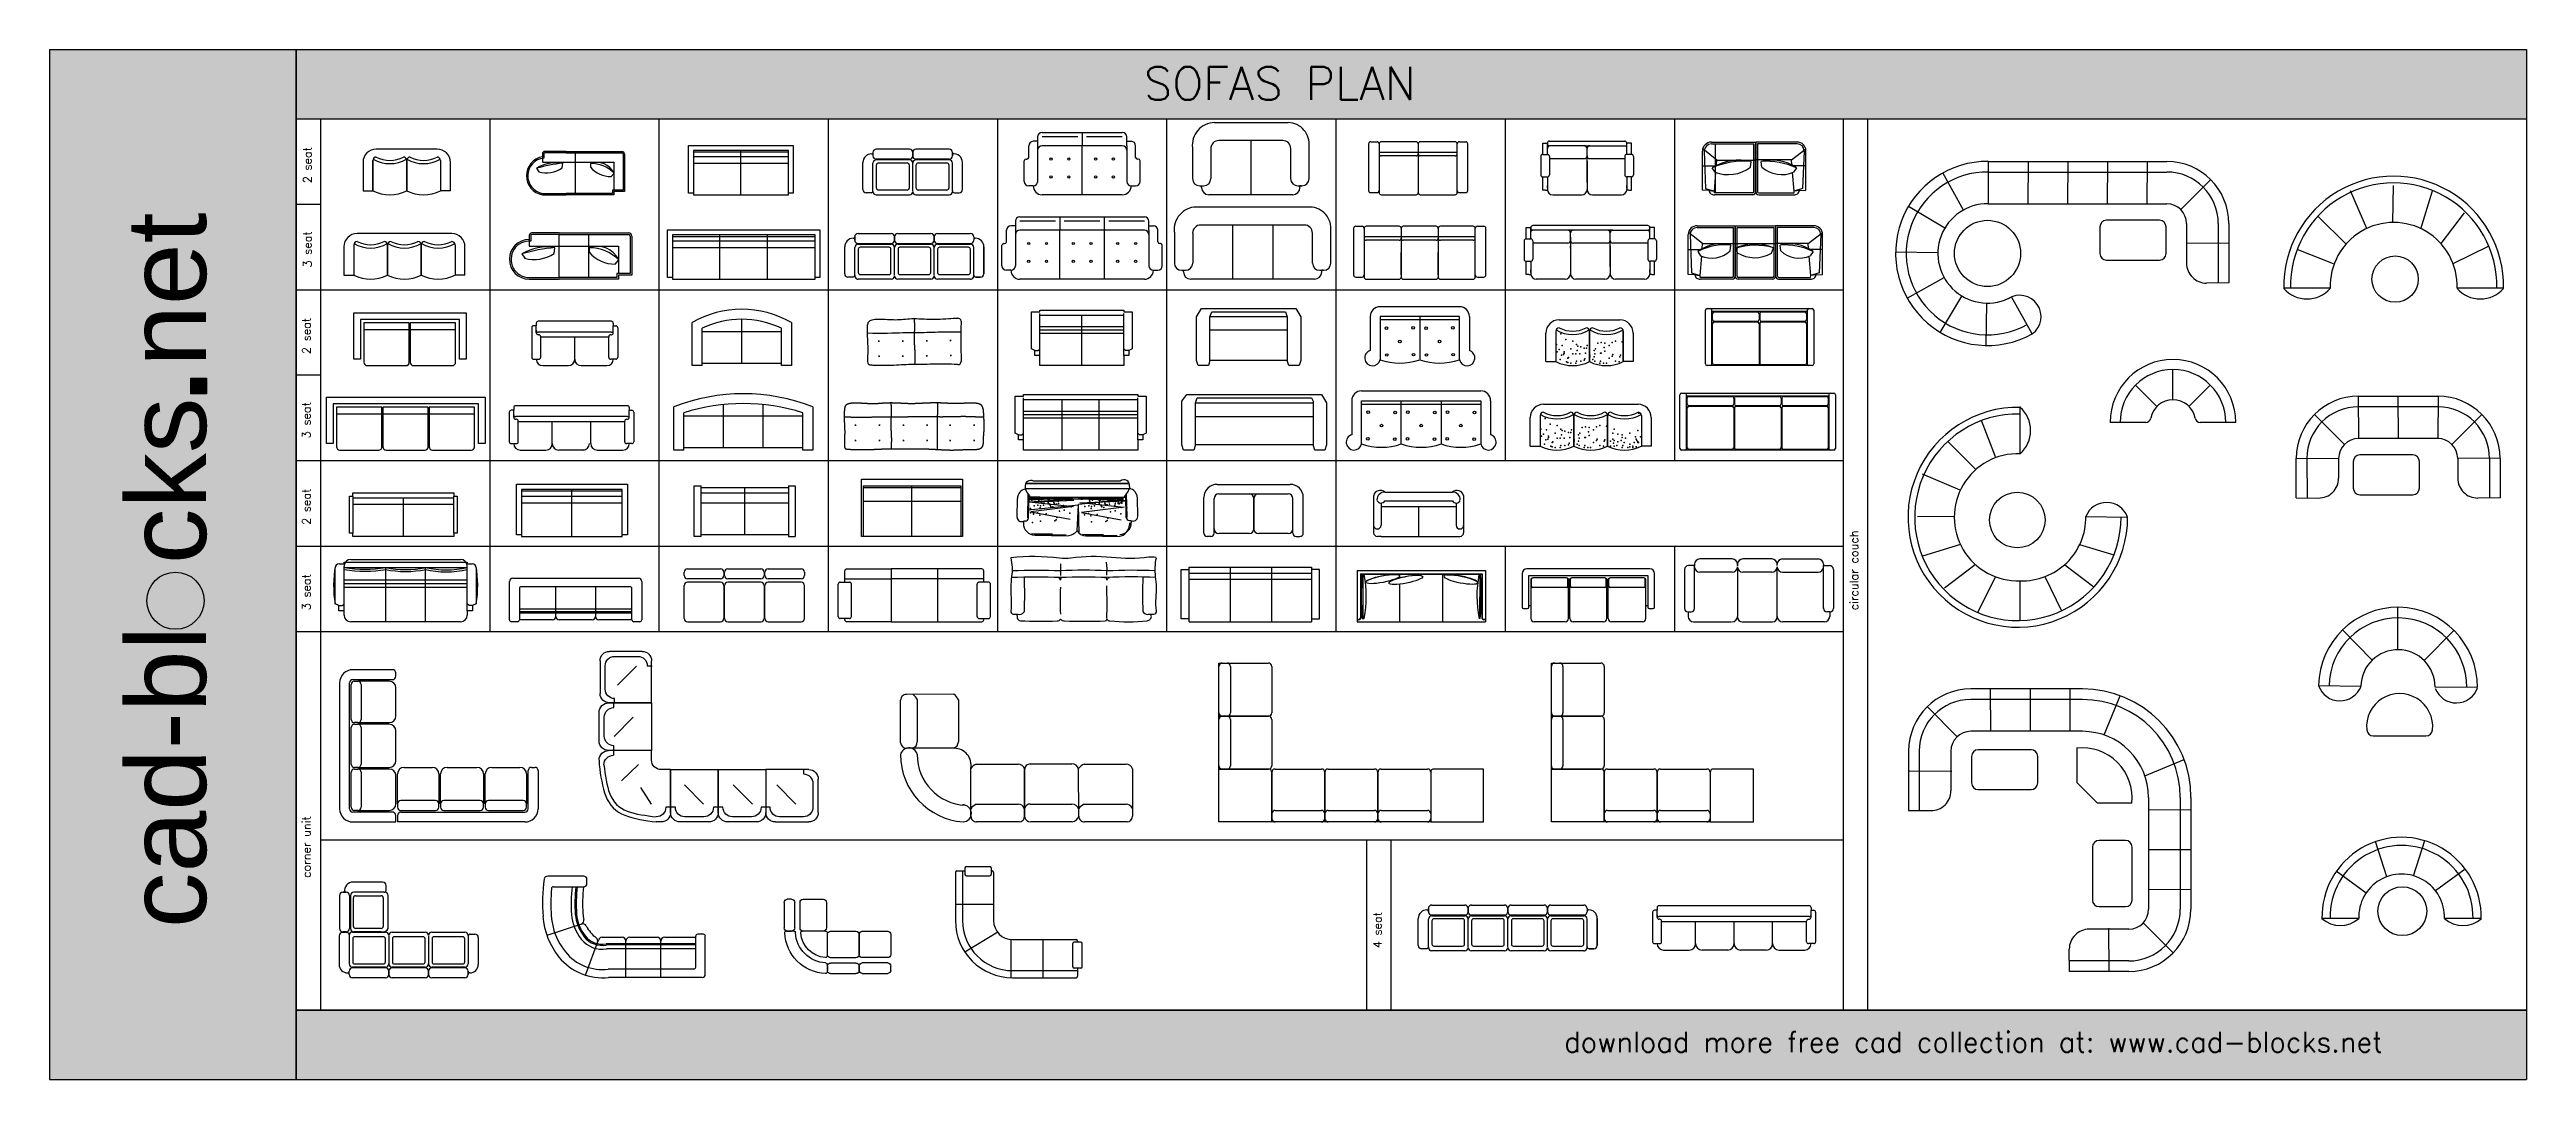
# Model space of a CAD drawing. Header units: millimetres. Extents: x -3748 to 33692, y 23664 to 39219.
import ezdxf

# ---------------------------------------------------------------- set-up
doc = ezdxf.new("R2010")
doc.units = ezdxf.units.MM
doc.linetypes.add('0', pattern=[0])
doc.layers.add('www.cad-blocks.net', color=7, linetype='Continuous')
doc.styles.get("Standard").update_dxf_attribs({"font": 'arial.ttf'})

# ---------------------------------------------------------------- blocks, each defined once
blk = doc.blocks.new('A$C16D51D41')
for p, q in [((0, 0.49, -343.199), (0, 0.06, -343.199)), ((0.15, 0.52, -343.199), (0.15, 0.06, -343.199)), ((0.15, 0.06, -343.199), (0.15, 0.52, -343.199)), ((0.15, 0.52, -343.199), (0.15, 0.06, -343.199)), ((1.12, 0.69, -343.199), (0.2, 0.69, -343.199)), ((0.66, 0.06, -343.199), (0.66, 0.52, -343.199)), ((0.66, 0.52, -343.199), (0.66, 0.06, -343.199)), ((1.17, 0.52, -343.199), (1.17, 0.06, -343.199)), ((1.32, 0.06, -343.199), (1.32, 0.49, -343.199)), ((0, 0.06, -343.199), (0.15, 0.06, -343.199)), ((1.32, 0.06, -343.199), (1.17, 0.06, -343.199))]:
    blk.add_line(p, q)
for centre, radius, start, end in [((0.2, 0.49, -343.199), 0.2, 90, 180), ((0.2, 0.52, -343.199), 0.05, 90, 180), ((0.405, 0.965, -343.199), 0.495, 239.4911, 300.5089), ((0.405, 0.965, -343.199), 0.445, 242.5861, 297.4139), ((0.61, 0.52, -343.199), 0.05, 0, 90), ((0.71, 0.52, -343.199), 0.05, 90, 180), ((0.915, 0.965, -343.199), 0.495, 239.4911, 300.5089), ((0.915, 0.965, -343.199), 0.445, 242.5861, 297.4139), ((1.12, 0.49, -343.199), 0.2, 0, 90), ((1.12, 0.52, -343.199), 0.05, 0, 90), ((0.405, 0.572, -343.199), 0.572, 243.519, 296.481), ((0.915, 0.572, -343.199), 0.572, 243.519, 296.481)]:
    blk.add_arc(centre, radius, start, end)
blk = doc.blocks.new('A$C508C5FA5')
for p, q in [((0, 0.49, -343.199), (0, 0.06, -343.199)), ((0.15, 0.52, -343.199), (0.15, 0.06, -343.199)), ((1.63, 0.69, -343.199), (0.2, 0.69, -343.199)), ((0.66, 0.52, -343.199), (0.66, 0.06, -343.199)), ((0.66, 0.06, -343.199), (0.66, 0.52, -343.199)), ((1.17, 0.52, -343.199), (1.17, 0.06, -343.199)), ((1.17, 0.06, -343.199), (1.17, 0.52, -343.199)), ((1.68, 0.52, -343.199), (1.68, 0.06, -343.199)), ((1.83, 0.06, -343.199), (1.83, 0.49, -343.199)), ((0, 0.06, -343.199), (0.15, 0.06, -343.199)), ((1.83, 0.06, -343.199), (1.68, 0.06, -343.199))]:
    blk.add_line(p, q)
for centre, radius, start, end in [((0.2, 0.49, -343.199), 0.2, 90, 180), ((0.2, 0.52, -343.199), 0.05, 90, 180), ((0.405, 0.965, -343.199), 0.495, 239.4911, 300.5089), ((0.405, 0.965, -343.199), 0.445, 242.5861, 297.4139), ((0.61, 0.52, -343.199), 0.05, 0, 90), ((0.71, 0.52, -343.199), 0.05, 90, 180), ((0.915, 0.965, -343.199), 0.495, 239.4911, 300.5089), ((0.915, 0.965, -343.199), 0.445, 242.5861, 297.4139), ((1.12, 0.52, -343.199), 0.05, 0, 90), ((1.22, 0.52, -343.199), 0.05, 90, 180), ((1.425, 0.965, -343.199), 0.495, 239.4911, 300.5089), ((1.425, 0.965, -343.199), 0.445, 242.5861, 297.4139), ((1.63, 0.49, -343.199), 0.2, 0, 90), ((1.63, 0.52, -343.199), 0.05, 0, 90), ((0.405, 0.572, -343.199), 0.572, 243.519, 296.481), ((0.915, 0.572, -343.199), 0.572, 243.519, 296.481), ((1.425, 0.572, -343.199), 0.572, 243.519, 296.481)]:
    blk.add_arc(centre, radius, start, end)
blk = doc.blocks.new('A$C317867A8')
for p, q in [((0.189, 0.383), (0.231, 0.318)), ((0.3, 0.66), (0.3, 0.6)), ((0.3, 0.6), (0.3, 0.5)), ((0.3, 0.5), (0.75, 0.5)), ((0.325, 0.66), (0.325, 0.574)), ((0.75, 0.7), (0.34, 0.7)), ((0.75, 0.675), (0.34, 0.675)), ((0.677, 0.388), (0.689, 0.476)), ((0.75, 0.7), (1.2, 0.7)), ((0.75, 0.025), (0.75, 0.675)), ((0.75, 0.675), (1.2, 0.675)), ((0.75, 0.5), (1.2, 0.5)), ((1.2, 0.7), (1.8, 0.7)), ((1.2, 0.675), (1.8, 0.675)), ((1.2, 0.025), (1.2, 0.675)), ((1.2, 0.5), (1.65, 0.5)), ((1.208, 0.475), (1.208, 0.401)), ((1.65, 0.5), (1.65, 0.085)), ((1.825, 0.65), (1.825, 0.085)), ((1.85, 0.65), (1.85, 0.06)), ((0.3, 0.025), (0.75, 0.025)), ((0.3, 0), (0.75, 0)), ((1.2, 0.025), (0.75, 0.025)), ((1.2, 0), (0.75, 0)), ((1.625, 0.025), (1.2, 0.025)), ((1.65, 0), (1.2, 0)), ((1.6, 0.228), (1.655, 0.291)), ((1.825, 0.085), (1.625, 0.085)), ((1.625, 0.085), (1.625, 0.025)), ((1.85, 0.06), (1.65, 0.06)), ((1.65, 0.06), (1.65, 0))]:
    blk.add_line(p, q)
for centre, radius, start, end in [((0.3, 0.3), 0.3, 90, 270), ((0.3, 0.3), 0.275, 84.7841, 270.0001), ((0.565, -0.244), 0.731, 80.2106, 120.9217), ((0.914, -2.118), 2.604, 94.9641, 106.1681), ((0.378, 0.83), 0.533, 253.9545, 304.0491), ((0.34, 0.66), 0.04, 90, 180), ((0.34, 0.66), 0.015, 90, 180), ((1.327, 0.13), 0.365, 26.2242, 109.0885), ((1.209, -0.157), 0.632, 45.2116, 90.101), ((1.59, 0.734), 0.506, 221.0447, 271.1393), ((1.8, 0.65), 0.05, 0, 90), ((1.8, 0.65), 0.025, 0, 90)]:
    blk.add_arc(centre, radius, start, end)
blk = doc.blocks.new('A$C495C1FFA')
for p, q in [((0.148, 0.4, -0.117), (0.181, 0.348, -0.117)), ((0.237, 0.622, -0.117), (0.237, 0.574, -0.117)), ((0.237, 0.574, -0.117), (0.237, 0.494, -0.117)), ((0.237, 0.494, -0.117), (0.597, 0.494, -0.117)), ((0.257, 0.622, -0.117), (0.257, 0.553, -0.117)), ((0.597, 0.654, -0.117), (0.269, 0.654, -0.117)), ((0.597, 0.634, -0.117), (0.269, 0.634, -0.117)), ((0.538, 0.405, -0.117), (0.548, 0.475, -0.117)), ((0.597, 0.654, -0.117), (0.957, 0.654, -0.117)), ((0.597, 0.634, -0.117), (0.957, 0.634, -0.117)), ((0.597, 0.494, -0.117), (0.957, 0.494, -0.117)), ((0.739, 0.02, -0.117), (0.739, 0.634, -0.117)), ((0.957, 0.654, -0.117), (1.437, 0.654, -0.117)), ((0.957, 0.634, -0.117), (1.437, 0.634, -0.117)), ((0.957, 0.494, -0.117), (1.317, 0.494, -0.117)), ((0.963, 0.474, -0.117), (0.963, 0.415, -0.117)), ((1.317, 0.494, -0.117), (1.317, 0.068, -0.117)), ((1.457, 0.614, -0.117), (1.457, 0.068, -0.117)), ((1.477, 0.614, -0.117), (1.477, 0.048, -0.117)), ((0.237, 0.02, -0.117), (0.597, 0.02, -0.117)), ((0.237, 0, -0.117), (0.597, 0, -0.117)), ((0.957, 0.02, -0.117), (0.597, 0.02, -0.117)), ((0.957, 0, -0.117), (0.597, 0, -0.117)), ((1.297, 0.02, -0.117), (0.957, 0.02, -0.117)), ((1.317, 0, -0.117), (0.957, 0, -0.117)), ((1.276, 0.276, -0.117), (1.32, 0.327, -0.117)), ((1.457, 0.068, -0.117), (1.297, 0.068, -0.117)), ((1.297, 0.068, -0.117), (1.297, 0.02, -0.117)), ((1.477, 0.048, -0.117), (1.317, 0.048, -0.117)), ((1.317, 0.048, -0.117), (1.317, 0, -0.117))]:
    blk.add_line(p, q)
for centre, radius, start, end in [((0.288, 0.287, -0.117), 0.292, 100.1984, 259.8016), ((0.286, 0.285, -0.117), 0.27, 96.3136, 259.3898), ((0.448, -0.101, -0.117), 0.585, 80.2106, 120.9217), ((0.728, -1.6, -0.117), 2.083, 94.9641, 106.1681), ((0.299, 0.758, -0.117), 0.426, 253.9545, 304.0491), ((0.269, 0.622, -0.117), 0.032, 90, 180), ((0.269, 0.622, -0.117), 0.012, 90, 180), ((1.058, 0.198, -0.117), 0.292, 26.2242, 109.0885), ((0.964, -0.032, -0.117), 0.506, 45.2116, 90.101), ((1.268, 0.681, -0.117), 0.405, 221.0447, 271.1393), ((1.437, 0.614, -0.117), 0.04, 0, 90), ((1.437, 0.614, -0.117), 0.02, 0, 90)]:
    blk.add_arc(centre, radius, start, end)
blk = doc.blocks.new('A$C3ADD1A77')
for p, q in [((0, 0.743), (2.3, 0.743)), ((0, 0.024), (0, 0.743)), ((2.228, 0.671), (0.072, 0.671)), ((0.072, 0.671), (0.072, 0.024)), ((0.072, 0.647), (2.228, 0.647)), ((2.228, 0.575), (0.072, 0.575)), ((0.072, 0.479), (2.228, 0.479)), ((0.791, 0), (0.791, 0.671)), ((1.51, 0), (1.51, 0.671)), ((2.228, 0.024), (2.228, 0.671)), ((2.3, 0.743), (2.3, 0.024)), ((0.072, 0.024), (0, 0.024)), ((0.072, 0.024), (0.072, 0)), ((0.072, 0), (2.228, 0)), ((2.228, 0), (2.228, 0.024)), ((2.3, 0.024), (2.228, 0.024))]:
    blk.add_line(p, q)
blk = doc.blocks.new('A$C0F3A74FF')
for p, q in [((0, 0.743), (1.581, 0.743)), ((0, 0.024), (0, 0.743)), ((1.51, 0.671), (0.072, 0.671)), ((0.072, 0.671), (0.072, 0.024)), ((0.072, 0.647), (1.51, 0.647)), ((1.51, 0.575), (0.072, 0.575)), ((0.072, 0.479), (1.51, 0.479)), ((0.791, 0), (0.791, 0.671)), ((1.51, 0.024), (1.51, 0.671)), ((1.581, 0.743), (1.581, 0.024)), ((0.072, 0.024), (0, 0.024)), ((0.072, 0.024), (0.072, 0)), ((1.581, 0.024), (1.51, 0.024)), ((1.51, 0), (1.51, 0.024)), ((0.072, 0), (1.51, 0))]:
    blk.add_line(p, q)
blk = doc.blocks.new('A$C243830B6')
for p, q in [((0, 0.081), (0, 0.488)), ((0.13, 0.618), (0.15, 0.618)), ((0.152, 0.64), (0.152, 0.59)), ((0.152, 0.061), (0.152, 0.478)), ((0.702, 0.69), (0.202, 0.69)), ((0.702, 0.54), (0.202, 0.54)), ((0.702, 0.528), (0.202, 0.528)), ((0.205, 0.1), (0.205, 0.452)), ((0.235, 0.482), (0.669, 0.482)), ((0.699, 0.452), (0.699, 0.1)), ((0.752, 0.64), (0.752, 0.59)), ((0.752, 0.59), (0.752, 0.64)), ((0.752, 0.061), (0.752, 0.478)), ((0.752, 0.061), (0.752, 0.478)), ((1.302, 0.69), (0.802, 0.69)), ((1.302, 0.54), (0.802, 0.54)), ((1.302, 0.528), (0.802, 0.528)), ((0.805, 0.1), (0.805, 0.452)), ((0.835, 0.482), (1.269, 0.482)), ((1.299, 0.452), (1.299, 0.1)), ((1.352, 0.64), (1.352, 0.59)), ((1.352, 0.59), (1.352, 0.64)), ((1.352, 0.061), (1.352, 0.478)), ((1.352, 0.061), (1.352, 0.478)), ((1.352, 0.061), (1.352, 0.478)), ((1.504, 0.081), (1.504, 0.488)), ((0.122, 0.031), (0.05, 0.031)), ((0.202, 0), (0.702, 0)), ((0.669, 0.07), (0.235, 0.07)), ((0.802, 0), (1.302, 0)), ((1.269, 0.07), (0.835, 0.07)), ((1.382, 0.031), (1.454, 0.031))]:
    blk.add_line(p, q)
for centre, radius, start, end in [((0.13, 0.488), 0.13, 90, 180), ((0.202, 0.64), 0.05, 90, 180), ((0.202, 0.59), 0.05, 180, 270), ((0.202, 0.478), 0.05, 90, 180), ((0.235, 0.452), 0.03, 90, 180), ((0.669, 0.452), 0.03, 0, 90), ((0.702, 0.64), 0.05, 0, 90), ((0.702, 0.59), 0.05, 270, 0), ((0.702, 0.478), 0.05, 0, 90), ((0.802, 0.64), 0.05, 90, 180), ((0.802, 0.59), 0.05, 180, 270), ((0.802, 0.478), 0.05, 90, 180), ((0.835, 0.452), 0.03, 90, 180), ((1.269, 0.452), 0.03, 0, 90), ((1.302, 0.64), 0.05, 0, 90), ((1.302, 0.59), 0.05, 270, 0), ((1.302, 0.478), 0.05, 0, 90), ((1.374, 0.488), 0.13, 0, 99.8614), ((0.05, 0.081), 0.05, 180, 270), ((0.122, 0.061), 0.03, 270, 0), ((0.202, 0.05), 0.05, 180, 270), ((0.235, 0.1), 0.03, 180, 270), ((0.669, 0.1), 0.03, 270, 0), ((0.702, 0.05), 0.05, 270, 0), ((0.802, 0.05), 0.05, 180, 270), ((0.835, 0.1), 0.03, 180, 270), ((1.269, 0.1), 0.03, 270, 0), ((1.302, 0.05), 0.05, 270, 0), ((1.382, 0.061), 0.03, 180, 270), ((1.454, 0.081), 0.05, 270, 0)]:
    blk.add_arc(centre, radius, start, end)
blk = doc.blocks.new('A$C0E9251F2')
for p, q in [((0, 0.081), (0, 0.488)), ((0, 0.081), (0, 0.488)), ((0.13, 0.618), (0.15, 0.618)), ((0.13, 0.618), (0.152, 0.618)), ((0.152, 0.64), (0.152, 0.59)), ((0.152, 0.59), (0.152, 0.64)), ((0.152, 0.618), (0.152, 0.64)), ((0.152, 0.64), (0.152, 0.618)), ((0.152, 0.061), (0.152, 0.478)), ((0.153, 0.061), (0.153, 0.478)), ((0.202, 0.69), (0.702, 0.69)), ((0.202, 0.69), (0.702, 0.69)), ((0.202, 0.54), (0.702, 0.54)), ((0.203, 0.528), (0.702, 0.528)), ((0.206, 0.452), (0.206, 0.1)), ((0.67, 0.482), (0.236, 0.482)), ((0.7, 0.1), (0.7, 0.452)), ((0.752, 0.64), (0.752, 0.59)), ((0.752, 0.59), (0.752, 0.64)), ((0.752, 0.061), (0.752, 0.478)), ((0.752, 0.061), (0.752, 0.478)), ((0.802, 0.69), (1.302, 0.69)), ((0.802, 0.69), (1.302, 0.69)), ((0.802, 0.54), (1.302, 0.54)), ((0.803, 0.528), (1.302, 0.528)), ((0.806, 0.452), (0.806, 0.1)), ((1.27, 0.482), (0.836, 0.482)), ((1.3, 0.1), (1.3, 0.452)), ((1.352, 0.64), (1.352, 0.59)), ((1.352, 0.59), (1.352, 0.64)), ((1.352, 0.061), (1.352, 0.478)), ((1.352, 0.061), (1.352, 0.478)), ((1.402, 0.69), (1.902, 0.69)), ((1.402, 0.69), (1.902, 0.69)), ((1.402, 0.54), (1.902, 0.54)), ((1.402, 0.528), (1.902, 0.528)), ((1.405, 0.452), (1.405, 0.1)), ((1.87, 0.482), (1.435, 0.482)), ((1.9, 0.1), (1.9, 0.452)), ((1.952, 0.64), (1.952, 0.59)), ((1.952, 0.64), (1.952, 0.618)), ((1.952, 0.618), (1.974, 0.618)), ((1.952, 0.061), (1.952, 0.478)), ((1.974, 0.618), (1.954, 0.618)), ((2.104, 0.081), (2.104, 0.488)), ((2.104, 0.488), (2.104, 0.081)), ((0.122, 0.031), (0.05, 0.031)), ((0.122, 0.031), (0.05, 0.031)), ((0.236, 0.07), (0.67, 0.07)), ((0.836, 0.07), (1.27, 0.07)), ((1.435, 0.07), (1.87, 0.07)), ((1.982, 0.031), (2.054, 0.031)), ((2.054, 0.031), (1.982, 0.031)), ((0.702, 0), (0.203, 0)), ((0.702, 0), (0.203, 0)), ((1.302, 0), (0.803, 0)), ((1.302, 0), (0.803, 0)), ((1.902, 0), (1.402, 0)), ((1.902, 0), (1.402, 0))]:
    blk.add_line(p, q)
for centre, radius, start, end in [((0.13, 0.488), 0.13, 90, 180), ((0.13, 0.488), 0.13, 90, 180), ((0.202, 0.64), 0.05, 90, 180), ((0.202, 0.64), 0.05, 90, 180), ((0.202, 0.59), 0.05, 180, 270), ((0.203, 0.478), 0.05, 90, 180), ((0.236, 0.452), 0.03, 90, 180), ((0.67, 0.452), 0.03, 0, 90), ((0.702, 0.64), 0.05, 0, 90), ((0.702, 0.64), 0.05, 0, 90), ((0.702, 0.59), 0.05, 270, 0), ((0.702, 0.478), 0.05, 0, 90), ((0.802, 0.64), 0.05, 90, 180), ((0.802, 0.64), 0.05, 90, 180), ((0.802, 0.59), 0.05, 180, 270), ((0.803, 0.478), 0.05, 90, 180), ((0.836, 0.452), 0.03, 90, 180), ((1.27, 0.452), 0.03, 0, 90), ((1.302, 0.64), 0.05, 0, 90), ((1.302, 0.64), 0.05, 0, 90), ((1.302, 0.59), 0.05, 270, 0), ((1.302, 0.478), 0.05, 0, 90), ((1.402, 0.64), 0.05, 90, 180), ((1.402, 0.64), 0.0495, 89.7806, 180.5298), ((1.402, 0.59), 0.05, 180, 270), ((1.402, 0.478), 0.05, 90, 180), ((1.435, 0.452), 0.03, 90, 180), ((1.87, 0.452), 0.03, 0, 90), ((1.902, 0.64), 0.05, 0, 90), ((1.902, 0.64), 0.05, 0, 90), ((1.902, 0.59), 0.05, 270, 0), ((1.902, 0.478), 0.05, 0, 90), ((1.974, 0.488), 0.13, 0, 90), ((1.974, 0.488), 0.13, 0, 90), ((0.05, 0.081), 0.05, 180, 270), ((0.05, 0.081), 0.05, 180, 270), ((0.122, 0.061), 0.03, 270, 0), ((0.122, 0.061), 0.03, 270, 0), ((0.203, 0.052), 0.0517, 169.8745, 269.229), ((0.203, 0.05), 0.05, 180, 270), ((0.236, 0.1), 0.03, 180, 270), ((0.67, 0.1), 0.03, 270, 0), ((0.702, 0.05), 0.05, 270, 0), ((0.702, 0.05), 0.05, 270, 0), ((0.803, 0.05), 0.0505, 180.5269, 269.7817), ((0.803, 0.05), 0.05, 180, 270), ((0.836, 0.1), 0.03, 180, 270), ((1.27, 0.1), 0.03, 270, 0), ((1.302, 0.05), 0.05, 270, 0), ((1.302, 0.05), 0.05, 270, 0), ((1.402, 0.05), 0.05, 180, 270), ((1.402, 0.05), 0.05, 180, 270), ((1.435, 0.1), 0.03, 180, 270), ((1.87, 0.1), 0.03, 270, 0), ((1.901, 0.051), 0.0515, 270.6673, 10.435), ((1.902, 0.05), 0.05, 270, 0), ((1.982, 0.061), 0.03, 180, 270), ((1.982, 0.061), 0.03, 180, 270), ((2.054, 0.081), 0.05, 270, 0), ((2.054, 0.081), 0.05, 270, 0)]:
    blk.add_arc(centre, radius, start, end)
blk = doc.blocks.new('A$C5C326835')
at = {"linetype": '0'}
for p, q in [((0.202, 0.808), (0.135, 0.808)), ((0.202, 0.875), (0.202, 0.74)), ((0.269, 0.942), (1.481, 0.942)), ((0.808, 0.875), (0.269, 0.875)), ((0.875, 0.942), (0.875, 0.875)), ((0.875, 0.875), (0.875, 0.74)), ((1.481, 0.875), (0.942, 0.875)), ((1.548, 0.74), (1.548, 0.875)), ((1.548, 0.808), (1.616, 0.808)), ((0, 0.202), (0, 0.512)), ((0.027, 0.539), (0.04, 0.539)), ((0.067, 0.565), (0.067, 0.74)), ((0.202, 0.74), (0.202, 0.202)), ((1.481, 0.74), (0.269, 0.74)), ((0.875, 0), (0.875, 0.74)), ((1.548, 0.74), (1.548, 0.202)), ((1.683, 0.565), (1.683, 0.74)), ((1.723, 0.539), (1.71, 0.539)), ((1.75, 0.202), (1.75, 0.512)), ((0.135, 0.135), (0.067, 0.135)), ((1.481, 0), (0.269, 0)), ((1.616, 0.135), (1.683, 0.135))]:
    blk.add_line(p, q, dxfattribs=at)
for centre in [(0.404, 0.539), (0.673, 0.539), (1.077, 0.539), (1.346, 0.539), (0.404, 0.269), (0.673, 0.269), (1.077, 0.269), (1.346, 0.269)]:
    blk.add_circle(centre, 0.0171, dxfattribs=at)
for centre, radius, start, end in [((0.135, 0.74), 0.0673, 90, 180), ((0.269, 0.875), 0.0673, 90, 180), ((1.481, 0.875), 0.0673, 0, 90), ((1.616, 0.74), 0.0673, 0, 90), ((0.027, 0.512), 0.0269, 90, 180), ((0.04, 0.565), 0.0269, 270, 0), ((0.269, 0.673), 0.0673, 90, 180), ((1.481, 0.673), 0.0673, 0, 90), ((1.71, 0.565), 0.0269, 180, 270), ((1.723, 0.512), 0.0269, 0, 90), ((0.067, 0.202), 0.0673, 180, 270), ((0.135, 0.202), 0.0673, 270, 0), ((0.269, 0.135), 0.135, 180, 270), ((1.481, 0.135), 0.135, 270, 0), ((1.616, 0.202), 0.0673, 180, 270), ((1.683, 0.202), 0.0673, 270, 0)]:
    blk.add_arc(centre, radius, start, end, dxfattribs=at)
blk = doc.blocks.new('A$C1BE21B70')
at = {"linetype": '0'}
for p, q in [((0.202, 0.808), (0.135, 0.808)), ((0.202, 0.875), (0.202, 0.74)), ((0.269, 0.942), (2.154, 0.942)), ((0.808, 0.875), (0.269, 0.875)), ((0.875, 0.942), (0.875, 0.875)), ((0.875, 0.875), (0.875, 0.74)), ((1.481, 0.875), (0.942, 0.875)), ((1.548, 0), (1.548, 0.942)), ((2.154, 0.875), (1.616, 0.875)), ((2.221, 0.74), (2.221, 0.875)), ((2.221, 0.808), (2.289, 0.808)), ((0, 0.202), (0, 0.512)), ((0.027, 0.539), (0.04, 0.539)), ((0.067, 0.565), (0.067, 0.74)), ((0.202, 0.74), (0.202, 0.202)), ((2.154, 0.74), (0.269, 0.74)), ((0.875, 0), (0.875, 0.74)), ((2.221, 0.74), (2.221, 0.202)), ((2.356, 0.565), (2.356, 0.74)), ((2.396, 0.539), (2.383, 0.539)), ((2.423, 0.202), (2.423, 0.512)), ((0.135, 0.135), (0.067, 0.135)), ((2.154, 0), (0.269, 0)), ((2.289, 0.135), (2.356, 0.135))]:
    blk.add_line(p, q, dxfattribs=at)
for centre in [(0.404, 0.539), (0.673, 0.539), (1.077, 0.539), (1.346, 0.539), (1.75, 0.539), (2.019, 0.539), (0.404, 0.269), (0.673, 0.269), (1.077, 0.269), (1.346, 0.269), (1.75, 0.269), (2.019, 0.269)]:
    blk.add_circle(centre, 0.0171, dxfattribs=at)
for centre, radius, start, end in [((0.135, 0.74), 0.0673, 90, 180), ((0.269, 0.875), 0.0673, 90, 180), ((2.154, 0.875), 0.0673, 0, 90), ((2.289, 0.74), 0.0673, 0, 90), ((0.027, 0.512), 0.0269, 90, 180), ((0.04, 0.565), 0.0269, 270, 0), ((0.269, 0.673), 0.0673, 90, 180), ((2.154, 0.673), 0.0673, 0, 90), ((2.383, 0.565), 0.0269, 180, 270), ((2.396, 0.512), 0.0269, 0, 90), ((0.067, 0.202), 0.0673, 180, 270), ((0.135, 0.202), 0.0673, 270, 0), ((0.269, 0.135), 0.135, 180, 270), ((2.154, 0.135), 0.135, 270, 0), ((2.289, 0.202), 0.0673, 180, 270), ((2.356, 0.202), 0.0673, 270, 0)]:
    blk.add_arc(centre, radius, start, end, dxfattribs=at)
blk = doc.blocks.new('A$C6D011943')
at = {"linetype": '0'}
for p, q in [((1.448, 1.089), (0.332, 1.089)), ((1.364, 0.818), (0.398, 0.818)), ((0.881, 0.818), (0.881, 0)), ((0, 0.709), (0, 0.247)), ((0.278, 0.697), (0.278, 0.244)), ((1.485, 0.244), (1.485, 0.697)), ((1.762, 0.247), (1.762, 0.727)), ((0.109, 0.136), (0.169, 0.136)), ((0.139, 0.109), (0.139, 0.136)), ((1.515, 0), (0.247, 0)), ((1.593, 0.136), (1.654, 0.136)), ((1.648, 0.136), (1.623, 0.136)), ((1.623, 0.109), (1.623, 0.136))]:
    blk.add_line(p, q, dxfattribs=at)
for centre, radius, start, end in [((0.339, 0.748), 0.342, 91.2564, 186.501), ((0.398, 0.697), 0.121, 90, 180), ((1.364, 0.697), 0.121, 0, 90), ((1.441, 0.766), 0.324, 353.159, 88.6697), ((0.109, 0.244), 0.109, 180, 270), ((0.247, 0.109), 0.109, 180, 270), ((0.169, 0.244), 0.109, 270, 0), ((1.593, 0.244), 0.109, 180, 270), ((1.515, 0.109), 0.109, 270, 0), ((1.654, 0.244), 0.109, 270, 0)]:
    blk.add_arc(centre, radius, start, end, dxfattribs=at)
blk = doc.blocks.new('A$C38AC7257')
at = {"linetype": '0'}
for p, q in [((2.052, 1.089), (0.332, 1.089)), ((1.967, 0.818), (0.398, 0.818)), ((0.881, 0.818), (0.881, 0)), ((1.494, 0.003), (1.494, 0.818)), ((0, 0.709), (0, 0.247)), ((0.278, 0.697), (0.278, 0.244)), ((2.088, 0.244), (2.088, 0.697)), ((2.366, 0.247), (2.366, 0.727)), ((0.109, 0.136), (0.169, 0.136)), ((0.139, 0.109), (0.139, 0.136)), ((2.118, 0), (0.247, 0)), ((2.197, 0.136), (2.257, 0.136)), ((2.227, 0.109), (2.227, 0.136)), ((2.251, 0.136), (2.227, 0.136))]:
    blk.add_line(p, q, dxfattribs=at)
for centre, radius, start, end in [((0.339, 0.748), 0.342, 91.2564, 186.501), ((0.398, 0.697), 0.121, 90, 180), ((1.967, 0.697), 0.121, 0, 90), ((2.044, 0.766), 0.324, 353.159, 88.6697), ((0.109, 0.244), 0.109, 180, 270), ((0.247, 0.109), 0.109, 180, 270), ((0.169, 0.244), 0.109, 270, 0), ((2.197, 0.244), 0.109, 180, 270), ((2.118, 0.109), 0.109, 270, 0), ((2.257, 0.244), 0.109, 270, 0)]:
    blk.add_arc(centre, radius, start, end, dxfattribs=at)
blk = doc.blocks.new('A$C0513100E')
for p, q in [((0, 0.768), (0, 0.064)), ((0.032, 0.8), (0.128, 0.8)), ((0.16, 0.768), (0.16, 0.032)), ((0.688, 0.8), (0.192, 0.8)), ((0.72, 0.768), (0.72, 0.032)), ((1.248, 0.8), (0.752, 0.8)), ((1.28, 0.768), (1.28, 0.032)), ((1.808, 0.8), (1.312, 0.8)), ((1.84, 0.032), (1.84, 0.768)), ((1.872, 0.8), (1.968, 0.8)), ((2, 0.064), (2, 0.768)), ((0.72, 0.64), (0.16, 0.64)), ((0.688, 0.587), (0.192, 0.587)), ((1.28, 0.64), (0.72, 0.64)), ((0.72, 0.064), (0.72, 0.402)), ((1.248, 0.587), (0.752, 0.587)), ((1.84, 0.64), (1.28, 0.64)), ((1.28, 0.064), (1.28, 0.402)), ((1.808, 0.587), (1.312, 0.587)), ((1.84, 0.064), (1.84, 0.402)), ((0.032, 0.032), (0.128, 0.032)), ((0.192, 0), (0.688, 0)), ((0.752, 0), (1.248, 0)), ((1.312, 0), (1.808, 0)), ((1.872, 0.032), (1.968, 0.032))]:
    blk.add_line(p, q)
for centre, start, end in [((0.032, 0.768), 90, 180), ((0.128, 0.768), 0, 90), ((0.192, 0.768), 90, 180), ((0.688, 0.768), 0, 90), ((0.752, 0.768), 90, 180), ((1.248, 0.768), 0, 90), ((1.312, 0.768), 90, 180), ((1.808, 0.768), 0, 90), ((1.872, 0.768), 90, 180), ((1.968, 0.768), 0, 90), ((0.192, 0.619), 180, 270), ((0.688, 0.619), 270, 0), ((0.752, 0.619), 180, 270), ((1.248, 0.619), 270, 0), ((1.312, 0.619), 180, 270), ((1.808, 0.619), 270, 0), ((0.032, 0.064), 180, 270), ((0.128, 0.064), 270, 0), ((0.192, 0.032), 180, 270), ((0.688, 0.032), 270, 0), ((0.752, 0.032), 180, 270), ((1.248, 0.032), 270, 0), ((1.312, 0.032), 180, 270), ((1.808, 0.032), 270, 0), ((1.872, 0.064), 180, 270), ((1.968, 0.064), 270, 0)]:
    blk.add_arc(centre, 0.032, start, end)
blk = doc.blocks.new('A$C25832C51')
for p, q in [((0, 0.768), (0, 0.064)), ((0.032, 0.8), (0.128, 0.8)), ((0.16, 0.768), (0.16, 0.032)), ((0.718, 0.8), (0.192, 0.8)), ((0.75, 0.768), (0.75, 0.032)), ((1.308, 0.8), (0.782, 0.8)), ((1.34, 0.032), (1.34, 0.768)), ((1.372, 0.8), (1.468, 0.8)), ((1.5, 0.064), (1.5, 0.768)), ((0.75, 0.64), (0.16, 0.64)), ((0.718, 0.587), (0.192, 0.587)), ((1.34, 0.64), (0.75, 0.64)), ((1.308, 0.587), (0.782, 0.587)), ((0.032, 0.032), (0.128, 0.032)), ((0.192, 0), (0.718, 0)), ((0.782, 0), (1.308, 0)), ((1.372, 0.032), (1.468, 0.032))]:
    blk.add_line(p, q)
for centre, start, end in [((0.032, 0.768), 90, 180), ((0.128, 0.768), 0, 90), ((0.192, 0.768), 90, 180), ((0.718, 0.768), 0, 90), ((0.782, 0.768), 90, 180), ((1.308, 0.768), 0, 90), ((1.372, 0.768), 90, 180), ((1.468, 0.768), 0, 90), ((0.192, 0.619), 180, 270), ((0.718, 0.619), 270, 0), ((0.782, 0.619), 180, 270), ((1.308, 0.619), 270, 0), ((0.032, 0.064), 180, 270), ((0.128, 0.064), 270, 0), ((0.192, 0.032), 180, 270), ((0.718, 0.032), 270, 0), ((0.782, 0.032), 180, 270), ((1.308, 0.032), 270, 0), ((1.372, 0.064), 180, 270), ((1.468, 0.064), 270, 0)]:
    blk.add_arc(centre, 0.032, start, end)
blk = doc.blocks.new('F20')
for p, q in [((-0.558, 0.019), (0.582, 0.019)), ((-0.688, -0.211), (-0.688, -0.491)), ((-0.658, -0.181), (-0.658, -0.011)), ((-0.658, -0.011), (-0.588, -0.011)), ((-0.658, -0.181), (-0.588, -0.181)), ((-0.588, -0.011), (-0.588, -0.021)), ((-0.588, -0.091), (-0.588, -0.011)), ((-0.588, -0.181), (-0.588, -0.091)), ((-0.558, -0.211), (-0.558, -0.491)), ((-0.556, -0.245), (-0.028, -0.245)), ((-0.029, -0.05), (0.06, -0.05)), ((0.012, -0.606), (0.012, -0.051)), ((0.012, -0.205), (0.012, -0.091)), ((0.012, -0.321), (0.012, -0.174)), ((0.012, -0.285), (0.012, -0.641)), ((0.052, -0.245), (0.572, -0.245)), ((0.06, -0.05), (0.612, -0.05)), ((0.582, -0.211), (0.582, -0.491)), ((0.612, -0.181), (0.612, -0.01)), ((0.612, -0.011), (0.612, -0.02)), ((0.682, -0.011), (0.612, -0.011)), ((0.612, -0.177), (0.612, -0.08)), ((0.682, -0.181), (0.612, -0.181)), ((0.682, -0.181), (0.682, -0.011)), ((0.712, -0.211), (0.712, -0.491)), ((-0.658, -0.721), (-0.658, -0.521)), ((-0.658, -0.521), (-0.588, -0.521)), ((-0.618, -0.721), (-0.658, -0.721)), ((-0.618, -0.721), (-0.588, -0.721)), ((-0.588, -0.521), (-0.588, -0.691)), ((-0.588, -0.691), (-0.588, -0.65)), ((-0.588, -0.691), (-0.588, -0.711)), ((0.012, -0.606), (0.012, -0.711)), ((0.612, -0.521), (0.612, -0.691)), ((0.682, -0.521), (0.612, -0.521)), ((0.612, -0.606), (0.612, -0.711)), ((0.612, -0.606), (0.612, -0.711)), ((0.612, -0.691), (0.612, -0.65)), ((0.612, -0.691), (0.612, -0.711)), ((0.642, -0.721), (0.612, -0.721)), ((0.642, -0.721), (0.682, -0.721)), ((0.682, -0.721), (0.682, -0.521)), ((-0.508, -0.791), (-0.068, -0.791)), ((0.092, -0.791), (0.532, -0.791)), ((0.246, -0.791), (0.246, -0.791))]:
    blk.add_line(p, q)
at = {"linetype": 'Continuous'}
blk.add_line((-0.028, -0.051), (-0.548, -0.051), dxfattribs=at)
for centre, radius, start, end in [((-0.558, -0.011), 0.03, 90, 180), ((0.582, -0.011), 0.03, 360, 90), ((-0.658, -0.211), 0.03, 90, 180), ((-0.558, -0.021), 0.03, 180, 270), ((-0.548, -0.091), 0.04, 90, 180), ((-0.588, -0.211), 0.03, 0, 90), ((-0.028, -0.091), 0.04, 0, 90), ((-0.028, -0.205), 0.04, 270, 360), ((0.052, -0.091), 0.04, 90, 180), ((0.052, -0.205), 0.04, 180, 270), ((0.612, -0.211), 0.03, 90, 180), ((0.682, -0.211), 0.03, 0, 90), ((-0.658, -0.491), 0.03, 180, 270), ((-0.588, -0.491), 0.03, 270, 360), ((-0.508, -0.711), 0.08, 180, 270), ((-0.068, -0.711), 0.08, 270, 360), ((0.092, -0.711), 0.08, 180, 270), ((0.532, -0.711), 0.08, 270, 360), ((0.612, -0.491), 0.03, 180, 270), ((0.682, -0.491), 0.03, 270, 360)]:
    blk.add_arc(centre, radius, start, end)
blk = doc.blocks.new('A$C514E53C8')
blk.add_blockref('F20', (0.688, 0.791))
blk = doc.blocks.new('F19')
for p, q in [((0.831, 0.019), (-0.909, 0.019)), ((-1.039, -0.211), (-1.039, -0.491)), ((-1.009, -0.011), (-0.939, -0.011)), ((-1.009, -0.181), (-1.009, -0.011)), ((-1.009, -0.181), (-0.939, -0.181)), ((-0.939, -0.181), (-0.939, -0.01)), ((-0.939, -0.011), (-0.939, -0.02)), ((-0.939, -0.177), (-0.939, -0.08)), ((-0.379, -0.245), (-0.911, -0.245)), ((0.213, -0.05), (-0.909, -0.05)), ((-0.909, -0.211), (-0.909, -0.491)), ((-0.298, -0.05), (-0.387, -0.05)), ((-0.339, -0.205), (-0.339, -0.091)), ((-0.339, -0.155), (-0.339, -0.641)), ((-0.339, -0.321), (-0.339, -0.285)), ((0.221, -0.245), (-0.299, -0.245)), ((0.302, -0.05), (0.213, -0.05)), ((0.261, -0.606), (0.261, -0.051)), ((0.261, -0.205), (0.261, -0.091)), ((0.261, -0.321), (0.261, -0.174)), ((0.261, -0.285), (0.261, -0.641)), ((0.829, -0.245), (0.301, -0.245)), ((0.831, -0.211), (0.831, -0.491)), ((0.931, -0.011), (0.861, -0.011)), ((0.861, -0.011), (0.861, -0.021)), ((0.861, -0.091), (0.861, -0.011)), ((0.861, -0.181), (0.861, -0.091)), ((0.931, -0.181), (0.861, -0.181)), ((0.931, -0.181), (0.931, -0.011)), ((0.961, -0.211), (0.961, -0.491)), ((-1.009, -0.521), (-0.939, -0.521)), ((-1.009, -0.721), (-1.009, -0.521)), ((-0.969, -0.721), (-1.009, -0.721)), ((-0.969, -0.721), (-0.939, -0.721)), ((-0.939, -0.521), (-0.939, -0.691)), ((-0.939, -0.606), (-0.939, -0.711)), ((-0.939, -0.691), (-0.939, -0.65)), ((-0.939, -0.691), (-0.939, -0.711)), ((-0.339, -0.606), (-0.339, -0.711)), ((0.261, -0.606), (0.261, -0.711)), ((0.891, -0.721), (0.86, -0.721)), ((0.931, -0.521), (0.861, -0.521)), ((0.861, -0.521), (0.861, -0.691)), ((0.861, -0.691), (0.861, -0.65)), ((0.861, -0.691), (0.861, -0.711)), ((0.891, -0.721), (0.931, -0.721)), ((0.931, -0.721), (0.931, -0.521)), ((-0.419, -0.791), (-0.859, -0.791)), ((-0.419, -0.791), (-0.859, -0.791)), ((0.181, -0.791), (-0.259, -0.791)), ((0.027, -0.791), (0.027, -0.791)), ((0.781, -0.791), (0.341, -0.791))]:
    blk.add_line(p, q)
at = {"linetype": 'Continuous'}
blk.add_line((0.301, -0.051), (0.821, -0.051), dxfattribs=at)
for centre, radius, start, end in [((-0.909, -0.011), 0.03, 90, 180), ((0.831, -0.011), 0.03, 360, 90), ((-1.009, -0.211), 0.03, 90, 180), ((-0.909, -0.02), 0.03, 180, 270), ((-0.909, -0.08), 0.03, 90, 180), ((-0.939, -0.211), 0.03, 0, 90), ((-0.379, -0.091), 0.04, 0, 90), ((-0.379, -0.205), 0.04, 270, 360), ((-0.299, -0.091), 0.04, 90, 180), ((-0.299, -0.205), 0.04, 180, 270), ((0.221, -0.091), 0.04, 0, 90), ((0.221, -0.205), 0.04, 270, 360), ((0.301, -0.091), 0.04, 90, 180), ((0.301, -0.205), 0.04, 180, 270), ((0.821, -0.091), 0.04, 0, 90), ((0.831, -0.021), 0.03, 270, 360), ((0.861, -0.211), 0.03, 90, 180), ((0.931, -0.211), 0.03, 0, 90), ((-1.009, -0.491), 0.03, 180, 270), ((-0.939, -0.491), 0.03, 270, 360), ((-0.859, -0.711), 0.08, 180, 270), ((-0.419, -0.711), 0.08, 270, 360), ((-0.419, -0.711), 0.08, 270, 360), ((-0.259, -0.711), 0.08, 180, 270), ((0.181, -0.711), 0.08, 270, 360), ((0.341, -0.711), 0.08, 180, 270), ((0.781, -0.711), 0.08, 270, 360), ((0.861, -0.491), 0.03, 180, 270), ((0.931, -0.491), 0.03, 270, 360)]:
    blk.add_arc(centre, radius, start, end)
blk = doc.blocks.new('A$C5C1B5EFD')
blk.add_blockref('F19', (1.039, 0.791))
blk = doc.blocks.new('A$C54DB1D4B')
for p, q in [((0.135, 0.795), (0.805, 0.795)), ((0.135, 0.768), (0.778, 0.768)), ((0.198, 0.045), (0.198, 0.768)), ((0.198, 0.768), (0.778, 0.768)), ((0.778, 0.768), (0.778, 0.045)), ((0.778, 0.044), (0.778, 0.768)), ((0.805, 0.795), (0.805, 0.045)), ((0.805, 0.795), (0.805, 0.045)), ((0.805, 0.794), (0.805, 0.795)), ((0.805, 0.044), (0.805, 0.794)), ((1.43, 0.796), (0.806, 0.796)), ((0.806, 0.796), (0.806, 0.046)), ((1.43, 0.769), (0.832, 0.769)), ((0.832, 0.769), (0.832, 0.045)), ((0, 0.068), (0, 0.66)), ((0, 0.435), (0.185, 0.435)), ((0.218, 0.525), (0.004, 0.693)), ((0.027, 0.66), (0.047, 0.094)), ((0.144, 0.407), (0.187, 0.342)), ((0.212, 0.451), (0.218, 0.525)), ((0.218, 0.525), (0.805, 0.525)), ((0.726, 0.415), (0.737, 0.503)), ((0.806, 0.6), (0.805, 0.6)), ((0.805, 0.6), (0.805, 0.6)), ((0.805, 0.524), (0.805, 0.525)), ((1.347, 0.526), (0.806, 0.526)), ((0.899, 0.416), (0.887, 0.504)), ((1.347, 0.526), (1.561, 0.694)), ((1.352, 0.452), (1.347, 0.526)), ((1.42, 0.408), (1.378, 0.343)), ((1.565, 0.436), (1.38, 0.436)), ((1.538, 0.661), (1.511, 0.095)), ((1.565, 0.069), (1.565, 0.661)), ((0.1, 0.065), (0, 0.068)), ((0.047, 0.094), (0.18, 0.054)), ((0.1, 0.065), (0.18, 0.054)), ((0.18, 0.054), (0.203, 0.335)), ((0.181, 0.027), (0.18, 0.054)), ((0.76, 0.027), (0.181, 0.027)), ((0.76, 0), (0.181, 0)), ((0.76, 0.027), (0.216, 0.027)), ((0.76, 0), (0.216, 0)), ((0.851, 0.028), (1.384, 0.028)), ((0.851, 0.001), (1.384, 0.001)), ((1.385, 0.055), (1.361, 0.336)), ((1.384, 0.028), (1.385, 0.055)), ((1.511, 0.095), (1.385, 0.055)), ((1.465, 0.066), (1.385, 0.055)), ((1.465, 0.066), (1.565, 0.069))]:
    blk.add_line(p, q)
for centre, radius, start, end in [((0.135, 0.66), 0.135, 90, 180), ((0.135, 0.66), 0.108, 90, 180), ((1.43, 0.661), 0.135, 0, 90), ((1.43, 0.661), 0.108, 0, 90), ((0.559, -0.277), 0.8, 77.1236, 121.2258), ((0.637, -0.757), 1.264, 85.4229, 112.9266), ((0.39, 0.867), 0.563, 248.8056, 306.5953), ((0.867, -1.343), 1.892, 91.8503, 91.8916), ((0.867, -1.343), 1.87, 91.8726, 91.9144), ((1.048, -0.132), 0.656, 55.4336, 104.1994), ((0.95, -0.68), 1.186, 66.6089, 93.0241), ((1.196, 0.759), 0.454, 229.1029, 293.6018), ((0.173, 0.073), 0.0734, 186.4251, 276.5821), ((0.216, 0.045), 0.018, 180, 270), ((0.76, 0.045), 0.018, 270, 0), ((0.76, 0.045), 0.018, 270, 0), ((0.76, 0.045), 0.045, 270, 0), ((0.76, 0.045), 0.045, 270, 0), ((0.867, -1.343), 1.6, 92.1888, 92.2376), ((0.867, -1.391), 1.51, 92.3193, 92.3711), ((0.851, 0.046), 0.045, 180, 270), ((0.851, 0.046), 0.018, 180, 270), ((1.392, 0.074), 0.0734, 263.4179, 353.5749)]:
    blk.add_arc(centre, radius, start, end)
blk = doc.blocks.new('A$C7EC0217F')
for p, q in [((0.135, 0.808), (0.711, 0.808)), ((0.135, 0.781), (0.684, 0.781)), ((0.684, 0.045), (0.684, 0.781)), ((0.711, 0.808), (0.711, 0.046)), ((0.711, 0.807), (1.319, 0.807)), ((0.711, 0.045), (0.711, 0.807)), ((0.738, 0.78), (1.292, 0.78)), ((0.738, 0.045), (0.738, 0.78)), ((1.292, 0.78), (1.292, 0.045)), ((1.319, 0.807), (1.319, 0.045)), ((1.32, 0.808), (1.32, 0.046)), ((1.896, 0.808), (1.32, 0.808)), ((1.346, 0.781), (1.346, 0.045)), ((1.896, 0.781), (1.346, 0.781)), ((0, 0.069), (0, 0.673)), ((0, 0.448), (0.185, 0.448)), ((0.218, 0.538), (0.004, 0.706)), ((0.027, 0.673), (0.047, 0.095)), ((0.144, 0.42), (0.187, 0.355)), ((0.212, 0.464), (0.218, 0.538)), ((0.218, 0.538), (0.711, 0.538)), ((0.632, 0.428), (0.644, 0.516)), ((0.711, 0.612), (0.711, 0.612)), ((0.711, 0.537), (1.319, 0.537)), ((0.711, 0.432), (0.711, 0.432)), ((0.712, 0.47), (0.742, 0.399)), ((1.261, 0.391), (1.288, 0.475)), ((1.32, 0.612), (1.319, 0.612)), ((1.32, 0.432), (1.319, 0.432)), ((1.813, 0.538), (1.32, 0.538)), ((1.399, 0.428), (1.388, 0.516)), ((1.813, 0.538), (2.027, 0.706)), ((1.819, 0.464), (1.813, 0.538)), ((1.887, 0.42), (1.845, 0.355)), ((2.031, 0.448), (1.847, 0.448)), ((2.004, 0.673), (1.977, 0.095)), ((2.031, 0.069), (2.031, 0.673)), ((0.1, 0.066), (0, 0.069)), ((0.047, 0.095), (0.18, 0.055)), ((0.1, 0.066), (0.18, 0.055)), ((0.18, 0.055), (0.203, 0.347)), ((0.181, 0.028), (0.18, 0.055)), ((0.666, 0.028), (0.181, 0.028)), ((0.666, 0.001), (0.181, 0.001)), ((1.274, 0.027), (0.756, 0.027)), ((1.274, 0), (0.756, 0)), ((1.365, 0.028), (1.85, 0.028)), ((1.365, 0.001), (1.85, 0.001)), ((1.852, 0.055), (1.828, 0.347)), ((1.85, 0.028), (1.852, 0.055)), ((1.977, 0.095), (1.852, 0.055)), ((1.932, 0.066), (1.852, 0.055)), ((1.932, 0.066), (2.031, 0.069))]:
    blk.add_line(p, q)
for centre, radius, start, end in [((0.135, 0.673), 0.135, 90, 180), ((0.135, 0.673), 0.108, 90, 180), ((1.896, 0.673), 0.135, 0, 90), ((1.896, 0.673), 0.108, 0, 90), ((0.493, -0.046), 0.581, 74.928, 126.7929), ((0.559, -0.39), 0.91, 84.6406, 117.0804), ((0.356, 0.715), 0.398, 244.7866, 313.8058), ((1.02, -0.477), 0.989, 74.3176, 108.1894), ((1.314, -1.331), 1.892, 108.5655, 108.5801), ((1.314, -1.331), 1.87, 108.7972, 108.812), ((1.006, -0.207), 0.738, 67.5209, 113.4724), ((1.008, 0.84), 0.515, 238.8934, 299.3642), ((1.381, -1.331), 1.892, 91.8503, 91.8916), ((1.381, -1.331), 1.87, 91.8726, 91.9144), ((1.539, -0.046), 0.581, 53.2071, 105.072), ((1.446, -0.529), 1.046, 65.0725, 93.2065), ((1.675, 0.715), 0.398, 226.1942, 295.2134), ((0.173, 0.074), 0.0734, 186.4251, 276.5821), ((0.666, 0.046), 0.045, 270, 0), ((0.666, 0.046), 0.018, 270, 0), ((0.756, 0.045), 0.045, 180, 270), ((0.756, 0.045), 0.018, 180, 270), ((1.274, 0.045), 0.045, 270, 0), ((1.274, 0.045), 0.018, 270, 0), ((1.381, -1.391), 1.6, 92.1888, 92.2376), ((1.381, -1.391), 1.51, 92.3193, 92.3711), ((1.365, 0.046), 0.045, 180, 270), ((1.365, 0.046), 0.018, 180, 270), ((1.859, 0.074), 0.0734, 263.4179, 353.5749)]:
    blk.add_arc(centre, radius, start, end)
blk = doc.blocks.new('A$C7BDA5BB4')
for p, q in [((0, 0.025), (0, 0.835)), ((0.025, 0.86), (1.614, 0.86)), ((0.1, 0.022), (0.1, 0.838)), ((0.1, 0.82), (1.539, 0.82)), ((0.11, 0.695), (0.11, 0.785)), ((0.135, 0.81), (0.787, 0.81)), ((0.812, 0.785), (0.812, 0.695)), ((0.822, 0.785), (0.822, 0.695)), ((0.847, 0.81), (1.503, 0.81)), ((1.528, 0.785), (1.528, 0.695)), ((1.539, 0.839), (1.539, 0.022)), ((1.639, 0.835), (1.639, 0.025)), ((0.11, 0.035), (0.11, 0.635)), ((0.135, 0.67), (0.787, 0.67)), ((0.135, 0.66), (0.787, 0.66)), ((0.812, 0.635), (0.812, 0.001)), ((0.822, 0.635), (0.822, 0.001)), ((0.847, 0.67), (1.503, 0.67)), ((0.847, 0.66), (1.503, 0.66)), ((1.528, 0.635), (1.528, 0.03)), ((1.504, 0.01), (0.135, 0.01)), ((1.614, 0), (0.025, 0))]:
    blk.add_line(p, q)
for centre, start, end in [((0.025, 0.835), 90, 180), ((0.075, 0.835), 0, 90), ((0.135, 0.785), 90, 180), ((0.787, 0.785), 0, 90), ((0.847, 0.785), 90, 180), ((1.503, 0.785), 0, 90), ((1.564, 0.835), 90, 180), ((1.614, 0.835), 0, 90), ((0.135, 0.695), 180, 270), ((0.135, 0.635), 90, 180), ((0.787, 0.695), 270, 0), ((0.787, 0.635), 0, 90), ((0.847, 0.695), 180, 270), ((0.847, 0.635), 90, 180), ((1.503, 0.695), 270, 0), ((1.503, 0.635), 0, 90), ((0.025, 0.025), 180, 270), ((0.075, 0.025), 270, 0), ((0.135, 0.035), 180, 270), ((1.504, 0.035), 270, 0), ((1.564, 0.025), 180, 270), ((1.614, 0.025), 270, 0)]:
    blk.add_arc(centre, 0.025, start, end)
blk = doc.blocks.new('A$C0BA509B0')
for p, q in [((0, 0.025), (0, 0.835)), ((0.025, 0.86), (2.325, 0.86)), ((0.1, 0.022), (0.1, 0.838)), ((0.1, 0.82), (2.25, 0.82)), ((0.11, 0.695), (0.11, 0.785)), ((0.135, 0.81), (0.787, 0.81)), ((0.812, 0.785), (0.812, 0.695)), ((0.822, 0.785), (0.822, 0.695)), ((0.847, 0.81), (1.503, 0.81)), ((1.528, 0.785), (1.528, 0.695)), ((1.538, 0.785), (1.538, 0.695)), ((1.563, 0.81), (2.215, 0.81)), ((2.24, 0.785), (2.24, 0.695)), ((2.25, 0.839), (2.25, 0.022)), ((2.35, 0.835), (2.35, 0.025)), ((0.11, 0.035), (0.11, 0.635)), ((0.135, 0.67), (0.787, 0.67)), ((0.135, 0.66), (0.787, 0.66)), ((0.812, 0.635), (0.812, 0.035)), ((0.822, 0.635), (0.822, 0.035)), ((0.847, 0.67), (1.503, 0.67)), ((0.847, 0.66), (1.503, 0.66)), ((1.528, 0.635), (1.528, 0.035)), ((1.538, 0.635), (1.538, 0.035)), ((1.563, 0.67), (2.215, 0.67)), ((1.563, 0.66), (2.215, 0.66)), ((2.24, 0.635), (2.24, 0.035)), ((0.787, 0.01), (0.135, 0.01)), ((1.503, 0.01), (0.847, 0.01)), ((2.215, 0.01), (1.563, 0.01)), ((2.325, 0), (0.025, 0))]:
    blk.add_line(p, q)
for centre, start, end in [((0.025, 0.835), 90, 180), ((0.075, 0.835), 0, 90), ((0.135, 0.785), 90, 180), ((0.787, 0.785), 0, 90), ((0.847, 0.785), 90, 180), ((1.503, 0.785), 0, 90), ((1.563, 0.785), 90, 180), ((2.215, 0.785), 0, 90), ((2.275, 0.835), 90, 180), ((2.325, 0.835), 0, 90), ((0.135, 0.695), 180, 270), ((0.135, 0.635), 90, 180), ((0.787, 0.695), 270, 0), ((0.787, 0.635), 0, 90), ((0.847, 0.695), 180, 270), ((0.847, 0.635), 90, 180), ((1.503, 0.695), 270, 0), ((1.503, 0.635), 0, 90), ((1.563, 0.695), 180, 270), ((1.563, 0.635), 90, 180), ((2.215, 0.695), 270, 0), ((2.215, 0.635), 0, 90), ((0.025, 0.025), 180, 270), ((0.075, 0.025), 270, 0), ((0.135, 0.035), 180, 270), ((0.787, 0.035), 270, 0), ((0.847, 0.035), 180, 270), ((1.503, 0.035), 270, 0), ((1.563, 0.035), 180, 270), ((2.215, 0.035), 270, 0), ((2.275, 0.025), 180, 270), ((2.325, 0.025), 270, 0)]:
    blk.add_arc(centre, 0.025, start, end)
blk = doc.blocks.new('A$C385611F7')
for p, q in [((0, 0.096), (0, 0.796)), ((0, 0.796), (1.697, 0.796)), ((1.697, 0.796), (1.697, 0.096)), ((0.1, 0.696), (0.1, 0.096)), ((1.597, 0.696), (0.1, 0.696)), ((0.839, 0.645), (0.151, 0.645)), ((0.151, 0.645), (0.151, 0.05)), ((0.151, 0.544), (0.839, 0.544)), ((0.839, 0.05), (0.839, 0.645)), ((0.851, 0.645), (0.851, 0.05)), ((1.539, 0.645), (0.851, 0.645)), ((0.851, 0.544), (1.539, 0.544)), ((1.539, 0.05), (1.539, 0.645)), ((1.597, 0.096), (1.597, 0.696)), ((0.1, 0.096), (0, 0.096)), ((0.201, 0), (0.789, 0)), ((0.901, 0), (1.489, 0)), ((1.697, 0.096), (1.597, 0.096))]:
    blk.add_line(p, q)
for centre, start, end in [((0.201, 0.05), 180, 270), ((0.789, 0.05), 270, 0), ((0.901, 0.05), 180, 270), ((1.489, 0.05), 270, 0)]:
    blk.add_arc(centre, 0.05, start, end)
blk = doc.blocks.new('A$C6DEB70CC')
for p, q in [((0, 0.796), (2.4, 0.796)), ((0, 0.096), (0, 0.796)), ((2.4, 0.796), (2.4, 0.096)), ((2.3, 0.696), (0.1, 0.696)), ((0.1, 0.696), (0.1, 0.096)), ((0.151, 0.645), (0.151, 0.05)), ((0.839, 0.645), (0.151, 0.645)), ((0.151, 0.544), (0.839, 0.544)), ((0.839, 0.05), (0.839, 0.645)), ((0.851, 0.645), (0.851, 0.05)), ((1.539, 0.645), (0.851, 0.645)), ((0.851, 0.544), (1.539, 0.544)), ((1.539, 0.05), (1.539, 0.645)), ((2.239, 0.645), (1.551, 0.645)), ((1.551, 0.645), (1.551, 0.05)), ((1.551, 0.544), (2.239, 0.544)), ((2.239, 0.05), (2.239, 0.645)), ((2.3, 0.096), (2.3, 0.696)), ((0.1, 0.096), (0, 0.096)), ((2.4, 0.096), (2.3, 0.096)), ((0.201, 0), (0.789, 0)), ((0.901, 0), (1.489, 0)), ((1.601, 0), (2.189, 0))]:
    blk.add_line(p, q)
for centre, start, end in [((0.201, 0.05), 180, 270), ((0.789, 0.05), 270, 0), ((0.901, 0.05), 180, 270), ((1.489, 0.05), 270, 0), ((1.601, 0.05), 180, 270), ((2.189, 0.05), 270, 0)]:
    blk.add_arc(centre, 0.05, start, end)
blk = doc.blocks.new('A$C02A636C4')
for p, q in [((0, 0.572), (0, 0.126)), ((0.068, 0.601), (0.029, 0.601)), ((0.068, 0.64), (0.068, 0.601)), ((0.068, 0.533), (0.068, 0.601)), ((0.068, 0.495), (0.068, 0.543)), ((1.203, 0.669), (0.097, 0.669)), ((1.203, 0.504), (0.097, 0.504)), ((0.107, 0.466), (0.097, 0.466)), ((0.136, 0.126), (0.136, 0.436)), ((1.164, 0.427), (0.136, 0.427)), ((0.65, 0.097), (0.65, 0.427)), ((1.164, 0.126), (1.164, 0.436)), ((1.193, 0.466), (1.203, 0.466)), ((1.232, 0.64), (1.232, 0.601)), ((1.232, 0.601), (1.271, 0.601)), ((1.232, 0.533), (1.232, 0.601)), ((1.232, 0.495), (1.232, 0.543)), ((1.3, 0.572), (1.3, 0.126)), ((0.029, 0.097), (0.107, 0.097)), ((0.165, 0), (0.553, 0)), ((0.747, 0), (1.135, 0)), ((1.271, 0.097), (1.193, 0.097))]:
    blk.add_line(p, q)
for centre, radius, start, end in [((0.029, 0.572), 0.0291, 90, 180), ((0.097, 0.64), 0.0291, 90, 180), ((0.097, 0.533), 0.0291, 180, 270), ((0.097, 0.495), 0.0291, 180, 270), ((0.107, 0.436), 0.0291, 0, 90), ((1.193, 0.436), 0.0291, 90, 180), ((1.203, 0.64), 0.0291, 0, 90), ((1.203, 0.533), 0.0291, 270, 0), ((1.203, 0.495), 0.0291, 270, 0), ((1.271, 0.572), 0.0291, 0, 90), ((0.029, 0.126), 0.0291, 180, 270), ((0.165, 0.097), 0.097, 180, 270), ((0.107, 0.126), 0.0291, 270, 0), ((0.553, 0.097), 0.097, 270, 0), ((0.747, 0.097), 0.097, 180, 270), ((1.135, 0.097), 0.097, 270, 0), ((1.193, 0.126), 0.0291, 180, 270), ((1.271, 0.126), 0.0291, 270, 0)]:
    blk.add_arc(centre, radius, start, end)
blk = doc.blocks.new('A$C115861F8')
for p, q in [((0, 0.572), (0, 0.126)), ((0.068, 0.601), (0.029, 0.601)), ((0.068, 0.64), (0.068, 0.601)), ((0.068, 0.533), (0.068, 0.601)), ((0.068, 0.495), (0.068, 0.543)), ((1.785, 0.669), (0.097, 0.669)), ((1.785, 0.504), (0.097, 0.504)), ((0.107, 0.466), (0.097, 0.466)), ((0.136, 0.126), (0.136, 0.436)), ((1.746, 0.427), (0.136, 0.427)), ((0.65, 0.097), (0.65, 0.427)), ((1.232, 0.097), (1.232, 0.427)), ((1.746, 0.126), (1.746, 0.436)), ((1.775, 0.466), (1.785, 0.466)), ((1.814, 0.64), (1.814, 0.601)), ((1.814, 0.601), (1.852, 0.601)), ((1.814, 0.533), (1.814, 0.601)), ((1.814, 0.495), (1.814, 0.543)), ((1.882, 0.572), (1.882, 0.126)), ((0.029, 0.097), (0.107, 0.097)), ((0.165, 0), (0.553, 0)), ((1.135, 0), (0.747, 0)), ((1.329, 0), (1.717, 0)), ((1.852, 0.097), (1.775, 0.097))]:
    blk.add_line(p, q)
for centre, radius, start, end in [((0.029, 0.572), 0.0291, 90, 180), ((0.097, 0.64), 0.0291, 90, 180), ((0.097, 0.533), 0.0291, 180, 270), ((0.097, 0.495), 0.0291, 180, 270), ((0.107, 0.436), 0.0291, 0, 90), ((1.775, 0.436), 0.0291, 90, 180), ((1.785, 0.64), 0.0291, 0, 90), ((1.785, 0.533), 0.0291, 270, 0), ((1.785, 0.495), 0.0291, 270, 0), ((1.852, 0.572), 0.0291, 0, 90), ((0.029, 0.126), 0.0291, 180, 270), ((0.165, 0.097), 0.097, 180, 270), ((0.107, 0.126), 0.0291, 270, 0), ((0.553, 0.097), 0.097, 270, 0), ((0.747, 0.097), 0.097, 180, 270), ((1.115, 0.097), 0.097, 270, 0), ((1.329, 0.097), 0.097, 180, 270), ((1.717, 0.097), 0.097, 270, 0), ((1.775, 0.126), 0.0291, 180, 270), ((1.852, 0.126), 0.0291, 270, 0)]:
    blk.add_arc(centre, radius, start, end)
blk = doc.blocks.new('A$C01575E38')
at = {"linetype": 'Continuous'}
for p, q in [((0, 0), (0, 0.65)), ((0, 0), (0, 0.65)), ((0.15, 0), (0.15, 0.563)), ((0.15, 0), (0.15, 0.563)), ((0.15, 0.515), (1.35, 0.515)), ((0.15, 0.515), (1.35, 0.515)), ((0.75, 0.039), (0.75, 0.7)), ((0.75, 0.039), (0.75, 0.7)), ((1.35, 0), (1.35, 0.563)), ((1.35, 0), (1.35, 0.563)), ((1.5, 0.65), (1.5, 0)), ((1.5, 0.65), (1.5, 0)), ((0.15, 0), (0, 0)), ((0.15, 0), (0, 0)), ((0.15, 0.039), (1.35, 0.039)), ((0.15, 0.039), (1.35, 0.039)), ((1.5, 0), (1.35, 0)), ((1.5, 0), (1.35, 0))]:
    blk.add_line(p, q, dxfattribs=at)
for centre, radius, start, end in [((0.75, -0.656), 1.506, 60.1372, 119.8628), ((0.75, -0.656), 1.506, 60.1372, 119.8628), ((0.75, -0.685), 1.385, 64.3208, 115.6792), ((0.75, -0.685), 1.385, 64.3208, 115.6792)]:
    blk.add_arc(centre, radius, start, end, dxfattribs=at)
blk = doc.blocks.new('A$C3B9A3F05')
at = {"linetype": 'Continuous'}
for p, q in [((0, 0), (0, 0.65)), ((0, 0), (0, 0.65)), ((0.15, 0), (0.15, 0.563)), ((0.15, 0), (0.15, 0.563)), ((0.15, 0.515), (1.95, 0.515)), ((0.15, 0.515), (1.95, 0.515)), ((0.75, 0.039), (0.75, 0.685)), ((0.75, 0.039), (0.75, 0.685)), ((1.35, 0.039), (1.35, 0.685)), ((1.35, 0.039), (1.35, 0.685)), ((1.95, 0), (1.95, 0.563)), ((1.95, 0), (1.95, 0.563)), ((2.1, 0.65), (2.1, 0)), ((2.1, 0.65), (2.1, 0)), ((0.15, 0), (0, 0)), ((0.15, 0), (0, 0)), ((0.15, 0.039), (1.95, 0.039)), ((0.15, 0.039), (1.95, 0.039)), ((2.1, 0), (1.95, 0)), ((2.1, 0), (1.95, 0))]:
    blk.add_line(p, q, dxfattribs=at)
for centre, radius, start, end in [((1.05, -2.006), 2.856, 68.4314, 111.5686), ((1.05, -2.006), 2.856, 68.4314, 111.5686), ((1.05, -2.33), 3.03, 72.7203, 107.2797), ((1.05, -2.33), 3.03, 72.7203, 107.2797)]:
    blk.add_arc(centre, radius, start, end, dxfattribs=at)
blk = doc.blocks.new('A$C1E014994')
for p, q in [((0, 0.557), (0.001, 0.576)), ((0, 0.538), (0, 0.557)), ((0, 0.517), (0, 0.538)), ((0, 0.496), (0, 0.517)), ((0.001, 0.474), (0, 0.496)), ((0, 0.495), (0.083, 0.492)), ((0.001, 0.594), (0.002, 0.61)), ((0.001, 0.576), (0.001, 0.594)), ((0.001, 0.452), (0.001, 0.474)), ((0.002, 0.43), (0.001, 0.452)), ((0.002, 0.61), (0.004, 0.625)), ((0.003, 0.408), (0.002, 0.43)), ((0.004, 0.386), (0.003, 0.408)), ((0.004, 0.625), (0.008, 0.639)), ((0.005, 0.365), (0.004, 0.386)), ((0.008, 0.639), (0.012, 0.651)), ((0.012, 0.651), (0.019, 0.662)), ((0.019, 0.662), (0.028, 0.672)), ((0.028, 0.672), (0.04, 0.68)), ((0.04, 0.68), (0.054, 0.687)), ((0.054, 0.687), (0.072, 0.692)), ((0.072, 0.692), (0.091, 0.696)), ((0.083, 0.492), (0.161, 0.49)), ((0.091, 0.696), (0.113, 0.699)), ((0.113, 0.699), (0.137, 0.701)), ((0.137, 0.701), (0.162, 0.702)), ((0.161, 0.49), (0.234, 0.49)), ((0.162, 0.702), (0.189, 0.702)), ((0.172, 0.357), (0.172, 0.377)), ((0.189, 0.702), (0.217, 0.701)), ((0.217, 0.701), (0.245, 0.7)), ((0.234, 0.49), (0.303, 0.491)), ((0.245, 0.7), (0.274, 0.699)), ((0.274, 0.699), (0.304, 0.698)), ((0.303, 0.491), (0.367, 0.493)), ((0.304, 0.698), (0.334, 0.696)), ((0.334, 0.696), (0.364, 0.695)), ((0.364, 0.695), (0.394, 0.694)), ((0.367, 0.493), (0.427, 0.495)), ((0.394, 0.694), (0.424, 0.693)), ((0.424, 0.693), (0.454, 0.694)), ((0.427, 0.495), (0.482, 0.497)), ((0.454, 0.694), (0.484, 0.695)), ((0.482, 0.497), (0.533, 0.498)), ((0.484, 0.695), (0.514, 0.697)), ((0.514, 0.697), (0.543, 0.699)), ((0.533, 0.498), (0.581, 0.5)), ((0.533, 0.361), (0.533, 0.381)), ((0.543, 0.699), (0.574, 0.702)), ((0.574, 0.702), (0.604, 0.705)), ((0.581, 0.5), (0.625, 0.501)), ((0.604, 0.705), (0.636, 0.707)), ((0.625, 0.501), (0.666, 0.501)), ((0.636, 0.707), (0.669, 0.709)), ((0.666, 0.501), (0.706, 0.501)), ((0.669, 0.709), (0.703, 0.709)), ((0.703, 0.709), (0.739, 0.709)), ((0.706, 0.501), (0.744, 0.501)), ((0.739, 0.709), (0.776, 0.708)), ((0.744, 0.501), (0.782, 0.502)), ((0.776, 0.708), (0.814, 0.707)), ((0.782, 0.502), (0.819, 0.502)), ((0.814, 0.707), (0.854, 0.705)), ((0.819, 0.502), (0.858, 0.502)), ((0.854, 0.705), (0.894, 0.703)), ((0.858, 0.502), (0.897, 0.503)), ((0.886, 0.374), (0.906, 0.374)), ((0.894, 0.703), (0.934, 0.702)), ((0.896, 0.364), (0.896, 0.384)), ((0.897, 0.503), (0.938, 0.504)), ((0.934, 0.702), (0.976, 0.701)), ((0.938, 0.504), (0.98, 0.505)), ((0.976, 0.701), (1.017, 0.701)), ((0.98, 0.505), (1.022, 0.507)), ((1.017, 0.701), (1.058, 0.702)), ((1.022, 0.507), (1.064, 0.508)), ((1.058, 0.702), (1.1, 0.703)), ((1.064, 0.508), (1.107, 0.509)), ((1.1, 0.703), (1.141, 0.706)), ((1.107, 0.509), (1.149, 0.51)), ((1.141, 0.706), (1.182, 0.708)), ((1.149, 0.51), (1.191, 0.511)), ((1.182, 0.708), (1.222, 0.711)), ((1.191, 0.511), (1.232, 0.511)), ((1.222, 0.711), (1.262, 0.713)), ((1.232, 0.511), (1.272, 0.511)), ((1.267, 0.378), (1.247, 0.378)), ((1.257, 0.368), (1.257, 0.388)), ((1.262, 0.713), (1.302, 0.715)), ((1.272, 0.511), (1.312, 0.51)), ((1.302, 0.715), (1.341, 0.717)), ((1.312, 0.51), (1.351, 0.51)), ((1.341, 0.717), (1.363, 0.717)), ((1.351, 0.51), (1.39, 0.51)), ((1.39, 0.51), (1.412, 0.51)), ((1.413, 0.426), (1.409, 0.286)), ((1.414, 0.662), (1.412, 0.562)), ((1.412, 0.562), (1.413, 0.426)), ((1.414, 0.671), (1.414, 0.662)), ((0.006, 0.343), (0.005, 0.365)), ((0.007, 0.322), (0.006, 0.343)), ((0.006, 0.126), (0.007, 0.152)), ((0.006, 0.102), (0.006, 0.126)), ((0.006, 0.08), (0.006, 0.102)), ((0.007, 0.061), (0.006, 0.08)), ((0.008, 0.3), (0.007, 0.322)), ((0.007, 0.152), (0.008, 0.178)), ((0.008, 0.044), (0.007, 0.061)), ((0.009, 0.277), (0.008, 0.3)), ((0.008, 0.178), (0.009, 0.204)), ((0.011, 0.031), (0.008, 0.044)), ((0.009, 0.253), (0.009, 0.277)), ((0.009, 0.229), (0.009, 0.253)), ((0.009, 0.204), (0.009, 0.229)), ((0.016, 0.021), (0.011, 0.031)), ((0.022, 0.014), (0.016, 0.021)), ((0.03, 0.01), (0.022, 0.014)), ((0.04, 0.007), (0.03, 0.01)), ((0.053, 0.005), (0.04, 0.007)), ((0.069, 0.004), (0.053, 0.005)), ((0.088, 0.003), (0.069, 0.004)), ((0.111, 0.003), (0.088, 0.003)), ((0.136, 0.002), (0.111, 0.003)), ((0.164, 0.001), (0.136, 0.002)), ((0.162, 0.367), (0.182, 0.367)), ((0.164, 0.14), (0.184, 0.14)), ((0.194, 0.001), (0.164, 0.001)), ((0.174, 0.13), (0.174, 0.15)), ((0.226, 0), (0.194, 0.001)), ((0.26, 0), (0.226, 0)), ((0.294, 0), (0.26, 0)), ((0.329, 0.001), (0.294, 0)), ((0.365, 0.002), (0.329, 0.001)), ((0.4, 0.003), (0.365, 0.002)), ((0.436, 0.005), (0.4, 0.003)), ((0.472, 0.007), (0.436, 0.005)), ((0.509, 0.009), (0.472, 0.007)), ((0.546, 0.012), (0.509, 0.009)), ((0.543, 0.371), (0.523, 0.371)), ((0.545, 0.144), (0.525, 0.143)), ((0.535, 0.133), (0.535, 0.153)), ((0.583, 0.013), (0.546, 0.012)), ((0.622, 0.015), (0.583, 0.013)), ((0.66, 0.016), (0.622, 0.015)), ((0.699, 0.017), (0.66, 0.016)), ((0.739, 0.018), (0.699, 0.017)), ((0.779, 0.018), (0.739, 0.018)), ((0.819, 0.019), (0.779, 0.018)), ((0.86, 0.019), (0.819, 0.019)), ((0.901, 0.019), (0.86, 0.019)), ((0.888, 0.147), (0.908, 0.147)), ((0.898, 0.137), (0.898, 0.157)), ((0.941, 0.02), (0.901, 0.019)), ((0.982, 0.02), (0.941, 0.02)), ((1.022, 0.021), (0.982, 0.02)), ((1.063, 0.021), (1.022, 0.021)), ((1.104, 0.021), (1.063, 0.021)), ((1.144, 0.022), (1.104, 0.021)), ((1.186, 0.021), (1.144, 0.022)), ((1.227, 0.021), (1.186, 0.021)), ((1.269, 0.02), (1.227, 0.021)), ((1.269, 0.151), (1.249, 0.15)), ((1.259, 0.141), (1.259, 0.161)), ((1.311, 0.019), (1.269, 0.02)), ((1.353, 0.017), (1.311, 0.019)), ((1.365, 0.016), (1.353, 0.017)), ((1.409, 0.286), (1.418, 0.086)), ((1.418, 0.086), (1.417, 0.064))]:
    blk.add_line(p, q)
for centre, start, end in [((1.364, 0.667), 4.4767, 90.7059), ((1.367, 0.066), 267.2653, 357.3072)]:
    blk.add_arc(centre, 0.05, start, end)
blk.add_open_spline([(0.717, 0.019), (0.72, 0.071), (0.721, 0.116), (0.721, 0.155), (0.72, 0.19), (0.719, 0.221), (0.717, 0.249), (0.715, 0.275), (0.714, 0.301), (0.712, 0.326), (0.711, 0.351), (0.711, 0.376), (0.71, 0.401), (0.711, 0.425), (0.711, 0.45), (0.711, 0.475), (0.712, 0.499), (0.713, 0.524), (0.714, 0.548), (0.715, 0.573), (0.715, 0.598), (0.714, 0.624), (0.713, 0.651), (0.71, 0.68), (0.707, 0.71)], degree=2)
blk = doc.blocks.new('A$C6E927AAB')
for p, q in [((0.171, 0.364), (0.171, 0.384)), ((0.531, 0.364), (0.531, 0.384)), ((0.895, 0.364), (0.895, 0.384)), ((1.256, 0.364), (1.256, 0.384)), ((1.601, 0.364), (1.601, 0.384)), ((1.962, 0.364), (1.962, 0.384)), ((0.161, 0.374), (0.181, 0.374)), ((0.161, 0.146), (0.181, 0.146)), ((0.171, 0.136), (0.171, 0.156)), ((0.541, 0.374), (0.521, 0.374)), ((0.541, 0.146), (0.521, 0.146)), ((0.531, 0.136), (0.531, 0.156)), ((0.885, 0.374), (0.905, 0.374)), ((0.885, 0.146), (0.905, 0.146)), ((0.895, 0.136), (0.895, 0.156)), ((1.266, 0.374), (1.246, 0.374)), ((1.266, 0.146), (1.246, 0.146)), ((1.256, 0.136), (1.256, 0.156)), ((1.591, 0.374), (1.611, 0.374)), ((1.591, 0.146), (1.611, 0.146)), ((1.601, 0.136), (1.601, 0.156)), ((1.972, 0.374), (1.952, 0.374)), ((1.972, 0.146), (1.952, 0.146)), ((1.962, 0.136), (1.962, 0.156))]:
    blk.add_line(p, q)
blk.add_open_spline([(0.205, 0.708), (0.218, 0.708), (0.233, 0.707), (0.247, 0.706), (0.261, 0.705), (0.276, 0.705), (0.291, 0.704), (0.306, 0.703), (0.321, 0.702), (0.336, 0.701), (0.351, 0.7), (0.366, 0.699), (0.381, 0.699), (0.396, 0.698), (0.411, 0.698), (0.426, 0.698), (0.441, 0.698), (0.456, 0.698), (0.471, 0.698), (0.486, 0.699), (0.501, 0.699), (0.515, 0.7), (0.53, 0.701), (0.545, 0.702), (0.56, 0.703), (0.575, 0.705), (0.591, 0.706), (0.606, 0.707), (0.622, 0.708), (0.638, 0.709), (0.654, 0.709), (0.671, 0.71), (0.688, 0.71), (0.705, 0.711), (0.723, 0.71), (0.741, 0.71), (0.759, 0.709), (0.778, 0.709), (0.797, 0.708), (0.816, 0.707), (0.836, 0.706), (0.855, 0.705), (0.875, 0.704), (0.895, 0.703), (0.916, 0.702), (0.936, 0.701), (0.957, 0.7), (0.977, 0.7), (0.998, 0.699), (1.019, 0.699), (1.04, 0.699), (1.062, 0.7), (1.082, 0.7), (1.101, 0.701), (1.122, 0.702), (1.143, 0.703), (1.163, 0.704), (1.183, 0.705), (1.204, 0.706), (1.224, 0.707), (1.265, 0.708), (1.305, 0.709), (1.304, 0.71), (1.304, 0.711), (1.323, 0.711), (1.343, 0.712), (1.362, 0.712), (1.381, 0.712), (1.4, 0.712), (1.419, 0.711), (1.437, 0.711), (1.456, 0.71), (1.474, 0.709), (1.492, 0.709), (1.51, 0.708), (1.528, 0.707), (1.546, 0.706), (1.564, 0.705), (1.581, 0.704), (1.599, 0.704), (1.616, 0.703), (1.633, 0.703), (1.65, 0.702), (1.667, 0.702), (1.684, 0.702), (1.7, 0.702), (1.717, 0.702), (1.733, 0.702), (1.749, 0.703), (1.765, 0.703), (1.781, 0.704), (1.797, 0.704), (1.813, 0.705), (1.828, 0.705), (1.843, 0.706), (1.859, 0.706), (1.873, 0.706), (1.888, 0.707), (1.903, 0.707), (1.917, 0.708), (1.931, 0.708), (1.945, 0.708), (1.958, 0.707), (1.971, 0.707), (1.984, 0.706), (1.996, 0.705), (2.007, 0.703), (2.019, 0.701), (2.029, 0.699), (2.039, 0.696), (2.048, 0.692), (2.057, 0.688), (2.064, 0.683), (2.072, 0.678), (2.077, 0.672), (2.083, 0.665), (2.088, 0.658), (2.092, 0.65), (2.095, 0.641), (2.098, 0.632), (2.101, 0.623), (2.103, 0.613), (2.104, 0.602), (2.106, 0.592), (2.107, 0.581), (2.107, 0.57), (2.108, 0.559), (2.109, 0.547), (2.109, 0.536), (2.11, 0.524), (2.11, 0.513), (2.111, 0.501), (2.112, 0.49), (2.112, 0.478), (2.113, 0.467), (2.114, 0.455), (2.114, 0.444), (2.115, 0.432), (2.115, 0.421), (2.116, 0.41), (2.116, 0.398), (2.117, 0.387), (2.117, 0.376), (2.117, 0.365), (2.117, 0.353), (2.117, 0.342), (2.116, 0.331), (2.116, 0.321), (2.115, 0.31), (2.115, 0.299), (2.114, 0.288), (2.113, 0.277), (2.112, 0.267), (2.111, 0.256), (2.11, 0.245), (2.109, 0.235), (2.108, 0.224), (2.108, 0.213), (2.107, 0.203), (2.106, 0.192), (2.106, 0.181), (2.105, 0.171), (2.105, 0.16), (2.105, 0.149), (2.105, 0.138), (2.105, 0.128), (2.104, 0.118), (2.104, 0.107), (2.103, 0.097), (2.102, 0.088), (2.1, 0.079), (2.098, 0.07), (2.095, 0.062), (2.091, 0.053), (2.086, 0.046), (2.082, 0.039), (2.075, 0.034), (2.068, 0.028), (2.059, 0.024), (2.05, 0.02), (2.04, 0.017), (2.029, 0.014), (2.016, 0.012), (2.004, 0.01), (1.99, 0.009), (1.977, 0.008), (1.962, 0.007), (1.947, 0.007), (1.932, 0.007), (1.917, 0.006), (1.901, 0.007), (1.885, 0.007), (1.869, 0.007), (1.853, 0.007), (1.837, 0.006), (1.822, 0.006), (1.806, 0.006), (1.79, 0.005), (1.774, 0.004), (1.759, 0.004), (1.743, 0.003), (1.727, 0.003), (1.71, 0.002), (1.694, 0.001), (1.677, 0.001), (1.661, 0), (1.643, 0), (1.626, 0), (1.608, 0), (1.59, 0), (1.571, 0.001), (1.552, 0.001), (1.533, 0.002), (1.513, 0.003), (1.493, 0.004), (1.473, 0.005), (1.453, 0.006), (1.432, 0.007), (1.411, 0.008), (1.39, 0.009), (1.369, 0.011), (1.348, 0.012), (1.327, 0.013), (1.306, 0.014), (1.285, 0.015), (1.264, 0.016), (1.243, 0.017), (1.222, 0.017), (1.201, 0.018), (1.181, 0.018), (1.16, 0.018), (1.14, 0.019), (1.119, 0.019), (1.099, 0.019), (1.078, 0.019), (1.058, 0.019), (1.038, 0.019), (1.017, 0.019), (0.997, 0.019), (0.977, 0.019), (0.957, 0.019), (0.936, 0.019), (0.916, 0.019), (0.896, 0.019), (0.875, 0.019), (0.855, 0.019), (0.835, 0.019), (0.815, 0.019), (0.794, 0.019), (0.774, 0.019), (0.754, 0.019), (0.734, 0.019), (0.714, 0.019), (0.695, 0.019), (0.675, 0.018), (0.655, 0.018), (0.636, 0.018), (0.617, 0.017), (0.598, 0.017), (0.579, 0.016), (0.56, 0.015), (0.541, 0.014), (0.522, 0.014), (0.504, 0.013), (0.486, 0.012), (0.467, 0.011), (0.449, 0.01), (0.431, 0.009), (0.413, 0.009), (0.395, 0.008), (0.377, 0.007), (0.36, 0.007), (0.342, 0.006), (0.324, 0.006), (0.307, 0.006), (0.289, 0.006), (0.272, 0.006), (0.255, 0.006), (0.238, 0.006), (0.221, 0.006), (0.205, 0.007), (0.189, 0.007), (0.174, 0.007), (0.159, 0.008), (0.145, 0.008), (0.131, 0.009), (0.118, 0.009), (0.106, 0.01), (0.095, 0.01), (0.083, 0.011), (0.074, 0.011), (0.064, 0.012), (0.056, 0.012), (0.048, 0.013), (0.042, 0.014), (0.035, 0.015), (0.03, 0.016), (0.025, 0.018), (0.021, 0.02), (0.017, 0.022), (0.014, 0.026), (0.011, 0.03), (0.009, 0.034), (0.007, 0.039), (0.005, 0.046), (0.004, 0.052), (0.003, 0.061), (0.002, 0.069), (0.002, 0.079), (0.002, 0.088), (0.002, 0.1), (0.002, 0.111), (0.002, 0.123), (0.003, 0.135), (0.003, 0.147), (0.004, 0.16), (0.004, 0.173), (0.005, 0.186), (0.005, 0.199), (0.006, 0.212), (0.006, 0.224), (0.007, 0.237), (0.007, 0.249), (0.007, 0.262), (0.007, 0.273), (0.007, 0.285), (0.007, 0.296), (0.006, 0.308), (0.006, 0.319), (0.006, 0.33), (0.005, 0.341), (0.005, 0.352), (0.004, 0.362), (0.004, 0.373), (0.003, 0.384), (0.003, 0.395), (0.002, 0.405), (0.002, 0.416), (0.001, 0.427), (0.001, 0.438), (0.001, 0.449), (0, 0.46), (0, 0.471), (0, 0.482), (0, 0.493), (0, 0.504), (0, 0.514), (0, 0.525), (0, 0.535), (0, 0.546), (0, 0.556), (0.001, 0.566), (0.001, 0.575), (0.001, 0.584), (0.002, 0.593), (0.002, 0.602), (0.003, 0.61), (0.003, 0.618), (0.004, 0.626), (0.005, 0.633), (0.007, 0.64), (0.009, 0.647), (0.011, 0.653), (0.014, 0.659), (0.017, 0.665), (0.021, 0.67), (0.025, 0.675), (0.03, 0.68), (0.036, 0.684), (0.041, 0.688), (0.049, 0.691), (0.056, 0.694), (0.065, 0.697), (0.073, 0.7), (0.083, 0.701), (0.093, 0.703), (0.104, 0.705), (0.115, 0.706), (0.127, 0.707), (0.139, 0.708), (0.151, 0.708), (0.164, 0.708), (0.177, 0.708), (0.191, 0.708), (0.205, 0.708)], degree=2, knots=[0, 0, 0, 1, 1, 2, 2, 3, 3, 4, 4, 5, 5, 6, 6, 7, 7, 8, 8, 9, 9, 10, 10, 11, 11, 12, 12, 13, 13, 14, 14, 15, 15, 16, 16, 17, 17, 18, 18, 19, 19, 20, 20, 21, 21, 22, 22, 23, 23, 24, 24, 25, 25, 26, 26, 27, 27, 28, 28, 29, 29, 30, 30, 31, 31, 32, 32, 33, 33, 34, 34, 35, 35, 36, 36, 37, 37, 38, 38, 39, 39, 40, 40, 41, 41, 42, 42, 43, 43, 44, 44, 45, 45, 46, 46, 47, 47, 48, 48, 49, 49, 50, 50, 51, 51, 52, 52, 53, 53, 54, 54, 55, 55, 56, 56, 57, 57, 58, 58, 59, 59, 60, 60, 61, 61, 62, 62, 63, 63, 64, 64, 65, 65, 66, 66, 67, 67, 68, 68, 69, 69, 70, 70, 71, 71, 72, 72, 73, 73, 74, 74, 75, 75, 76, 76, 77, 77, 78, 78, 79, 79, 80, 80, 81, 81, 82, 82, 83, 83, 84, 84, 85, 85, 86, 86, 87, 87, 88, 88, 89, 89, 90, 90, 91, 91, 92, 92, 93, 93, 94, 94, 95, 95, 96, 96, 97, 97, 98, 98, 99, 99, 100, 100, 101, 101, 102, 102, 103, 103, 104, 104, 105, 105, 106, 106, 107, 107, 108, 108, 109, 109, 110, 110, 111, 111, 112, 112, 113, 113, 114, 114, 115, 115, 116, 116, 117, 117, 118, 118, 119, 119, 120, 120, 121, 121, 122, 122, 123, 123, 124, 124, 125, 125, 126, 126, 127, 127, 128, 128, 129, 129, 130, 130, 131, 131, 132, 132, 133, 133, 134, 134, 135, 135, 136, 136, 137, 137, 138, 138, 139, 139, 140, 140, 141, 141, 142, 142, 143, 143, 144, 144, 145, 145, 146, 146, 147, 147, 148, 148, 149, 149, 150, 150, 151, 151, 152, 152, 153, 153, 154, 154, 155, 155, 156, 156, 157, 157, 158, 158, 159, 159, 160, 160, 161, 161, 162, 162, 163, 163, 164, 164, 165, 165, 166, 166, 167, 167, 168, 168, 169, 169, 170, 170, 171, 171, 172, 172, 173, 173, 174, 174, 175, 175, 176, 176, 177, 177, 178, 178, 179, 179, 180, 180, 181, 181, 182, 182, 183, 183, 184, 184, 185, 185, 186, 186, 187, 187, 188, 188, 189, 189, 190, 190, 191, 191, 192, 192, 192])
for points in [[(0, 0.503), (0.083, 0.499), (0.161, 0.497), (0.234, 0.496), (0.303, 0.496), (0.367, 0.497), (0.426, 0.499), (0.482, 0.5), (0.533, 0.501), (0.581, 0.502), (0.625, 0.503), (0.666, 0.503), (0.706, 0.503), (0.744, 0.502), (0.781, 0.502), (0.819, 0.502), (0.857, 0.502), (0.897, 0.503), (0.938, 0.503), (0.98, 0.504), (1.022, 0.505), (1.064, 0.506), (1.107, 0.506), (1.149, 0.507), (1.191, 0.507), (1.232, 0.507), (1.272, 0.506), (1.312, 0.506), (1.351, 0.505), (1.39, 0.504), (1.428, 0.504), (1.467, 0.503), (1.505, 0.504), (1.543, 0.504), (1.581, 0.505), (1.62, 0.506), (1.659, 0.507), (1.699, 0.508), (1.739, 0.508), (1.781, 0.509), (1.824, 0.509), (1.867, 0.508), (1.911, 0.506), (1.954, 0.505), (1.995, 0.503), (2.032, 0.502), (2.064, 0.501), (2.091, 0.501), (2.111, 0.501)], [(0.712, 0.021), (0.715, 0.072), (0.717, 0.117), (0.718, 0.157), (0.717, 0.191), (0.716, 0.222), (0.715, 0.25), (0.713, 0.277), (0.711, 0.306), (0.71, 0.327), (0.71, 0.352), (0.709, 0.377), (0.709, 0.402), (0.71, 0.427), (0.71, 0.451), (0.711, 0.476), (0.712, 0.5), (0.713, 0.525), (0.714, 0.549), (0.715, 0.574), (0.715, 0.599), (0.715, 0.626), (0.714, 0.653), (0.712, 0.681), (0.709, 0.711)], [(1.41, 0.008), (1.411, 0.037), (1.412, 0.067), (1.412, 0.098), (1.411, 0.131), (1.411, 0.163), (1.41, 0.195), (1.41, 0.225), (1.409, 0.254), (1.409, 0.281), (1.409, 0.304), (1.409, 0.326), (1.41, 0.347), (1.41, 0.366), (1.41, 0.385), (1.411, 0.402), (1.411, 0.42), (1.411, 0.437), (1.412, 0.454), (1.412, 0.471), (1.412, 0.489), (1.412, 0.506), (1.412, 0.523), (1.413, 0.541), (1.413, 0.559), (1.413, 0.577), (1.414, 0.595), (1.414, 0.613), (1.414, 0.632), (1.414, 0.651), (1.414, 0.671), (1.413, 0.691), (1.412, 0.712)]]:
    blk.add_open_spline(points, degree=2)
blk = doc.blocks.new('A$C36CB2AEB')
for p, q in [((0, 0.813), (0.127, 0.813)), ((0, 0.254), (0, 0.813)), ((0.127, 0.813), (0.127, 0.838)), ((0.127, 0.838), (1.397, 0.838)), ((0.127, 0.254), (0.127, 0.787)), ((0.127, 0.762), (1.397, 0.762)), ((0.762, 0), (0.762, 0.762)), ((1.397, 0.838), (1.397, 0.813)), ((1.397, 0.813), (1.524, 0.813)), ((1.397, 0.254), (1.397, 0.787)), ((1.524, 0.813), (1.524, 0.254)), ((1.397, 0.584), (0.127, 0.584)), ((1.397, 0.533), (0.127, 0.533)), ((1.397, 0.483), (0.127, 0.483)), ((0.051, 0.229), (0, 0.254)), ((0.051, 0.229), (0.102, 0.229)), ((0.051, 0.152), (0.051, 0.229)), ((0.127, 0.152), (0.051, 0.152)), ((0.102, 0.229), (0.127, 0.254)), ((0.127, 0.152), (0.127, 0.254)), ((0.127, 0), (0.127, 0.152)), ((1.422, 0.229), (1.397, 0.254)), ((1.397, 0.152), (1.397, 0.254)), ((1.397, 0.152), (1.397, 0)), ((1.473, 0.152), (1.397, 0.152)), ((1.473, 0.229), (1.422, 0.229)), ((1.524, 0.254), (1.473, 0.229)), ((1.473, 0.229), (1.473, 0.152)), ((1.397, 0), (0.127, 0))]:
    blk.add_line(p, q)
blk = doc.blocks.new('A$C6BCD5B72')
for p, q in [((0, 0.813), (0.127, 0.813)), ((0, 0.254), (0, 0.813)), ((0.127, 0.813), (0.127, 0.838)), ((0.127, 0.838), (1.854, 0.838)), ((0.127, 0.254), (0.127, 0.787)), ((0.127, 0.762), (1.854, 0.762)), ((0.711, 0), (0.711, 0.762)), ((1.27, 0), (1.27, 0.762)), ((1.854, 0.838), (1.854, 0.813)), ((1.854, 0.813), (1.981, 0.813)), ((1.854, 0.254), (1.854, 0.787)), ((1.981, 0.813), (1.981, 0.254)), ((1.854, 0.584), (0.127, 0.584)), ((1.854, 0.533), (0.127, 0.533)), ((1.854, 0.483), (0.127, 0.483)), ((0.051, 0.229), (0, 0.254)), ((0.051, 0.152), (0.051, 0.229)), ((0.051, 0.229), (0.102, 0.229)), ((0.127, 0.152), (0.051, 0.152)), ((0.102, 0.229), (0.127, 0.254)), ((0.127, 0.152), (0.127, 0.254)), ((0.127, 0), (0.127, 0.152)), ((1.854, 0.152), (1.854, 0.254)), ((1.88, 0.229), (1.854, 0.254)), ((1.854, 0.152), (1.854, 0)), ((1.93, 0.152), (1.854, 0.152)), ((1.93, 0.229), (1.88, 0.229)), ((1.981, 0.254), (1.93, 0.229)), ((1.93, 0.229), (1.93, 0.152)), ((1.854, 0), (0.127, 0))]:
    blk.add_line(p, q)
blk = doc.blocks.new('A$C61201922')
for p, q in [((0, 0.737), (0.076, 0.864)), ((0.076, 0.864), (1.499, 0.864)), ((0.203, 0.737), (0.229, 0.813)), ((0.229, 0.813), (1.346, 0.813)), ((1.346, 0.813), (1.372, 0.737)), ((1.499, 0.864), (1.575, 0.737)), ((0, 0.076), (0, 0.737)), ((0.203, 0.076), (0.203, 0.737)), ((1.372, 0.737), (0.203, 0.737)), ((1.372, 0.533), (0.203, 0.533)), ((1.372, 0.737), (1.372, 0.076)), ((1.575, 0.737), (1.575, 0.076)), ((0.025, 0), (0, 0.076)), ((0.178, 0), (0.025, 0)), ((0.203, 0.076), (0.178, 0)), ((1.372, 0.076), (0.203, 0.076)), ((1.397, 0), (1.372, 0.076)), ((1.549, 0), (1.397, 0)), ((1.575, 0.076), (1.549, 0))]:
    blk.add_line(p, q)
blk = doc.blocks.new('A$C79E45A11')
for p, q in [((0, 0.737), (0.076, 0.838)), ((0.076, 0.838), (2.108, 0.838)), ((0.203, 0.711), (0.229, 0.787)), ((0.229, 0.787), (1.956, 0.787)), ((1.956, 0.787), (1.981, 0.737)), ((2.108, 0.838), (2.184, 0.711)), ((0, 0.076), (0, 0.737)), ((0.203, 0.076), (0.203, 0.711)), ((0.203, 0.711), (1.981, 0.711)), ((0.203, 0.508), (1.981, 0.508)), ((1.981, 0.737), (1.981, 0.076)), ((2.184, 0.711), (2.184, 0.076)), ((0.025, 0), (0, 0.076)), ((0.203, 0.076), (0.178, 0)), ((1.981, 0.076), (0.203, 0.076)), ((2.007, 0), (1.981, 0.076)), ((2.184, 0.076), (2.159, 0)), ((0.178, 0), (0.025, 0)), ((2.159, 0), (2.007, 0))]:
    blk.add_line(p, q)
blk = doc.blocks.new('A$C4A411647')
for p, q in [((1.43, 0.89, -342.513), (0.23, 0.89, -342.513)), ((0.08, 0.74, -342.513), (0.08, 0.228, -342.513)), ((0.23, 0.74, -342.513), (0.23, 0.09, -342.513)), ((1.43, 0.74, -342.513), (0.23, 0.74, -342.513)), ((1.43, 0.69, -342.513), (0.23, 0.69, -342.513)), ((0.83, 0.74, -342.513), (0.83, 0.09, -342.513)), ((1.43, 0.09, -342.513), (1.43, 0.74, -342.513)), ((1.58, 0.74, -342.513), (1.58, 0.228, -342.513))]:
    blk.add_line(p, q)
for centre in [(0.325, 0.565, -342.513), (0.53, 0.365, -342.513), (0.73, 0.57, -342.513), (0.925, 0.565, -342.513), (1.13, 0.365, -342.513), (1.33, 0.57, -342.513), (0.33, 0.16, -342.513), (0.735, 0.165, -342.513), (0.93, 0.16, -342.513), (1.335, 0.165, -342.513)]:
    blk.add_circle(centre, 0.02)
for centre, radius, start, end in [((0.23, 0.74, -342.513), 0.15, 90, 180), ((1.43, 0.74, -342.513), 0.15, 0, 90), ((0.115, 0.115, -342.513), 0.118, 107.205, 347.5934), ((0.53, 0.938, -342.513), 0.9, 250.5288, 289.4712), ((1.13, 0.938, -342.513), 0.9, 250.5288, 289.4712), ((1.545, 0.115, -342.513), 0.118, 192.4066, 72.795)]:
    blk.add_arc(centre, radius, start, end)
blk = doc.blocks.new('A$C4BF50411')
for p, q in [((0.23, 0.89, -342.513), (2.03, 0.89, -342.513)), ((0.08, 0.74, -342.513), (0.08, 0.228, -342.513)), ((0.23, 0.09, -342.513), (0.23, 0.74, -342.513)), ((0.23, 0.74, -342.513), (2.03, 0.74, -342.513)), ((0.23, 0.69, -342.513), (2.03, 0.69, -342.513)), ((0.83, 0.09, -342.513), (0.83, 0.74, -342.513)), ((1.43, 0.74, -342.513), (1.43, 0.09, -342.513)), ((2.03, 0.74, -342.513), (2.03, 0.09, -342.513)), ((2.18, 0.74, -342.513), (2.18, 0.228, -342.513))]:
    blk.add_line(p, q)
for centre in [(0.33, 0.57, -342.513), (0.53, 0.365, -342.513), (0.735, 0.565, -342.513), (0.93, 0.57, -342.513), (1.13, 0.365, -342.513), (1.335, 0.565, -342.513), (1.53, 0.57, -342.513), (1.73, 0.365, -342.513), (1.935, 0.565, -342.513), (0.325, 0.165, -342.513), (0.73, 0.16, -342.513), (0.925, 0.165, -342.513), (1.33, 0.16, -342.513), (1.525, 0.165, -342.513), (1.93, 0.16, -342.513)]:
    blk.add_circle(centre, 0.02)
for centre, radius, start, end in [((0.23, 0.74, -342.513), 0.15, 90, 180), ((2.03, 0.74, -342.513), 0.15, 0, 90), ((0.115, 0.115, -342.513), 0.118, 107.205, 347.5934), ((0.53, 0.938, -342.513), 0.9, 250.5288, 289.4712), ((1.13, 0.938, -342.513), 0.9, 250.5288, 289.4712), ((1.73, 0.938, -342.513), 0.9, 250.5288, 289.4712), ((2.145, 0.115, -342.513), 0.118, 192.4066, 72.795)]:
    blk.add_arc(centre, radius, start, end)
blk = doc.blocks.new('A$C230C761C')
for p, q in [((0, 0.06), (0, 0.49)), ((0, 0.06), (0, 0.49)), ((0.15, 0.52), (0.15, 0.06)), ((0.15, 0.52), (0.15, 0.06)), ((0.2, 0.69), (1.12, 0.69)), ((0.2, 0.69), (1.12, 0.69)), ((0.66, 0.52), (0.66, 0.06)), ((0.66, 0.06), (0.66, 0.52)), ((0.66, 0.52), (0.66, 0.06)), ((0.66, 0.06), (0.66, 0.52)), ((1.17, 0.52), (1.17, 0.06)), ((1.17, 0.06), (1.17, 0.52)), ((1.17, 0.52), (1.17, 0.06)), ((1.17, 0.52), (1.17, 0.06)), ((1.17, 0.06), (1.17, 0.52)), ((1.17, 0.52), (1.17, 0.06)), ((1.32, 0.49), (1.32, 0.06)), ((1.32, 0.49), (1.32, 0.06)), ((0, 0.06), (0.15, 0.06)), ((0, 0.06), (0.15, 0.06)), ((1.32, 0.06), (1.17, 0.06)), ((1.32, 0.06), (1.17, 0.06))]:
    blk.add_line(p, q)
for centre, radius, start, end in [((0.2, 0.49), 0.2, 90, 180), ((0.2, 0.49), 0.2, 90, 180), ((0.2, 0.52), 0.05, 90, 180), ((0.2, 0.52), 0.05, 90, 180), ((0.405, 0.965), 0.495, 239.4911, 300.5089), ((0.405, 0.965), 0.495, 239.4911, 300.5089), ((0.405, 0.965), 0.445, 242.5861, 297.4139), ((0.405, 0.965), 0.445, 242.5861, 297.4139), ((0.61, 0.52), 0.05, 0, 90), ((0.61, 0.52), 0.05, 0, 90), ((0.71, 0.52), 0.05, 90, 180), ((0.71, 0.52), 0.05, 90, 180), ((0.915, 0.965), 0.495, 239.4911, 300.5089), ((0.915, 0.965), 0.495, 239.4911, 300.5089), ((0.915, 0.965), 0.445, 242.5861, 297.4139), ((0.915, 0.965), 0.445, 242.5861, 297.4139), ((1.12, 0.49), 0.2, 0, 90), ((1.12, 0.49), 0.2, 0, 90), ((1.12, 0.52), 0.05, 0, 90), ((1.12, 0.52), 0.05, 0, 90), ((0.405, 0.572), 0.572, 243.519, 296.481), ((0.405, 0.572), 0.572, 243.519, 296.481), ((0.915, 0.572), 0.572, 243.519, 296.481), ((0.915, 0.572), 0.572, 243.519, 296.481)]:
    blk.add_arc(centre, radius, start, end)
for p in [(0.224, 0.478), (0.224, 0.478), (0.3, 0.392), (0.3, 0.392), (0.16, 0.317), (0.16, 0.317), (0.171, 0.209), (0.171, 0.209), (0.203, 0.241), (0.203, 0.241), (0.214, 0.09), (0.214, 0.09), (0.235, 0.155), (0.235, 0.155), (0.246, 0.306), (0.246, 0.306), (0.268, 0.166), (0.268, 0.166), (0.278, 0.209), (0.278, 0.209), (0.278, 0.187), (0.278, 0.187), (0.311, 0.058), (0.311, 0.058), (0.332, 0.112), (0.332, 0.112), (0.332, 0.047), (0.332, 0.047), (0.343, 0.123), (0.343, 0.123), (0.375, 0.252), (0.375, 0.252), (0.375, 0.037), (0.375, 0.037), (0.408, 0.37), (0.408, 0.37), (0.408, 0.177), (0.408, 0.177), (0.451, 0.177), (0.451, 0.177), (0.451, 0.037), (0.451, 0.037), (0.461, 0.317), (0.461, 0.317), (0.461, 0.069), (0.461, 0.069), (0.472, 0.23), (0.472, 0.23), (0.483, 0.295), (0.483, 0.295), (0.515, 0.177), (0.515, 0.177), (0.526, 0.284), (0.526, 0.284), (0.526, 0.069), (0.526, 0.069), (0.58, 0.263), (0.58, 0.263), (0.58, 0.08), (0.58, 0.08), (0.591, 0.101), (0.591, 0.101), (0.601, 0.187), (0.601, 0.187), (0.612, 0.263), (0.612, 0.263), (0.623, 0.306), (0.623, 0.306), (0.666, 0.155), (0.666, 0.155), (0.666, 0.134), (0.666, 0.134), (0.709, 0.09), (0.709, 0.09), (0.731, 0.23), (0.731, 0.23), (0.731, 0.134), (0.731, 0.134), (0.741, 0.177), (0.741, 0.177), (0.741, 0.069), (0.741, 0.069), (0.752, 0.252), (0.752, 0.252), (0.785, 0.338), (0.785, 0.338), (0.817, 0.037), (0.817, 0.037), (0.828, 0.187), (0.828, 0.187), (0.828, 0.069), (0.828, 0.069), (0.838, 0.349), (0.838, 0.349), (0.838, 0.187), (0.838, 0.187), (0.871, 0.037), (0.871, 0.037), (0.881, 0.273), (0.881, 0.273), (0.892, 0.338), (0.892, 0.338), (0.892, 0.22), (0.892, 0.22), (0.914, 0.037), (0.914, 0.037), (0.957, 0.306), (0.957, 0.306), (0.957, 0.112), (0.957, 0.112), (1, 0.349), (1, 0.349), (1, 0.144), (1, 0.144), (1.011, 0.166), (1.011, 0.166), (1.054, 0.37), (1.054, 0.37), (1.054, 0.069), (1.054, 0.069), (1.108, 0.058), (1.108, 0.058), (1.118, 0.134), (1.118, 0.134), (1.129, 0.155), (1.129, 0.155), (1.151, 0.36), (1.151, 0.36)]:
    blk.add_point(p)
blk = doc.blocks.new('A$C47695EF5')
for p, q in [((0, 0.06), (0, 0.49)), ((0, 0.06), (0, 0.49)), ((0.15, 0.52), (0.15, 0.06)), ((0.15, 0.52), (0.15, 0.06)), ((0.159, 0.548), (0.161, 0.545)), ((0.159, 0.548), (0.161, 0.545)), ((0.2, 0.69), (1.63, 0.69)), ((0.2, 0.69), (1.63, 0.69)), ((0.66, 0.52), (0.66, 0.06)), ((0.66, 0.06), (0.66, 0.52)), ((0.66, 0.52), (0.66, 0.06)), ((0.66, 0.06), (0.66, 0.52)), ((1.17, 0.52), (1.17, 0.06)), ((1.17, 0.06), (1.17, 0.52)), ((1.17, 0.52), (1.17, 0.06)), ((1.17, 0.06), (1.17, 0.52)), ((1.626, 0.565), (1.646, 0.545)), ((1.68, 0.52), (1.68, 0.06)), ((1.68, 0.52), (1.68, 0.06)), ((1.83, 0.49), (1.83, 0.06)), ((1.83, 0.49), (1.83, 0.06)), ((0, 0.06), (0.15, 0.06)), ((0, 0.06), (0.15, 0.06)), ((1.83, 0.06), (1.68, 0.06)), ((1.83, 0.06), (1.68, 0.06))]:
    blk.add_line(p, q)
for centre, radius, start, end in [((0.2, 0.49), 0.2, 90, 180), ((0.2, 0.49), 0.2, 90, 180), ((0.2, 0.52), 0.05, 90, 180), ((0.2, 0.52), 0.05, 90, 180), ((0.405, 0.965), 0.495, 239.4911, 300.5089), ((0.405, 0.965), 0.495, 239.4911, 300.5089), ((0.405, 0.965), 0.445, 242.5861, 297.4139), ((0.405, 0.965), 0.445, 242.5861, 297.4139), ((0.61, 0.52), 0.05, 0, 90), ((0.61, 0.52), 0.05, 0, 90), ((0.71, 0.52), 0.05, 90, 180), ((0.71, 0.52), 0.05, 90, 180), ((0.915, 0.965), 0.495, 239.4911, 300.5089), ((0.915, 0.965), 0.495, 239.4911, 300.5089), ((0.915, 0.965), 0.445, 242.5861, 297.4139), ((0.915, 0.965), 0.445, 242.5861, 297.4139), ((1.12, 0.52), 0.05, 0, 90), ((1.12, 0.52), 0.05, 0, 90), ((1.22, 0.52), 0.05, 90, 180), ((1.22, 0.52), 0.05, 90, 180), ((1.425, 0.965), 0.495, 239.4911, 300.5089), ((1.425, 0.965), 0.495, 239.4911, 300.5089), ((1.425, 0.965), 0.445, 242.5861, 297.4139), ((1.425, 0.965), 0.445, 242.5861, 297.4139), ((1.63, 0.49), 0.2, 0, 90), ((1.63, 0.49), 0.2, 0, 90), ((1.63, 0.52), 0.05, 0, 90), ((1.63, 0.52), 0.05, 0, 90), ((0.405, 0.572), 0.572, 243.519, 296.481), ((0.405, 0.572), 0.572, 243.519, 296.481), ((0.915, 0.572), 0.572, 243.519, 296.481), ((0.915, 0.572), 0.572, 243.519, 296.481), ((1.425, 0.572), 0.572, 243.519, 296.481), ((1.425, 0.572), 0.572, 243.519, 296.481)]:
    blk.add_arc(centre, radius, start, end)
for p in [(0.224, 0.478), (0.224, 0.478), (0.3, 0.392), (0.3, 0.392), (0.16, 0.317), (0.16, 0.317), (0.171, 0.209), (0.171, 0.209), (0.203, 0.241), (0.203, 0.241), (0.214, 0.09), (0.214, 0.09), (0.235, 0.155), (0.235, 0.155), (0.246, 0.306), (0.246, 0.306), (0.268, 0.166), (0.268, 0.166), (0.278, 0.209), (0.278, 0.209), (0.278, 0.187), (0.278, 0.187), (0.311, 0.058), (0.311, 0.058), (0.332, 0.112), (0.332, 0.112), (0.332, 0.047), (0.332, 0.047), (0.343, 0.123), (0.343, 0.123), (0.375, 0.252), (0.375, 0.252), (0.375, 0.037), (0.375, 0.037), (0.408, 0.37), (0.408, 0.37), (0.408, 0.177), (0.408, 0.177), (0.451, 0.177), (0.451, 0.177), (0.451, 0.037), (0.451, 0.037), (0.461, 0.317), (0.461, 0.317), (0.461, 0.069), (0.461, 0.069), (0.472, 0.23), (0.472, 0.23), (0.483, 0.295), (0.483, 0.295), (0.515, 0.177), (0.515, 0.177), (0.526, 0.284), (0.526, 0.284), (0.526, 0.069), (0.526, 0.069), (0.58, 0.263), (0.58, 0.263), (0.58, 0.08), (0.58, 0.08), (0.591, 0.101), (0.591, 0.101), (0.601, 0.187), (0.601, 0.187), (0.612, 0.263), (0.612, 0.263), (0.623, 0.306), (0.623, 0.306), (0.666, 0.155), (0.666, 0.155), (0.666, 0.134), (0.666, 0.134), (0.709, 0.09), (0.709, 0.09), (0.731, 0.23), (0.731, 0.23), (0.731, 0.134), (0.731, 0.134), (0.741, 0.177), (0.741, 0.177), (0.741, 0.069), (0.741, 0.069), (0.752, 0.252), (0.752, 0.252), (0.785, 0.338), (0.785, 0.338), (0.817, 0.037), (0.817, 0.037), (0.828, 0.187), (0.828, 0.187), (0.828, 0.069), (0.828, 0.069), (0.838, 0.349), (0.838, 0.349), (0.838, 0.187), (0.838, 0.187), (0.871, 0.037), (0.871, 0.037), (0.881, 0.273), (0.881, 0.273), (0.892, 0.338), (0.892, 0.338), (0.892, 0.22), (0.892, 0.22), (0.914, 0.037), (0.914, 0.037), (0.957, 0.306), (0.957, 0.306), (0.957, 0.112), (0.957, 0.112), (1, 0.349), (1, 0.349), (1, 0.144), (1, 0.144), (1.011, 0.166), (1.011, 0.166), (1.054, 0.37), (1.054, 0.37), (1.054, 0.069), (1.054, 0.069), (1.108, 0.058), (1.108, 0.058), (1.118, 0.134), (1.118, 0.134), (1.129, 0.155), (1.129, 0.155), (1.151, 0.36), (1.151, 0.36), (1.215, 0.134), (1.215, 0.134), (1.215, 0.058), (1.215, 0.058), (1.248, 0.252), (1.248, 0.252), (1.248, 0.166), (1.248, 0.166), (1.258, 0.101), (1.258, 0.101), (1.269, 0.317), (1.269, 0.317), (1.269, 0.144), (1.269, 0.144), (1.269, 0.058), (1.269, 0.058), (1.312, 0.069), (1.312, 0.069), (1.323, 0.241), (1.323, 0.241), (1.323, 0.123), (1.323, 0.123), (1.377, 0.144), (1.377, 0.144), (1.388, 0.23), (1.388, 0.23), (1.388, 0.187), (1.388, 0.187), (1.388, 0.037), (1.388, 0.037), (1.399, 0.069), (1.399, 0.069), (1.42, 0.112), (1.42, 0.112), (1.442, 0.177), (1.442, 0.177), (1.474, 0.037), (1.474, 0.037), (1.506, 0.252), (1.506, 0.252), (1.506, 0.09), (1.506, 0.09), (1.506, 0.047), (1.506, 0.047), (1.549, 0.058), (1.549, 0.058), (1.549, 0.037), (1.549, 0.037), (1.571, 0.112), (1.571, 0.112), (1.592, 0.198), (1.592, 0.198), (1.603, 0.166), (1.603, 0.166), (1.603, 0.047), (1.603, 0.047), (1.614, 0.144), (1.614, 0.144), (1.625, 0.295), (1.625, 0.295), (1.625, 0.123), (1.625, 0.123), (1.625, 0.112), (1.625, 0.112), (1.635, 0.112), (1.635, 0.112), (1.668, 0.198), (1.668, 0.198)]:
    blk.add_point(p)
blk = doc.blocks.new('A$C31C76280')
for p, q in [((0, 0.051), (0, 0.61)), ((0, 0.61), (0.051, 0.61)), ((0.051, 0.61), (0.051, 0.66)), ((0.051, 0.66), (1.575, 0.66)), ((0.051, 0.61), (0.051, 0.051)), ((0.051, 0.584), (1.575, 0.584)), ((1.575, 0.483), (0.051, 0.483)), ((0.813, 0), (0.813, 0.584)), ((1.575, 0.66), (1.575, 0.61)), ((1.575, 0.051), (1.575, 0.61)), ((1.575, 0.61), (1.626, 0.61)), ((1.626, 0.61), (1.626, 0.051)), ((0.051, 0.051), (0, 0.051)), ((0.051, 0), (0.051, 0.051)), ((1.575, 0), (0.051, 0)), ((1.575, 0.051), (1.575, 0)), ((1.626, 0.051), (1.575, 0.051))]:
    blk.add_line(p, q)
blk = doc.blocks.new('A$C18B32FB9')
for p, q in [((0, 0.025), (0, 0.787)), ((0, 0.787), (1.676, 0.787)), ((1.676, 0.787), (1.676, 0.025)), ((0.076, 0.711), (0.076, 0.025)), ((1.6, 0.711), (0.076, 0.711)), ((0.076, 0.686), (1.6, 0.686)), ((0.076, 0.61), (1.6, 0.61)), ((0.076, 0.508), (1.6, 0.508)), ((0.838, 0), (0.838, 0.711)), ((1.6, 0.025), (1.6, 0.711)), ((0.076, 0.025), (0, 0.025)), ((0.076, 0.025), (0.076, 0)), ((0.076, 0), (1.6, 0)), ((1.6, 0), (1.6, 0.025)), ((1.676, 0.025), (1.6, 0.025))]:
    blk.add_line(p, q)
blk = doc.blocks.new('A$C5C857157')
for p, q in [((0, 0.762), (0.102, 0.762)), ((0, 0), (0, 0.762)), ((0.102, 0), (0.102, 0.762)), ((1.422, 0.762), (1.524, 0.762)), ((1.422, 0.762), (1.422, 0)), ((1.524, 0.762), (1.524, 0)), ((0.102, 0.737), (1.422, 0.737)), ((0.102, 0.66), (1.422, 0.66)), ((0.102, 0.508), (1.422, 0.508)), ((0.762, 0.025), (0.762, 0.737)), ((0.102, 0), (0, 0)), ((1.422, 0.025), (0.102, 0.025)), ((1.422, 0), (1.524, 0))]:
    blk.add_line(p, q)
blk = doc.blocks.new('A$C38172545')
for p, q in [((0, 0), (0, 0.864)), ((0, 0.864), (1.524, 0.864)), ((0.025, 0.762), (0.025, 0)), ((0.025, 0.762), (1.499, 0.762)), ((0.762, 0), (0.762, 0.762)), ((1.499, 0.762), (1.499, 0)), ((1.524, 0.864), (1.524, 0)), ((0.025, 0.737), (1.499, 0.737)), ((0.025, 0.533), (1.499, 0.533)), ((1.524, 0), (0, 0))]:
    blk.add_line(p, q)
blk = doc.blocks.new('A$C23147683')
for p, q in [((0.93, 0.792), (0.127, 0.792)), ((0.93, 0.801), (0.131, 0.801)), ((0.93, 0.833), (0.25, 0.833)), ((1.562, 0.833), (0.93, 0.833)), ((1.698, 0.801), (0.93, 0.801)), ((1.7, 0.792), (0.93, 0.792)), ((0, 0.29), (0.006, 0.574)), ((0.93, 0.718), (0.126, 0.718)), ((0.161, 0.279), (0.167, 0.642)), ((0.93, 0.474), (0.163, 0.397)), ((0.175, 0.278), (0.182, 0.621)), ((0.182, 0.572), (0.181, 0.52)), ((0.181, 0.52), (0.852, 0.452)), ((0.858, 0.545), (0.182, 0.572)), ((0.842, 0.561), (0.185, 0.516)), ((0.185, 0.516), (0.858, 0.545)), ((0.852, 0.452), (0.207, 0.371)), ((0.93, 0.59), (0.269, 0.59)), ((0.91, 0.085), (0.93, 0.474)), ((1.721, 0.718), (0.93, 0.718)), ((1.643, 0.59), (0.93, 0.59)), ((1.612, 0.551), (0.93, 0.483)), ((0.94, 0.044), (0.93, 0.483)), ((0.951, 0.511), (1.622, 0.443)), ((1.628, 0.535), (0.952, 0.563)), ((0.955, 0.506), (1.628, 0.535)), ((1.622, 0.443), (0.977, 0.361)), ((1.65, 0.287), (1.643, 0.63)), ((1.664, 0.288), (1.657, 0.651)), ((1.825, 0.299), (1.819, 0.583)), ((0.098, 0.228), (0.097, 0.201)), ((0.126, 0.231), (0.104, 0.231)), ((0.207, 0.371), (0.805, 0.26)), ((0.217, 0.045), (0.535, 0.04)), ((0.261, 0.032), (0.744, 0.024)), ((0.273, 0.018), (0.762, 0.009)), ((0.93, 0.233), (0.93, 0.201)), ((0.977, 0.361), (1.575, 0.251)), ((0.988, 0.036), (1.305, 0.03)), ((1.032, 0.023), (1.514, 0.015)), ((1.042, 0.009), (1.54, 0)), ((1.699, 0.206), (1.698, 0.174)), ((1.699, 0.206), (1.698, 0.174)), ((1.699, 0.24), (1.721, 0.24)), ((1.727, 0.237), (1.727, 0.21))]:
    blk.add_line(p, q)
for centre, radius, start, end in [((0.206, 0.761), 0.0849, 58.5522, 190.0141), ((1.618, 0.77), 0.0849, 349.9859, 131.5835), ((0.153, 0.571), 0.147, 100.1116, 178.8145), ((0.818, -13.118), 13.683, 88.9734, 92.6716), ((-0.684, -44.008), 44.611, 88.0457, 88.8882), ((-0.315, -28.886), 29.47, 87.7725, 88.9828), ((0.82, -13.109), 13.683, 86.7308, 89.5419), ((1.615, -13.109), 13.683, 92.3107, 92.7336), ((0.086, -44.017), 44.611, 88.0457, 88.8608), ((1.672, 0.58), 0.147, 1.1855, 79.8884), ((0.071, 0.294), 0.0711, 183.6194, 297.4094), ((0.276, 0.197), 0.179, 178.8145, 268.8145), ((0.127, 0.279), 0.048, 268.8145, 358.8145), ((0.735, 0.243), 0.235, 276.3939, 317.8876), ((1.038, 0.154), 0.145, 208.1251, 271.9295), ((1.519, 0.178), 0.179, 276.8577, 358.8145), ((1.548, 0.206), 0.179, 271.1855, 1.1855), ((1.698, 0.288), 0.048, 181.1855, 271.1855), ((1.754, 0.303), 0.0711, 242.5906, 356.3806)]:
    blk.add_arc(centre, radius, start, end)
for points in [[(1.702, 0.755), (1.703, 0.691), (1.634, 0.63), (1.617, 0.59)], [(0.123, 0.746), (0.121, 0.681), (0.193, 0.619), (0.208, 0.579)]]:
    blk.add_open_spline(points, degree=3)
for p in [(0.204, 0.423), (0.226, 0.547), (0.257, 0.462), (0.286, 0.558), (0.317, 0.473), (0.318, 0.518), (0.327, 0.546), (0.33, 0.542), (0.349, 0.433), (0.357, 0.461), (0.37, 0.513), (0.371, 0.557), (0.383, 0.581), (0.402, 0.472), (0.41, 0.5), (0.471, 0.511), (0.472, 0.555), (0.479, 0.539), (0.479, 0.495), (0.492, 0.563), (0.502, 0.47), (0.51, 0.454), (0.511, 0.53), (0.532, 0.534), (0.542, 0.445), (0.555, 0.51), (0.563, 0.493), (0.567, 0.493), (0.595, 0.485), (0.62, 0.533), (0.627, 0.496), (0.628, 0.532), (0.642, 0.379), (0.703, 0.467), (0.714, 0.394), (0.816, 0.445), (1.027, 0.453), (1.087, 0.464), (1.088, 0.508), (1.097, 0.536), (1.101, 0.532), (1.119, 0.423), (1.128, 0.451), (1.14, 0.503), (1.141, 0.547), (1.172, 0.463), (1.18, 0.491), (1.241, 0.502), (1.242, 0.546), (1.249, 0.485), (1.25, 0.53), (1.262, 0.553), (1.273, 0.461), (1.28, 0.445), (1.282, 0.521), (1.302, 0.525), (1.312, 0.436), (1.326, 0.5), (1.333, 0.484), (1.337, 0.484), (1.365, 0.475), (1.39, 0.523), (1.398, 0.523), (1.398, 0.487), (1.451, 0.534), (1.451, 0.526), (1.474, 0.457), (1.478, 0.469), (1.482, 0.493), (1.485, 0.385), (1.491, 0.521), (1.495, 0.529), (1.527, 0.497), (1.531, 0.509), (1.535, 0.533), (1.543, 0.492), (1.559, 0.508), (1.56, 0.544), (1.583, 0.516), (1.583, 0.5), (1.586, 0.435), (1.66, 0.43), (0.203, 0.355), (0.232, 0.211), (0.247, 0.358), (0.25, 0.334), (0.311, 0.357), (0.347, 0.32), (0.353, 0.232), (0.44, 0.343), (0.571, 0.236), (0.591, 0.248), (0.604, 0.288), (0.798, 0.349), (1.021, 0.324), (1.081, 0.348), (1.117, 0.311), (1.124, 0.222), (1.21, 0.333), (1.341, 0.227), (1.361, 0.238), (1.374, 0.278), (1.412, 0.37), (1.568, 0.339)]:
    blk.add_point(p)
blk = doc.blocks.new('A$C6BA70F2F')
for p, q in [((0.2, 0.786), (1.303, 0.786)), ((0, 0.05), (0, 0.586)), ((0.156, 0.05), (0.156, 0.573)), ((0.226, 0.643), (1.277, 0.643)), ((0.756, 0.583), (0.756, 0.107)), ((0.756, 0.113), (0.756, 0.573)), ((1.347, 0.05), (1.347, 0.573)), ((1.503, 0.05), (1.503, 0.586)), ((0.686, 0.043), (0.226, 0.043)), ((1.277, 0.043), (0.826, 0.043)), ((0.106, 0), (0.05, 0)), ((1.397, 0), (1.453, 0))]:
    blk.add_line(p, q)
for centre, radius, start, end in [((0.2, 0.586), 0.2, 90, 180), ((1.303, 0.586), 0.2, 0, 90), ((0.226, 0.573), 0.07, 90, 180), ((0.686, 0.573), 0.07, 0, 90), ((0.826, 0.573), 0.07, 90, 180), ((1.277, 0.573), 0.07, 0, 90), ((0.05, 0.05), 0.05, 180, 270), ((0.106, 0.05), 0.05, 270, 0), ((0.226, 0.113), 0.07, 180, 270), ((0.686, 0.113), 0.07, 270, 0), ((0.826, 0.113), 0.07, 180, 270), ((1.277, 0.113), 0.07, 270, 0), ((1.397, 0.05), 0.05, 180, 270), ((1.453, 0.05), 0.05, 270, 0)]:
    blk.add_arc(centre, radius, start, end)
blk = doc.blocks.new('A$C70317D24')
for p, q in [((0, 0.616), (0, 0.056)), ((0, 0.616), (0, 0.056)), ((0.112, 0.505), (0.112, 0.168)), ((0.112, 0.505), (0.112, 0.168)), ((0.112, 0.454), (1.248, 0.454)), ((0.112, 0.454), (1.248, 0.454)), ((0.168, 0.67), (1.192, 0.67)), ((0.168, 0.67), (1.192, 0.67)), ((0.168, 0.538), (1.192, 0.538)), ((0.168, 0.538), (1.192, 0.538)), ((0.68, 0.454), (0.68, 0)), ((0.68, 0.454), (0.68, 0)), ((1.248, 0.505), (1.248, 0.168)), ((1.248, 0.505), (1.248, 0.168)), ((1.36, 0.616), (1.36, 0.056)), ((1.36, 0.616), (1.36, 0.056)), ((0.112, 0), (0.056, 0)), ((0.112, 0), (0.056, 0)), ((0.112, 0), (1.304, 0)), ((0.112, 0), (1.304, 0))]:
    blk.add_line(p, q)
for centre, radius, start, end in [((0.101, 0.591), 0.104, 49.4903, 166.0956), ((0.101, 0.591), 0.104, 49.4903, 166.0956), ((0.168, 0.552), 0.118, 90, 180), ((0.168, 0.552), 0.118, 90, 180), ((0.11, 0.572), 0.0675, 207.5874, 328.9876), ((0.11, 0.572), 0.0675, 207.5874, 328.9876), ((1.259, 0.591), 0.104, 13.9044, 130.5097), ((1.259, 0.591), 0.104, 13.9044, 130.5097), ((1.192, 0.552), 0.118, 0, 90), ((1.192, 0.552), 0.118, 0, 90), ((1.25, 0.572), 0.0675, 211.0124, 332.4126), ((1.25, 0.572), 0.0675, 211.0124, 332.4126), ((0.056, 0.168), 0.056, 180, 0), ((0.056, 0.168), 0.056, 180, 0), ((0.056, 0.056), 0.056, 180, 270), ((0.056, 0.056), 0.056, 180, 270), ((1.304, 0.168), 0.056, 180, 0), ((1.304, 0.168), 0.056, 180, 0), ((1.304, 0.056), 0.056, 270, 0), ((1.304, 0.056), 0.056, 270, 0)]:
    blk.add_arc(centre, radius, start, end)
blk = doc.blocks.new('A$C748F66D0')
at = {"linetype": 'ByBlock'}
for p, q in [((0.022, 0.274), (0.022, 0.815)), ((0.082, 0.875), (0.159, 0.875)), ((0.159, 0.875), (0.159, 0.903)), ((0.159, 0.903), (2.019, 0.903)), ((0.159, 0.274), (0.159, 0.842)), ((0.159, 0.821), (2.019, 0.821)), ((0.259, 0.942), (1.919, 0.942)), ((0.788, 0), (0.788, 0.821)), ((1.39, 0), (1.39, 0.821)), ((2.019, 0.903), (2.019, 0.875)), ((2.019, 0.875), (2.096, 0.875)), ((2.019, 0.274), (2.019, 0.842)), ((2.156, 0.815), (2.156, 0.274)), ((2.019, 0.629), (0.159, 0.629)), ((2.019, 0.574), (0.159, 0.574)), ((2.019, 0.52), (0.159, 0.52)), ((0.077, 0.246), (0.022, 0.274)), ((0.077, 0.246), (0.132, 0.246)), ((0.077, 0.164), (0.077, 0.246)), ((0.159, 0.164), (0.077, 0.164)), ((0.132, 0.246), (0.159, 0.274)), ((0.159, 0.164), (0.159, 0.274)), ((0.159, 0.1), (0.159, 0.164)), ((1.919, 0), (0.259, 0)), ((2.019, 0.164), (2.019, 0.274)), ((2.047, 0.246), (2.019, 0.274)), ((2.101, 0.164), (2.019, 0.164)), ((2.019, 0.164), (2.019, 0.1)), ((2.101, 0.246), (2.047, 0.246)), ((2.156, 0.274), (2.101, 0.246)), ((2.101, 0.246), (2.101, 0.164))]:
    blk.add_line(p, q, dxfattribs=at)
for centre, radius, start, end in [((1.703, 0.542), 1.703, 169.7808, 189.1573), ((0.474, 2.622), 1.829, 260.0955, 279.9045), ((0.474, 2.622), 1.859, 260.2569, 279.9045), ((1.089, 2.319), 1.559, 258.6463, 281.3536), ((1.089, 2.319), 1.529, 258.6463, 281.3536), ((1.705, 2.195), 1.44, 257.1095, 282.6174), ((1.705, 2.195), 1.41, 257.1095, 282.8904), ((0.475, 0.542), 1.703, 350.8427, 10.2192)]:
    blk.add_arc(centre, radius, start, end)
for centre, radius, start, end in [((0.082, 0.815), 0.06, 90, 180), ((0.259, 0.842), 0.1, 90, 180), ((1.919, 0.842), 0.1, 360, 90), ((2.096, 0.815), 0.06, 360, 90), ((0.259, 0.1), 0.1, 180, 270), ((1.919, 0.1), 0.1, 270, 360)]:
    blk.add_arc(centre, radius, start, end, dxfattribs=at)
blk = doc.blocks.new('A$C05BA3A2B')
for p, q in [((0, 0.03), (0, 0.61)), ((0, 0.03), (0, 0.61)), ((0, 0.03), (0, 0.61)), ((0.05, 0.66), (1.95, 0.66)), ((0.05, 0.66), (1.95, 0.66)), ((0.05, 0.66), (1.95, 0.66)), ((0.15, 0.5), (0.15, 0.03)), ((0.15, 0.5), (0.15, 0.03)), ((0.15, 0.5), (0.15, 0.03)), ((1.82, 0.53), (0.18, 0.53)), ((1.82, 0.53), (0.18, 0.53)), ((1.82, 0.53), (0.18, 0.53)), ((0.7, 0.08), (0.7, 0.53)), ((0.7, 0.08), (0.7, 0.53)), ((0.7, 0.08), (0.7, 0.53)), ((1.3, 0.53), (1.3, 0.08)), ((1.3, 0.53), (1.3, 0.08)), ((1.3, 0.53), (1.3, 0.08)), ((1.85, 0.03), (1.85, 0.5)), ((1.85, 0.03), (1.85, 0.5)), ((1.85, 0.03), (1.85, 0.5)), ((2, 0.61), (2, 0.03)), ((2, 0.61), (2, 0.03)), ((2, 0.61), (2, 0.03)), ((0.12, 0), (0.03, 0)), ((0.12, 0), (0.03, 0)), ((0.12, 0), (0.03, 0)), ((1.85, 0.191), (0.15, 0.191)), ((1.85, 0.191), (0.15, 0.191)), ((1.85, 0.191), (0.15, 0.191)), ((1.85, 0.151), (0.15, 0.151)), ((1.85, 0.151), (0.15, 0.151)), ((1.85, 0.151), (0.15, 0.151)), ((1.85, 0.131), (0.15, 0.131)), ((1.85, 0.131), (0.15, 0.131)), ((1.85, 0.131), (0.15, 0.131)), ((0.65, 0.03), (0.15, 0.03)), ((0.65, 0.03), (0.15, 0.03)), ((0.65, 0.03), (0.15, 0.03)), ((1.25, 0.03), (0.75, 0.03)), ((1.25, 0.03), (0.75, 0.03)), ((1.25, 0.03), (0.75, 0.03)), ((1.85, 0.03), (1.35, 0.03)), ((1.85, 0.03), (1.35, 0.03)), ((1.85, 0.03), (1.35, 0.03)), ((1.97, 0), (1.88, 0)), ((1.97, 0), (1.88, 0)), ((1.97, 0), (1.88, 0))]:
    blk.add_line(p, q)
for centre, radius, start, end in [((0.05, 0.61), 0.05, 90, 180), ((0.05, 0.61), 0.05, 90, 180), ((0.05, 0.61), 0.05, 90, 180), ((0.18, 0.5), 0.03, 90, 180), ((0.18, 0.5), 0.03, 90, 180), ((0.18, 0.5), 0.03, 90, 180), ((1.82, 0.5), 0.03, 0, 90), ((1.82, 0.5), 0.03, 0, 90), ((1.82, 0.5), 0.03, 0, 90), ((1.95, 0.61), 0.05, 0, 90), ((1.95, 0.61), 0.05, 0, 90), ((1.95, 0.61), 0.05, 0, 90), ((0.03, 0.03), 0.03, 180, 270), ((0.03, 0.03), 0.03, 180, 270), ((0.03, 0.03), 0.03, 180, 270), ((0.12, 0.03), 0.03, 270, 0), ((0.12, 0.03), 0.03, 270, 0), ((0.12, 0.03), 0.03, 270, 0), ((0.65, 0.08), 0.05, 270, 0), ((0.65, 0.08), 0.05, 270, 0), ((0.65, 0.08), 0.05, 270, 0), ((0.75, 0.08), 0.05, 180, 270), ((0.75, 0.08), 0.05, 180, 270), ((0.75, 0.08), 0.05, 180, 270), ((1.25, 0.08), 0.05, 270, 0), ((1.25, 0.08), 0.05, 270, 0), ((1.25, 0.08), 0.05, 270, 0), ((1.35, 0.08), 0.05, 180, 270), ((1.35, 0.08), 0.05, 180, 270), ((1.35, 0.08), 0.05, 180, 270), ((1.88, 0.03), 0.03, 180, 270), ((1.88, 0.03), 0.03, 180, 270), ((1.88, 0.03), 0.03, 180, 270), ((1.97, 0.03), 0.03, 270, 0), ((1.97, 0.03), 0.03, 270, 0), ((1.97, 0.03), 0.03, 270, 0)]:
    blk.add_arc(centre, radius, start, end)
blk = doc.blocks.new('A$C720744B6')
blk.add_blockref('A$C05BA3A2B', (0, 0))
blk = doc.blocks.new('A$C01DD1BAD')
at = {"linetype": 'ByBlock'}
for p, q in [((0, 0.7), (0, 0.75)), ((0.05, 0.8), (0.55, 0.8)), ((0.6, 0.75), (0.6, 0.7)), ((0.61, 0.7), (0.61, 0.75)), ((0.66, 0.8), (1.16, 0.8)), ((1.21, 0.75), (1.21, 0.7)), ((1.22, 0.7), (1.22, 0.75)), ((1.27, 0.8), (1.77, 0.8)), ((1.82, 0.75), (1.82, 0.7)), ((0, 0.05), (0, 0.55)), ((0.55, 0.65), (0.05, 0.65)), ((0.55, 0.6), (0.05, 0.6)), ((0.6, 0.55), (0.6, 0.05)), ((0.61, 0.05), (0.61, 0.55)), ((1.16, 0.65), (0.66, 0.65)), ((1.16, 0.6), (0.66, 0.6)), ((1.21, 0.55), (1.21, 0.05)), ((1.22, 0.05), (1.22, 0.55)), ((1.77, 0.65), (1.27, 0.65)), ((1.77, 0.6), (1.27, 0.6)), ((1.82, 0.05), (1.82, 0.55)), ((0.05, 0), (0.427, 0)), ((0.387, 0), (0.55, 0)), ((0.66, 0), (1.037, 0)), ((0.997, 0), (1.16, 0)), ((1.27, 0), (1.647, 0)), ((1.607, 0), (1.77, 0))]:
    blk.add_line(p, q, dxfattribs=at)
for centre, start, end in [((0.05, 0.75), 90, 180), ((0.55, 0.75), 0, 90), ((0.55, 0.75), 0, 90), ((0.66, 0.75), 90, 180), ((1.16, 0.75), 0, 90), ((1.16, 0.75), 0, 90), ((1.27, 0.75), 90, 180), ((1.77, 0.75), 0, 90), ((1.77, 0.75), 0, 90), ((0.05, 0.7), 180, 270), ((0.05, 0.55), 90, 180), ((0.55, 0.7), 270, 0), ((0.55, 0.7), 270, 0), ((0.55, 0.55), 0, 90), ((0.55, 0.55), 0, 90), ((0.66, 0.7), 180, 270), ((0.66, 0.55), 90, 180), ((1.16, 0.7), 270, 0), ((1.16, 0.7), 270, 0), ((1.16, 0.55), 0, 90), ((1.16, 0.55), 0, 90), ((1.27, 0.7), 180, 270), ((1.27, 0.55), 90, 180), ((1.77, 0.7), 270, 0), ((1.77, 0.7), 270, 0), ((1.77, 0.55), 0, 90), ((1.77, 0.55), 0, 90), ((0.05, 0.05), 180, 270), ((0.55, 0.05), 270, 0), ((0.66, 0.05), 180, 270), ((1.16, 0.05), 270, 0), ((1.27, 0.05), 180, 270), ((1.77, 0.05), 270, 0)]:
    blk.add_arc(centre, 0.05, start, end, dxfattribs=at)
blk = doc.blocks.new('A$C555E41E5')
for p, q in [((0.1, 0.6), (0.1, 0.77)), ((0.13, 0.8), (0.8, 0.8)), ((0.8, 0.8), (0.8, 0)), ((0.8, 0.8), (0.8, 0)), ((1.5, 0.8), (0.8, 0.8)), ((2.17, 0.8), (1.5, 0.8)), ((1.5, 0.8), (1.5, 0)), ((1.5, 0.8), (1.5, 0)), ((2.2, 0.6), (2.2, 0.77)), ((0, 0.08), (0, 0.57)), ((0.03, 0.6), (0.17, 0.6)), ((0.1, 0.65), (0.8, 0.65)), ((0.2, 0.08), (0.2, 0.57)), ((1.53, 0.65), (0.8, 0.65)), ((2.2, 0.65), (1.5, 0.65)), ((2.1, 0.08), (2.1, 0.57)), ((2.27, 0.6), (2.13, 0.6)), ((2.3, 0.08), (2.3, 0.57)), ((0.17, 0.05), (0.03, 0.05)), ((0.1, 0.03), (0.1, 0.05)), ((0.8, 0), (0.13, 0)), ((0.8, 0), (1.5, 0)), ((1.5, 0), (2.17, 0)), ((2.13, 0.05), (2.27, 0.05)), ((2.2, 0.03), (2.2, 0.05))]:
    blk.add_line(p, q)
for centre, start, end in [((0.13, 0.77), 90, 180), ((2.17, 0.77), 0, 90), ((0.03, 0.57), 90, 180), ((0.17, 0.57), 0, 90), ((2.13, 0.57), 90, 180), ((2.27, 0.57), 0, 90), ((0.03, 0.08), 180, 270), ((0.13, 0.03), 180, 270), ((0.17, 0.08), 270, 0), ((2.13, 0.08), 180, 270), ((2.17, 0.03), 270, 0), ((2.27, 0.08), 270, 0)]:
    blk.add_arc(centre, 0.03, start, end)
blk = doc.blocks.new('A$C2BCD7A6E')
blk.add_blockref('A$C555E41E5', (0, 0))
blk = doc.blocks.new('A$C6E296325')
blk.add_lwpolyline([(2.197, 0.971, 0.081719), (2.088, 0.975, -0.058829), (1.522, 0.971, 0.061969), (0.91, 0.962, -0.057979), (0.738, 0.959, 0.058722), (0.002, 0.968, -0.08561), (0.013, 0.686, 0.052776), (0.005, 0.365, -0.051552), (0, 0.162, 0.437142), (0.038, 0.117, 0.002823), (0.093, 0.114, 0.028355), (0.099, 0.059, 0.347418), (0.146, 0.017, 0.026728), (0.702, 0.015, 0.295002), (0.752, 0.039, 0.192756), (0.812, 0.013, 0.01225), (1.428, 0.013, 0.411213), (1.453, 0.039, 0.251735), (1.497, 0.015, 0.057886), (2.06, 0.017, 0.455146), (2.125, 0.092, -0.071137), (2.125, 0.115, 0.00208), (2.165, 0.117, 0.437142), (2.203, 0.162, -0.051552), (2.198, 0.365, 0.052776), (2.19, 0.686, -0.08561), (2.202, 0.968)], format="xyb")
for centre, radius, start, end in [((0.386, -7.456), 8.232, 87.4518, 92.5482), ((5.298, 0.846), 4.547, 179.618, 181.8697), ((1.102, -5.352), 6.131, 86.7272, 93.2728), ((0.72, 0.794), 0.736, 353.1899, 8.1937), ((1.827, -6.28), 7.058, 87.1009, 93.0456), ((0.381, -8.264), 8.94, 87.6251, 92.3749), ((-7.145, 0.414), 7.356, 358.004, 1.996), ((0.709, 0.627), 0.0426, 3.8058, 87.0318), ((9.635, 0.322), 8.887, 178.6853, 181.3147), ((0.781, 0.637), 0.0309, 99.8265, 192.2613), ((1.102, -7.301), 7.977, 87.4852, 92.5148), ((1.422, 0.634), 0.0312, 349.0504, 95.4473), ((-4.054, 0.271), 5.511, 357.7061, 2.8331), ((1.827, -6.365), 7.043, 87.0224, 93.0519), ((1.497, 0.623), 0.044, 97.2456, 174.3353), ((9.348, 0.414), 7.356, 178.004, 181.996), ((0.272, 4.967), 4.856, 267.8909, 268.382), ((0.137, 0.189), 0.076, 268.382, 335.4623), ((2.066, 0.189), 0.076, 204.5377, 271.618), ((1.931, 4.967), 4.856, 271.618, 272.2816)]:
    blk.add_arc(centre, radius, start, end)
blk = doc.blocks.new('F27')
for p, q in [((-1.116, -0.037), (-1.002, -0.037)), ((-1.116, -0.781), (-1.116, -0.037)), ((-0.994, -0.828), (-0.994, -0.001)), ((-0.994, -0.001), (0.853, -0.001)), ((-0.994, -0.094), (0.853, -0.094)), ((-0.994, -0.182), (0.853, -0.182)), ((-0.371, -0.828), (-0.371, -0.008)), ((0.252, -0.828), (0.252, -0.001)), ((0.853, -0.001), (0.853, -0.828)), ((0.975, -0.037), (0.861, -0.037)), ((0.975, -0.781), (0.975, -0.037)), ((-0.999, -0.781), (-1.116, -0.781)), ((-0.994, -0.828), (0.853, -0.828)), ((0.859, -0.781), (0.975, -0.781))]:
    blk.add_line(p, q)
blk = doc.blocks.new('A$C6BA2058B')
blk.add_blockref('F27', (1.116, 0.828))
blk = doc.blocks.new('A$C514D7D45')
blk.add_blockref('A$C6BA2058B', (0, 0))
blk = doc.blocks.new('A$C618761CF')
for p, q in [((0, 0.776), (1.94, 0.776)), ((0, 0.776), (0, 0)), ((1.94, 0.776), (1.94, 0)), ((0.05, 0.726), (1.89, 0.726)), ((0.05, 0.726), (0.05, 0.054)), ((0.055, 0.721), (1.885, 0.721)), ((0.055, 0.721), (0.055, 0.054)), ((0.086, 0.716), (0.087, 0.048)), ((0.647, 0.666), (0.647, 0.721)), ((0.647, 0), (0.647, 0.569)), ((1.294, 0), (1.294, 0.721)), ((1.854, 0.716), (1.853, 0.048)), ((1.885, 0.721), (1.885, 0.054)), ((1.89, 0.726), (1.89, 0.054)), ((0, 0), (1.94, 0))]:
    blk.add_line(p, q)
for centre, radius, start, end in [((3.983, 0.401), 3.92, 175.4493, 185.1211), ((-1.581, 0.38), 1.721, 348.9872, 11.1578), ((0.61, -0.468), 1.181, 90.3945, 113.2783), ((0.96, -0.479), 1.181, 90.3945, 113.2783), ((1.345, -0.474), 1.181, 66.7217, 89.6055), ((3.529, 0.386), 1.718, 169.0412, 191.2305), ((-2.042, 0.401), 3.92, 354.8789, 4.5507), ((0.025, 0.058), 0.0255, 193.4195, 351.1117), ((0.039, 0.055), 0.0157, 283.2936, 355.2006), ((1.901, 0.055), 0.0157, 184.7994, 256.7064), ((1.916, 0.058), 0.0255, 188.8883, 346.5805)]:
    blk.add_arc(centre, radius, start, end)
for centre, major_axis, ratio, start_param, end_param in [((0.097, 0.382), (-0.006, 0.334), 0.322726, -0.151988, 0.151988), ((0.094, 0.382), (0.001, 0.334), 0.326091, 3.001806, 3.279824)]:
    blk.add_ellipse(centre, major_axis=major_axis, ratio=ratio, start_param=start_param, end_param=end_param)
for centre in [(0.387, 0.646), (0.737, 0.634)]:
    blk.add_ellipse(centre, major_axis=(-0.256, -0.049), ratio=0.194175)
at = {"extrusion": (0, 0, -1)}
blk.add_ellipse((1.568, 0.64), major_axis=(0.256, -0.049), ratio=0.194175, dxfattribs=at)
for centre, major_axis, ratio, start_param, end_param in [((1.854, 0.382), (0, 0.334), 0.228259, -0.151988, 0.151988), ((1.851, 0.382), (-0.002, 0.334), 0.196951, 3.00232, 3.280338)]:
    blk.add_ellipse(centre, major_axis=major_axis, ratio=ratio, start_param=start_param, end_param=end_param, dxfattribs=at)
blk = doc.blocks.new('A$C06FC73D7')
for p, q in [((1.93, 0.8), (0.07, 0.8)), ((0, 0.73), (0, 0.22)), ((0.1, 0.22), (0.1, 0.7)), ((0.1, 0.7), (1.9, 0.7)), ((0.13, 0.648), (0.13, 0.05)), ((0.14, 0.648), (0.13, 0.648)), ((0.14, 0.54), (0.14, 0.644)), ((0.67, 0.664), (0.16, 0.664)), ((0.67, 0.52), (0.16, 0.52)), ((0.7, 0.648), (0.69, 0.648)), ((0.69, 0.54), (0.69, 0.644)), ((0.7, 0.05), (0.7, 0.648)), ((0.72, 0.05), (0.72, 0.648)), ((0.73, 0.648), (0.72, 0.648)), ((0.73, 0.54), (0.73, 0.644)), ((1.25, 0.664), (0.75, 0.664)), ((1.25, 0.52), (0.75, 0.52)), ((1.28, 0.648), (1.27, 0.648)), ((1.27, 0.54), (1.27, 0.644)), ((1.28, 0.05), (1.28, 0.648)), ((1.3, 0.05), (1.3, 0.648)), ((1.31, 0.648), (1.3, 0.648)), ((1.31, 0.54), (1.31, 0.644)), ((1.84, 0.664), (1.33, 0.664)), ((1.84, 0.52), (1.33, 0.52)), ((1.87, 0.648), (1.86, 0.648)), ((1.86, 0.54), (1.86, 0.644)), ((1.87, 0.05), (1.87, 0.648)), ((1.9, 0.7), (1.9, 0.22)), ((2, 0.22), (2, 0.73)), ((0.02, 0.2), (0.08, 0.2)), ((0.13, 0.24), (0.1, 0.24)), ((0.65, 0), (0.18, 0)), ((0.72, 0.08), (0.7, 0.08)), ((1.23, 0), (0.77, 0)), ((1.3, 0.08), (1.28, 0.08)), ((1.82, 0), (1.35, 0)), ((1.9, 0.24), (1.87, 0.24)), ((1.92, 0.2), (1.98, 0.2))]:
    blk.add_line(p, q)
for centre, radius, start, end in [((0.07, 0.73), 0.07, 90, 180), ((1.93, 0.73), 0.07, 0, 90), ((0.16, 0.644), 0.02, 90, 180), ((0.16, 0.54), 0.02, 180, 270), ((0.67, 0.644), 0.02, 0, 90), ((0.67, 0.54), 0.02, 270, 0), ((0.75, 0.644), 0.02, 90, 180), ((0.75, 0.54), 0.02, 180, 270), ((1.25, 0.644), 0.02, 0, 90), ((1.25, 0.54), 0.02, 270, 0), ((1.33, 0.644), 0.02, 90, 180), ((1.33, 0.54), 0.02, 180, 270), ((1.84, 0.644), 0.02, 0, 90), ((1.84, 0.54), 0.02, 270, 0), ((0.02, 0.22), 0.02, 180, 270), ((0.08, 0.22), 0.02, 270, 0), ((0.18, 0.05), 0.05, 180, 270), ((0.65, 0.05), 0.05, 270, 0), ((0.77, 0.05), 0.05, 180, 270), ((1.23, 0.05), 0.05, 270, 0), ((1.35, 0.05), 0.05, 180, 270), ((1.82, 0.05), 0.05, 270, 0), ((1.92, 0.22), 0.02, 180, 270), ((1.98, 0.22), 0.02, 270, 0)]:
    blk.add_arc(centre, radius, start, end)
blk = doc.blocks.new('A$C2BDD4447')
blk.add_blockref('A$C06FC73D7', (0, 0))
blk = doc.blocks.new('A$C0876780F')
for p, q in [((0, 0.79), (0, 0.21)), ((0.15, 0.85), (0.06, 0.85)), ((0.15, 0.87), (0.15, 0.844)), ((0.15, 0.87), (0.15, 0.85)), ((0.15, 0.21), (0.15, 0.85)), ((0.72, 0.95), (0.23, 0.95)), ((0.72, 0.75), (0.23, 0.75)), ((0.8, 0.85), (0.8, 0.87)), ((0.8, 0.87), (0.8, 0.85)), ((0.8, 0.87), (0.8, 0.844)), ((0.801, 0.82), (0.801, 0.08)), ((1.32, 0.95), (0.88, 0.95)), ((1.32, 0.75), (0.88, 0.75)), ((1.4, 0.85), (1.4, 0.87)), ((1.4, 0.85), (1.4, 0.87)), ((1.401, 0.08), (1.401, 0.803)), ((1.48, 0.95), (2.02, 0.95)), ((1.48, 0.75), (2.02, 0.75)), ((2.1, 0.87), (2.1, 0.85)), ((2.1, 0.87), (2.1, 0.844)), ((2.1, 0.21), (2.1, 0.85)), ((2.1, 0.85), (2.19, 0.85)), ((2.25, 0.79), (2.25, 0.21)), ((0, 0.21), (0, 0.2)), ((0.05, 0.15), (0.1, 0.15)), ((0.056, 0.15), (0.056, 0.08)), ((0.136, 0), (0.709, 0)), ((0.15, 0.2), (0.15, 0.25)), ((0.801, 0.07), (0.801, 0.08)), ((0.871, 0), (1.331, 0)), ((1.401, 0.07), (1.401, 0.08)), ((2.114, 0), (1.48, 0)), ((2.1, 0.2), (2.1, 0.25)), ((2.2, 0.15), (2.15, 0.15)), ((2.194, 0.15), (2.194, 0.08)), ((2.25, 0.21), (2.25, 0.2))]:
    blk.add_line(p, q)
for centre, radius, start, end in [((0.06, 0.79), 0.06, 90, 180), ((0.23, 0.87), 0.08, 90, 180), ((0.23, 0.83), 0.08, 180, 270), ((0.23, 0.83), 0.08, 180, 270), ((0.72, 0.87), 0.08, 0, 90), ((0.72, 0.83), 0.08, 270, 0), ((0.88, 0.87), 0.08, 90, 180), ((0.88, 0.83), 0.08, 180, 270), ((0.88, 0.83), 0.08, 180, 270), ((1.32, 0.87), 0.08, 0, 90), ((1.32, 0.83), 0.08, 270, 0), ((1.48, 0.87), 0.08, 90, 180), ((1.48, 0.83), 0.08, 180, 270), ((2.02, 0.87), 0.08, 0, 90), ((2.02, 0.83), 0.08, 270, 0), ((2.02, 0.83), 0.08, 270, 0), ((2.19, 0.79), 0.06, 0, 90), ((0.05, 0.2), 0.05, 180, 270), ((0.136, 0.08), 0.08, 180, 270), ((0.1, 0.2), 0.05, 270, 0), ((0.09, 0.21), 0.06, 350.5377, 0), ((0.721, 0.08), 0.08, 270, 0), ((0.871, 0.07), 0.07, 180, 270), ((1.331, 0.07), 0.07, 270, 0), ((1.481, 0.08), 0.08, 180, 270), ((2.16, 0.21), 0.06, 180, 189.4623), ((2.15, 0.2), 0.05, 180, 270), ((2.114, 0.08), 0.08, 270, 0), ((2.2, 0.2), 0.05, 270, 0)]:
    blk.add_arc(centre, radius, start, end)
blk = doc.blocks.new('A$C611E44E9')
for p, q in [((0.008, 1.242), (0.008, 0.742)), ((0.108, 1.293), (0.058, 1.293)), ((0.058, 1.292), (0.108, 1.292)), ((0.158, 1.242), (0.158, 0.742)), ((0.171, 1.242), (0.171, 0.742)), ((0.661, 1.445), (0.21, 1.445)), ((0.217, 0.775), (0.217, 1.209)), ((0.681, 1.292), (0.221, 1.292)), ((0.681, 1.292), (0.221, 1.292)), ((0.681, 1.292), (0.221, 1.292)), ((0.247, 1.239), (0.637, 1.239)), ((0.667, 1.209), (0.667, 0.775)), ((0.711, 1.322), (0.711, 1.395)), ((0.742, 0.742), (0.742, 1.242)), ((0, 0.633), (0, 0.202)), ((0.122, 0.683), (0.05, 0.683)), ((0.108, 0.693), (0.058, 0.693)), ((0.058, 0.692), (0.108, 0.692)), ((0.152, 0.653), (0.152, 0.212)), ((0.202, 0.69), (0.702, 0.69)), ((0.205, 0.589), (0.205, 0.238)), ((0.637, 0.692), (0.221, 0.692)), ((0.637, 0.692), (0.221, 0.692)), ((0.669, 0.619), (0.235, 0.619)), ((0.637, 0.745), (0.247, 0.745)), ((0.699, 0.238), (0.699, 0.589)), ((0.752, 0.629), (0.752, 0.212)), ((0.752, 0.629), (0.752, 0.212)), ((0.802, 0.69), (1.302, 0.69)), ((0.805, 0.589), (0.805, 0.238)), ((1.269, 0.619), (0.835, 0.619)), ((1.299, 0.238), (1.299, 0.589)), ((1.352, 0.629), (1.352, 0.212)), ((1.352, 0.629), (1.352, 0.212)), ((1.402, 0.69), (1.902, 0.69)), ((1.405, 0.589), (1.405, 0.238)), ((1.869, 0.619), (1.435, 0.619)), ((1.899, 0.238), (1.899, 0.589)), ((1.952, 0.629), (1.952, 0.212)), ((1.952, 0.629), (1.952, 0.212)), ((1.982, 0.659), (2.054, 0.659)), ((2.104, 0.609), (2.104, 0.202)), ((0.13, 0.072), (0.15, 0.072)), ((0.152, 0.05), (0.152, 0.1)), ((0.702, 0.162), (0.202, 0.162)), ((0.702, 0.15), (0.202, 0.15)), ((0.702, 0), (0.202, 0)), ((0.235, 0.208), (0.669, 0.208)), ((0.752, 0.1), (0.752, 0.05)), ((0.752, 0.05), (0.752, 0.1)), ((1.302, 0.162), (0.802, 0.162)), ((1.302, 0.15), (0.802, 0.15)), ((1.302, 0), (0.802, 0)), ((0.835, 0.208), (1.269, 0.208)), ((1.352, 0.1), (1.352, 0.05)), ((1.352, 0.05), (1.352, 0.1)), ((1.902, 0.162), (1.402, 0.162)), ((1.902, 0.15), (1.402, 0.15)), ((1.902, 0), (1.402, 0)), ((1.435, 0.208), (1.869, 0.208)), ((1.952, 0.1), (1.952, 0.05)), ((1.952, 0.05), (1.952, 0.1)), ((1.974, 0.072), (1.954, 0.072))]:
    blk.add_line(p, q)
for centre, radius, start, end in [((0.058, 1.242), 0.05, 90, 180), ((0.21, 1.315), 0.13, 90, 189.8614), ((0.108, 1.242), 0.05, 0, 90), ((0.221, 1.242), 0.05, 90, 180), ((0.247, 1.209), 0.03, 90, 180), ((0.637, 1.209), 0.03, 0, 90), ((0.661, 1.395), 0.05, 0, 90), ((0.681, 1.322), 0.03, 270, 0), ((0.692, 1.242), 0.05, 0, 90), ((0.247, 0.775), 0.03, 180, 270), ((0.637, 0.775), 0.03, 270, 0), ((0.05, 0.633), 0.05, 90, 180), ((0.058, 0.742), 0.05, 180, 270), ((0.108, 0.742), 0.05, 270, 0), ((0.122, 0.653), 0.03, 0, 90), ((0.198, 0.644), 0.0458, 84.6649, 178.9903), ((0.221, 0.742), 0.05, 180, 270), ((0.235, 0.589), 0.03, 90, 180), ((0.653, 0.796), 0.104, 267.2489, 328.8794), ((0.669, 0.589), 0.03, 0, 90), ((0.702, 0.64), 0.05, 0, 90), ((0.802, 0.64), 0.05, 90, 180), ((0.835, 0.589), 0.03, 90, 180), ((1.269, 0.589), 0.03, 0, 90), ((1.302, 0.64), 0.05, 0, 90), ((1.402, 0.64), 0.05, 90, 180), ((1.435, 0.589), 0.03, 90, 180), ((1.869, 0.589), 0.03, 0, 90), ((1.902, 0.64), 0.05, 0, 90), ((1.982, 0.629), 0.03, 90, 180), ((2.054, 0.609), 0.05, 0, 90), ((0.13, 0.202), 0.13, 180, 270), ((0.202, 0.212), 0.05, 180, 270), ((0.202, 0.1), 0.05, 90, 180), ((0.202, 0.05), 0.05, 180, 270), ((0.235, 0.238), 0.03, 180, 270), ((0.669, 0.238), 0.03, 270, 0), ((0.702, 0.212), 0.05, 270, 0), ((0.702, 0.1), 0.05, 0, 90), ((0.702, 0.05), 0.05, 270, 0), ((0.802, 0.212), 0.05, 180, 270), ((0.802, 0.1), 0.05, 90, 180), ((0.802, 0.05), 0.05, 180, 270), ((0.835, 0.238), 0.03, 180, 270), ((1.269, 0.238), 0.03, 270, 0), ((1.302, 0.212), 0.05, 270, 0), ((1.302, 0.1), 0.05, 0, 90), ((1.302, 0.05), 0.05, 270, 0), ((1.402, 0.212), 0.05, 180, 270), ((1.402, 0.1), 0.05, 90, 180), ((1.402, 0.05), 0.05, 180, 270), ((1.435, 0.238), 0.03, 180, 270), ((1.869, 0.238), 0.03, 270, 0), ((1.902, 0.212), 0.05, 270, 0), ((1.902, 0.1), 0.05, 0, 90), ((1.902, 0.05), 0.05, 270, 0), ((1.974, 0.202), 0.13, 270, 0)]:
    blk.add_arc(centre, radius, start, end)
blk = doc.blocks.new('A$C2AFA021D')
for p, q in [((0.8, 2.3), (0.2, 2.3)), ((0.85, 2.2), (0.85, 2.25)), ((0, 2.1), (0, 0.2)), ((0.15, 0.2), (0.15, 2.1)), ((0.175, 1.55), (0.175, 2.075)), ((0.2, 2.15), (0.8, 2.15)), ((0.225, 2.125), (0.275, 2.125)), ((0.75, 2.125), (0.275, 2.125)), ((0.325, 2.075), (0.325, 1.55)), ((0.85, 1.6), (0.85, 2.025)), ((0.275, 1.5), (0.225, 1.5)), ((0.275, 1.5), (0.75, 1.5)), ((0.175, 0.875), (0.175, 1.425)), ((0.225, 1.475), (0.275, 1.475)), ((0.75, 1.475), (0.275, 1.475)), ((0.325, 1.425), (0.325, 0.875)), ((0.85, 0.925), (0.85, 1.375)), ((0.175, 0.225), (0.175, 0.75)), ((0.275, 0.825), (0.225, 0.825)), ((0.225, 0.8), (0.275, 0.8)), ((0.275, 0.825), (0.75, 0.825)), ((0.75, 0.8), (0.275, 0.8)), ((0.325, 0.75), (0.325, 0.225)), ((0.975, 0.825), (1.4, 0.825)), ((1.625, 0.825), (2.075, 0.825)), ((2.3, 0.825), (2.725, 0.825)), ((2.85, 0.2), (2.85, 0.775)), ((2.9, 0.825), (2.95, 0.825)), ((3, 0.775), (3, 0.2)), ((0.85, 0.275), (0.85, 0.7)), ((0.875, 0.275), (0.875, 0.725)), ((1.5, 0.725), (1.5, 0.275)), ((1.525, 0.275), (1.525, 0.725)), ((2.175, 0.725), (2.175, 0.275)), ((2.2, 0.275), (2.2, 0.725)), ((2.825, 0.725), (2.825, 0.275)), ((0.8, 0.15), (0.2, 0.15)), ((0.275, 0.175), (0.225, 0.175)), ((0.275, 0.175), (0.75, 0.175)), ((0.85, 0), (0.85, 0.1)), ((0.875, 0.275), (0.875, 0.225)), ((0.875, 0.1), (0.875, 0)), ((1.45, 0.325), (0.925, 0.325)), ((0.925, 0.175), (1.45, 0.175)), ((0.925, 0.15), (2.8, 0.15)), ((1.5, 0.225), (1.5, 0.275)), ((1.525, 0.275), (1.525, 0.225)), ((2.125, 0.325), (1.575, 0.325)), ((1.575, 0.175), (2.125, 0.175)), ((2.175, 0.225), (2.175, 0.275)), ((2.2, 0.275), (2.2, 0.225)), ((2.775, 0.325), (2.25, 0.325)), ((2.25, 0.175), (2.775, 0.175)), ((2.825, 0.225), (2.825, 0.275)), ((0.2, 0), (0.85, 0)), ((2.8, 0), (0.875, 0))]:
    blk.add_line(p, q)
for centre, radius, start, end in [((0.2, 2.1), 0.2, 90, 180), ((0.8, 2.25), 0.05, 0, 90), ((0.2, 2.1), 0.05, 90, 180), ((0.225, 2.075), 0.05, 90, 180), ((0.275, 2.075), 0.05, 0, 90), ((0.75, 2.025), 0.1, 0, 90), ((0.8, 2.2), 0.05, 270, 0), ((0.225, 1.55), 0.05, 180, 270), ((0.275, 1.55), 0.05, 270, 0), ((0.75, 1.6), 0.1, 270, 0), ((0.225, 1.425), 0.05, 90, 180), ((0.275, 1.425), 0.05, 0, 90), ((0.75, 1.375), 0.1, 360, 90), ((0.225, 0.875), 0.05, 180, 270), ((0.225, 0.75), 0.05, 90, 180), ((0.275, 0.875), 0.05, 270, 0), ((0.275, 0.75), 0.05, 0, 90), ((0.75, 0.925), 0.1, 270, 0), ((0.75, 0.7), 0.1, 0, 90), ((0.975, 0.725), 0.1, 90, 180), ((1.4, 0.725), 0.1, 0, 90), ((1.625, 0.725), 0.1, 90, 180), ((2.075, 0.725), 0.1, 0, 90), ((2.3, 0.725), 0.1, 90, 180), ((2.725, 0.725), 0.1, 0, 90), ((2.9, 0.775), 0.05, 90, 180), ((2.95, 0.775), 0.05, 0, 90), ((0.2, 0.2), 0.2, 180, 270), ((0.2, 0.2), 0.05, 180, 270), ((0.225, 0.225), 0.05, 180, 270), ((0.275, 0.225), 0.05, 270, 0), ((0.75, 0.275), 0.1, 270, 0), ((0.8, 0.1), 0.05, 0, 90), ((0.925, 0.275), 0.05, 90, 180), ((0.925, 0.225), 0.05, 180, 270), ((0.925, 0.1), 0.05, 90, 180), ((1.45, 0.275), 0.05, 360, 90), ((1.45, 0.225), 0.05, 270, 0), ((1.575, 0.275), 0.05, 90, 180), ((1.575, 0.225), 0.05, 180, 270), ((2.125, 0.275), 0.05, 360, 90), ((2.125, 0.225), 0.05, 270, 0), ((2.25, 0.275), 0.05, 90, 180), ((2.25, 0.225), 0.05, 180, 270), ((2.775, 0.275), 0.05, 360, 90), ((2.775, 0.225), 0.05, 270, 0), ((2.8, 0.2), 0.2, 270, 0), ((2.8, 0.2), 0.05, 270, 0)]:
    blk.add_arc(centre, radius, start, end)
blk = doc.blocks.new('A$C4B324E0D')
at = {"color": 7, "linetype": 'Continuous'}
for points in [[(-0.403, -0.037), (-0.396, 0.015), (-0.388, 0.068), (-0.38, 0.12), (-0.371, 0.17), (-0.361, 0.22), (-0.349, 0.268), (-0.335, 0.314), (-0.318, 0.358), (-0.3, 0.399), (-0.278, 0.438), (-0.254, 0.473), (-0.225, 0.505), (-0.194, 0.533), (-0.158, 0.558), (-0.12, 0.579), (-0.078, 0.598), (-0.035, 0.614), (0.011, 0.628), (0.059, 0.64), (0.109, 0.65), (0.16, 0.66), (0.212, 0.668), (0.264, 0.675), (0.317, 0.683)], [(0.377, 0.683), (0.317, 0.683)], [(0.977, 0.683), (0.617, 0.683)], [(1.577, 0.683), (1.217, 0.683)], [(1.817, 0.683), (2.237, 0.683)], [(-0.343, -0.037), (-0.337, 0.011), (-0.33, 0.06), (-0.323, 0.108), (-0.315, 0.155), (-0.306, 0.201), (-0.295, 0.245), (-0.283, 0.287), (-0.268, 0.328), (-0.251, 0.366), (-0.232, 0.401), (-0.209, 0.433), (-0.183, 0.463), (-0.154, 0.488), (-0.121, 0.51), (-0.086, 0.529), (-0.048, 0.546), (-0.007, 0.56), (0.035, 0.572), (0.079, 0.583), (0.125, 0.591), (0.172, 0.599), (0.22, 0.606), (0.268, 0.612), (0.317, 0.618)], [(0.255, 0.457), (0.121, 0.249)], [(0.317, 0.618), (0.317, 0.618)], [(0.497, 0.498), (0.437, 0.498), (0.437, 0.498)], [(0.497, 0.023), (0.497, 0.563)], [(0.497, 0.563), (0.497, 0.023), (1.097, 0.023)], [(0.557, 0.498), (0.557, 0.498), (0.497, 0.498)], [(0.911, 0.457), (0.671, 0.217)], [(0.917, 0.618), (0.677, 0.618)], [(1.097, 0.498), (1.037, 0.498), (1.037, 0.498)], [(1.097, 0.563), (1.097, 0.023), (1.697, 0.023)], [(1.097, 0.023), (1.097, 0.563)], [(1.157, 0.498), (1.157, 0.498), (1.097, 0.498)], [(1.517, 0.618), (1.277, 0.618)], [(1.527, 0.457), (1.287, 0.217)], [(1.697, 0.498), (1.637, 0.498), (1.637, 0.498)], [(1.75, 0.498), (1.75, 0.498), (1.69, 0.498)], [(1.697, 0.023), (1.697, 0.563)], [(2.237, 0.023), (1.697, 0.023), (1.697, 0.563)], [(2.076, 0.457), (1.836, 0.217)], [(2.17, 0.618), (1.87, 0.618)], [(2.29, 0.198), (2.29, 0.498)], [(2.357, 0.563), (2.357, 0.143)], [(-0.12, 0.166), (0.094, -0.041)], [(0.497, 0.023), (0.377, 0.023)], [(2.17, 0.018), (2.17, 0.078), (2.17, 0.078)], [(-0.403, -0.097), (-0.403, -0.037)], [(-0.343, -0.037), (-0.343, -0.037)], [(-0.283, -0.817), (0.257, -0.817), (0.257, -0.217)], [(0.257, -0.217), (-0.283, -0.217)], [(0.257, -0.217), (-0.283, -0.217)], [(-0.223, -0.217), (-0.223, -0.157), (-0.223, -0.157)], [(-0.218, -0.217), (-0.218, -0.277), (-0.218, -0.277)], [(0.257, -0.097), (0.257, -0.217)], [(-0.403, -0.337), (-0.403, -0.697)], [(-0.338, -0.397), (-0.338, -0.637)], [(-0.214, -0.395), (0.026, -0.635)], [(-0.391, -1.347), (-0.391, -0.935)], [(0.257, -0.817), (-0.283, -0.817)], [(-0.273, -0.817), (0.257, -0.817), (0.257, -1.347)], [(-0.218, -0.757), (-0.218, -0.757), (-0.218, -0.817)], [(-0.208, -0.813), (-0.208, -0.872), (-0.208, -0.872)], [(0.257, -0.817), (0.257, -1.347)], [(-0.326, -0.989), (-0.326, -1.284)], [(-0.173, -1.039), (0.067, -1.279)], [(0.139, -1.465), (-0.273, -1.465)], [(-0.208, -1.402), (0.086, -1.402)], [(0.204, -1.284), (0.204, -1.284), (0.263, -1.284)]]:
    blk.add_lwpolyline(points, dxfattribs=at)
for centre, radius, start, end in [((0.377, 0.563), 0.12, 0, 90), ((0.617, 0.563), 0.12, 90, 180), ((0.977, 0.563), 0.12, 0, 90), ((1.217, 0.563), 0.12, 90, 180), ((1.577, 0.563), 0.12, 0, 90), ((1.817, 0.563), 0.12, 90, 180), ((2.237, 0.563), 0.12, 0, 90), ((0.317, 0.498), 0.12, 0, 90), ((0.677, 0.498), 0.12, 90, 180), ((0.917, 0.498), 0.12, 0, 90), ((1.277, 0.498), 0.12, 90, 180), ((1.517, 0.498), 0.12, 0, 90), ((1.87, 0.498), 0.12, 90, 180), ((2.17, 0.498), 0.12, 0, 90), ((0.377, -0.097), 0.12, 90, 180), ((2.17, 0.198), 0.12, 270, 0), ((2.237, 0.143), 0.12, 270, 0), ((-0.283, -0.097), 0.12, 179.9997, 270), ((-0.283, -0.337), 0.12, 90, 180), ((-0.223, -0.037), 0.12, 180, 270), ((-0.218, -0.397), 0.12, 90, 180), ((-0.283, -0.697), 0.12, 179.9997, 270), ((-0.273, -0.935), 0.118, 90, 180), ((-0.218, -0.637), 0.12, 180, 270), ((-0.208, -0.989), 0.118, 90, 180), ((-0.273, -1.347), 0.118, 179.9997, 270), ((-0.208, -1.284), 0.118, 180, 270), ((0.086, -1.284), 0.118, 270, 0), ((0.139, -1.347), 0.118, 270, 0)]:
    blk.add_arc(centre, radius, start, end, dxfattribs=at)
blk = doc.blocks.new('A$C58C6152E')
at = {"color": 82, "xscale": 1.5, "yscale": 1.5, "zscale": 1.5, "rotation": 90}
blk.add_blockref('A$C4B324E0D', (1.024, 0.605), dxfattribs=at)
blk = doc.blocks.new('A$C15DC316E')
at = {"xscale": -1, "rotation": 270}
blk.add_blockref('A$C58C6152E', (0, 0), dxfattribs=at)
blk = doc.blocks.new('A$C5F6A1817')
for p, q in [((0.807, 1.928, -342.856), (0.09, 1.925, -342.856)), ((0.001, 1.196, -342.856), (0.001, 1.84, -342.856)), ((0.254, 1.843, -342.856), (0.254, 1.211, -342.856)), ((0.874, 1.843, -342.856), (0.874, 1.211, -342.856)), ((0.804, 1.115, -342.856), (0.09, 1.115, -342.856)), ((0.183, 1.115, -342.856), (0.181, 1.115, -342.856)), ((0.252, 1.026, -342.856), (0.252, 1.017, -342.856)), ((1.064, 0.089, -342.856), (1.061, 0.806, -342.856)), ((1.146, 0.873, -342.856), (1.779, 0.873, -342.856)), ((1.875, 0.802, -342.856), (1.875, 0.089, -342.856)), ((1.875, 0.081, -342.856), (1.875, 0.791, -342.856)), ((1.96, 0.876, -342.856), (2.433, 0.876, -342.856)), ((2.433, 0.876, -342.856), (2.592, 0.876, -342.856)), ((2.696, 0.089, -342.856), (2.692, 0.806, -342.856)), ((2.777, 0.873, -342.856), (3.41, 0.873, -342.856)), ((3.506, 0.802, -342.856), (3.506, 0.089, -342.856)), ((1.146, 0.267, -342.856), (1.779, 0.267, -342.856)), ((1.96, 0.271, -342.856), (2.433, 0.271, -342.856)), ((2.433, 0.271, -342.856), (2.592, 0.271, -342.856)), ((2.777, 0.267, -342.856), (3.41, 0.267, -342.856)), ((1.793, 0, -342.856), (1.15, 0, -342.856)), ((2.596, 0, -342.856), (1.971, 0, -342.856)), ((3.425, 0, -342.856), (2.781, 0, -342.856))]:
    blk.add_line(p, q)
for centre, radius, start, end in [((0.086, 1.84, -342.856), 0.0852, 87.5912, 180), ((0.063, 1.762, -342.856), 0.208, 22.9498, 53.1162), ((0.683, 1.762, -342.856), 0.208, 22.9498, 53.1162), ((0.09, 1.204, -342.856), 0.0891, 184.9502, 270), ((0.153, 1.211, -342.856), 0.101, 287.7112, 0), ((0.773, 1.211, -342.856), 0.101, 287.7112, 0), ((0.127, 0.988, -342.856), 0.131, 16.7665, 167.5739), ((1.018, 1.017, -342.856), 1.018, 180.0517, 266.013), ((1.018, 1.017, -342.856), 0.766, 180, 267.0841), ((0.813, 0.858, -342.856), 0.255, 349.3994, 90), ((1.227, 0.682, -342.856), 0.208, 112.9498, 143.1162), ((1.779, 0.772, -342.856), 0.101, 17.7112, 90), ((1.96, 0.791, -342.856), 0.085, 89.971, 180), ((2.592, 0.77, -342.856), 0.106, 19.7589, 90), ((2.858, 0.682, -342.856), 0.208, 112.9498, 143.1162), ((3.41, 0.772, -342.856), 0.101, 17.7112, 90), ((0.942, 0.13, -342.856), 0.129, 271.9879, 91.9879), ((1.227, 0.076, -342.856), 0.208, 112.9498, 143.1162), ((1.15, 0.085, -342.856), 0.0852, 177.5912, 270), ((1.779, 0.166, -342.856), 0.101, 25.9257, 90), ((1.786, 0.089, -342.856), 0.0891, 274.9502, 0), ((1.971, 0.098, -342.856), 0.0975, 189.5558, 270), ((1.96, 0.186, -342.856), 0.085, 89.971, 163.2423), ((2.592, 0.164, -342.856), 0.106, 19.7589, 90), ((2.575, 0.124, -342.856), 0.126, 279.5063, 343.732), ((2.858, 0.076, -342.856), 0.208, 112.9498, 143.1162), ((2.781, 0.085, -342.856), 0.0852, 177.5912, 270), ((3.41, 0.166, -342.856), 0.101, 25.9257, 90), ((3.417, 0.089, -342.856), 0.0891, 274.9502, 0)]:
    blk.add_arc(centre, radius, start, end)
blk = doc.blocks.new('A$C51FB459E')
for p, q in [((0, 1.6), (0, 2.4)), ((0, 2.4), (0.75, 2.4)), ((0, 1.65), (0, 2.35)), ((0.05, 2.4), (0.125, 2.4)), ((0.175, 2.35), (0.175, 1.65)), ((0.8, 2.35), (0.8, 1.65)), ((0, 0.8), (0, 1.6)), ((0, 1.6), (0.75, 1.6)), ((0.75, 1.6), (0, 1.6)), ((0, 0.85), (0, 1.55)), ((0.05, 1.6), (0.125, 1.6)), ((0.125, 1.6), (0.05, 1.6)), ((0.175, 1.55), (0.175, 0.85)), ((0.8, 1.55), (0.8, 0.85)), ((0, 0), (0, 0.8)), ((0, 0.8), (0.75, 0.8)), ((0.75, 0.8), (0, 0.8)), ((0.125, 0.8), (0.05, 0.8)), ((0.8, 0), (0.8, 0.75)), ((0.8, 0.75), (0.8, 0)), ((0.85, 0.8), (1.55, 0.8)), ((1.6, 0), (1.6, 0.75)), ((1.6, 0.75), (1.6, 0)), ((1.65, 0.8), (2.35, 0.8)), ((2.4, 0.75), (2.4, 0)), ((2.4, 0), (2.4, 0.75)), ((2.45, 0.8), (3.15, 0.8)), ((3.2, 0.75), (3.2, 0)), ((3.2, 0.75), (3.2, 0)), ((4, 0.8), (3.25, 0.8)), ((4, 0), (4, 0.8)), ((0.8, 0.05), (0.8, 0.125)), ((0.85, 0.175), (1.55, 0.175)), ((1.6, 0.05), (1.6, 0.125)), ((1.6, 0.125), (1.6, 0.05)), ((1.65, 0.175), (2.35, 0.175)), ((2.4, 0.125), (2.4, 0.05)), ((2.4, 0.05), (2.4, 0.125)), ((2.45, 0.175), (3.15, 0.175)), ((3.2, 0.125), (3.2, 0.05)), ((0.8, 0), (0, 0)), ((1.6, 0), (0.8, 0)), ((1.55, 0), (0.85, 0)), ((2.4, 0), (1.6, 0)), ((2.35, 0), (1.65, 0)), ((3.2, 0), (2.4, 0)), ((3.15, 0), (2.45, 0)), ((3.2, 0), (4, 0))]:
    blk.add_line(p, q)
for centre, start, end in [((0.05, 2.35), 90, 180), ((0.125, 2.35), 0, 90), ((0.75, 2.35), 0, 90), ((0.05, 1.65), 180, 270), ((0.05, 1.55), 90, 180), ((0.125, 1.65), 270, 0), ((0.125, 1.55), 360, 90), ((0.75, 1.65), 270, 0), ((0.75, 1.55), 360, 90), ((0.05, 0.85), 180, 270), ((0.125, 0.85), 270, 0), ((0.75, 0.85), 270, 0), ((0.75, 0.75), 0, 90), ((0.85, 0.75), 90, 180), ((1.55, 0.75), 0, 90), ((1.65, 0.75), 90, 180), ((2.35, 0.75), 0, 90), ((2.45, 0.75), 90, 180), ((3.15, 0.75), 0, 90), ((3.25, 0.75), 90, 180), ((0.85, 0.125), 90, 180), ((0.85, 0.05), 180, 270), ((1.55, 0.125), 0, 90), ((1.55, 0.05), 270, 0), ((1.65, 0.125), 90, 180), ((1.65, 0.05), 180, 270), ((2.35, 0.125), 0, 90), ((2.35, 0.05), 270, 360), ((2.45, 0.125), 90, 180), ((2.45, 0.05), 180, 270), ((3.15, 0.125), 360, 90), ((3.15, 0.05), 270, 0)]:
    blk.add_arc(centre, 0.05, start, end)
blk = doc.blocks.new('A$C5B365690')
for p, q in [((0, 1.6), (0, 2.4)), ((0, 2.4), (0.75, 2.4)), ((0, 1.65), (0, 2.35)), ((0.05, 2.4), (0.125, 2.4)), ((0.175, 2.35), (0.175, 1.65)), ((0.8, 2.35), (0.8, 1.65)), ((0, 0.8), (0, 1.6)), ((0, 1.6), (0.75, 1.6)), ((0.75, 1.6), (0, 1.6)), ((0, 0.85), (0, 1.55)), ((0.05, 1.6), (0.125, 1.6)), ((0.125, 1.6), (0.05, 1.6)), ((0.175, 1.55), (0.175, 0.85)), ((0.8, 1.55), (0.8, 0.85)), ((0, 0), (0, 0.8)), ((0, 0.8), (0.75, 0.8)), ((0.75, 0.8), (0, 0.8)), ((0.125, 0.8), (0.05, 0.8)), ((0.8, 0), (0.8, 0.75)), ((0.8, 0.75), (0.8, 0)), ((0.85, 0.8), (1.55, 0.8)), ((1.6, 0), (1.6, 0.75)), ((1.6, 0.75), (1.6, 0)), ((1.65, 0.8), (2.35, 0.8)), ((2.4, 0.75), (2.4, 0)), ((2.4, 0.75), (2.4, 0)), ((3.057, 0.8), (2.45, 0.8)), ((3.057, 0), (3.057, 0.8)), ((0.8, 0), (0, 0)), ((0.8, 0.05), (0.8, 0.125)), ((1.6, 0), (0.8, 0)), ((0.85, 0.175), (1.55, 0.175)), ((1.55, 0), (0.85, 0)), ((1.6, 0.05), (1.6, 0.125)), ((1.6, 0.125), (1.6, 0.05)), ((2.4, 0), (1.6, 0)), ((1.65, 0.175), (2.35, 0.175)), ((2.35, 0), (1.65, 0)), ((2.4, 0.125), (2.4, 0.05)), ((2.4, 0), (3.057, 0))]:
    blk.add_line(p, q)
for centre, start, end in [((0.05, 2.35), 90, 180), ((0.125, 2.35), 0, 90), ((0.75, 2.35), 0, 90), ((0.05, 1.65), 180, 270), ((0.05, 1.55), 90, 180), ((0.125, 1.65), 270, 0), ((0.125, 1.55), 0, 90), ((0.75, 1.65), 270, 0), ((0.75, 1.55), 0, 90), ((0.05, 0.85), 180, 270), ((0.125, 0.85), 270, 360), ((0.75, 0.85), 270, 360), ((0.75, 0.75), 0, 90), ((0.85, 0.75), 90, 180), ((1.55, 0.75), 0, 90), ((1.65, 0.75), 90, 180), ((2.35, 0.75), 0, 90), ((2.45, 0.75), 90, 180), ((0.85, 0.125), 90, 180), ((0.85, 0.05), 180, 270), ((1.55, 0.125), 0, 90), ((1.55, 0.05), 270, 0), ((1.65, 0.125), 90, 180), ((1.65, 0.05), 180, 270), ((2.35, 0.125), 0, 90), ((2.35, 0.05), 270, 0)]:
    blk.add_arc(centre, 0.05, start, end)
blk = doc.blocks.new('A$C53860852')
for p, q in [((0.623, 1.532), (0.081, 1.532)), ((0.168, 1.373), (0.623, 1.373)), ((0.671, 1.421), (0.671, 1.484)), ((0.587, 0.81), (0.067, 0.637)), ((0.648, 0.039), (0.846, 0.573)), ((1.203, 0.61), (0.9, 0.61)), ((2.316, 0.514), (0.962, 0.514)), ((2.316, 0.495), (0.964, 0.495)), ((2.316, 0.437), (0.969, 0.437)), ((1.26, 0.005), (1.26, 0.553)), ((1.731, 0.61), (1.318, 0.61)), ((1.788, 0.005), (1.788, 0.553)), ((2.316, 0.61), (1.846, 0.61)), ((2.316, 0.159), (2.316, 0.629)), ((2.432, 0.658), (2.345, 0.658)), ((2.46, 0.053), (2.46, 0.629)), ((2.288, 0.13), (0.991, 0.13)), ((2.412, 0.005), (0.999, 0.005))]:
    blk.add_line(p, q)
for centre, radius, start, end in [((0.073, 1.485), 0.048, 81.0213, 172.0603), ((0.623, 1.484), 0.048, 0, 90), ((2.695, 1.119), 2.695, 172.0603, 184.1078), ((2.695, 1.119), 2.57, 174.9197, 184.1078), ((0.163, 1.344), 0.0288, 81.0213, 174.9197), ((2.695, 1.119), 2.263, 173.5686, 184.1078), ((2.695, 1.119), 2.206, 173.3999, 184.1078), ((2.695, 1.119), 2.186, 173.3417, 184.1078), ((2.695, 1.119), 2.09, 173.0344, 184.1078), ((0.623, 1.421), 0.048, 270, 0), ((1.109, 1.005), 1.105, 184.1078, 218.8434), ((1.109, 1.005), 0.98, 184.1078, 218.8434), ((1.109, 1.005), 0.673, 184.1078, 218.8434), ((1.109, 1.005), 0.615, 184.1078, 218.8434), ((1.109, 1.005), 0.596, 184.1078, 218.8434), ((0.569, 0.865), 0.0576, 288.4437, 14.5389), ((0.609, 0.757), 0.0576, 26.4073, 108.4437), ((1.109, 1.005), 0.5, 184.1078, 194.5389), ((1.109, 1.005), 0.5, 206.4073, 233.6507), ((0.901, 0.838), 0.714, 218.8434, 277.2382), ((0.901, 0.838), 0.406, 218.8434, 279.5965), ((0.901, 0.838), 0.349, 218.8434, 280.3607), ((0.901, 0.838), 0.33, 218.8434, 280.659), ((0.778, 0.556), 0.0576, 339.7176, 53.6507), ((0.9, 0.553), 0.0576, 90, 159.718), ((1.203, 0.553), 0.0576, 0, 90), ((1.318, 0.553), 0.0576, 90, 180), ((1.731, 0.553), 0.0576, 0, 90), ((1.846, 0.553), 0.0576, 90, 180), ((2.345, 0.629), 0.0288, 90, 180), ((2.432, 0.629), 0.0288, 0, 90), ((0.901, 0.838), 0.838, 218.8434, 276.6771), ((2.288, 0.159), 0.0288, 270, 0), ((2.412, 0.053), 0.048, 270, 0)]:
    blk.add_arc(centre, radius, start, end)
blk = doc.blocks.new('A$C07504927')
for p, q in [((0.973, 1.075), (0.973, 0.691)), ((1.325, 1.123), (1.021, 1.123)), ((1.373, 0.691), (1.373, 1.075)), ((1.453, 0.691), (1.453, 1.075)), ((1.501, 1.123), (1.565, 1.123)), ((1.613, 1.075), (1.613, 0.691)), ((0, 0.594), (0, 0.29)), ((0.432, 0.642), (0.048, 0.642)), ((0.479, 0.592), (0.479, 0.288)), ((0.48, 0.29), (0.48, 0.594)), ((0.911, 0.64), (0.527, 0.64)), ((0.959, 0.288), (0.959, 0.592)), ((0.963, 0.618), (0.963, 0.267)), ((0.987, 0.642), (1.338, 0.642)), ((1.021, 0.643), (1.325, 0.643)), ((1.466, 0.642), (1.578, 0.642)), ((1.565, 0.643), (1.501, 0.643)), ((0, 0.05), (0, 0.114)), ((0.048, 0.242), (0.432, 0.242)), ((0.048, 0.162), (0.432, 0.162)), ((0.432, 0.002), (0.048, 0.002)), ((0.479, 0.048), (0.479, 0.112)), ((0.48, 0.114), (0.48, 0.05)), ((0.527, 0.24), (0.911, 0.24)), ((0.527, 0.16), (0.911, 0.16)), ((0.959, 0.112), (0.959, 0.048)), ((0.963, 0.138), (0.963, 0.026)), ((0.911, 0), (0.527, 0))]:
    blk.add_line(p, q)
for centre, radius, start, end in [((1.021, 1.075), 0.048, 90, 180), ((1.325, 1.075), 0.048, 0, 90), ((1.501, 1.075), 0.048, 90, 180), ((1.565, 1.075), 0.048, 0, 90), ((0.048, 0.594), 0.048, 90, 180), ((0.432, 0.594), 0.048, 0, 90), ((0.527, 0.592), 0.048, 90, 180), ((0.911, 0.592), 0.048, 0, 90), ((0.987, 0.618), 0.024, 90, 180), ((1.021, 0.691), 0.048, 180, 270), ((0.963, 0.642), 0.48, 272.7294, 357.2706), ((0.963, 0.642), 0.64, 272.2329, 357.7671), ((0.963, 0.642), 0.4, 273.6597, 356.3403), ((1.325, 0.691), 0.048, 270, 0), ((1.338, 0.618), 0.024, 356.3403, 90), ((1.466, 0.618), 0.024, 90, 177.2706), ((1.501, 0.691), 0.048, 180, 270), ((1.565, 0.691), 0.048, 270, 0), ((1.578, 0.618), 0.024, 357.7671, 90), ((0.048, 0.29), 0.048, 180, 270), ((0.048, 0.114), 0.048, 90, 180), ((0.048, 0.05), 0.048, 180, 270), ((0.432, 0.29), 0.048, 270, 0), ((0.432, 0.114), 0.048, 0, 90), ((0.432, 0.05), 0.048, 270, 0), ((0.527, 0.288), 0.048, 180, 270), ((0.527, 0.112), 0.048, 90, 180), ((0.527, 0.048), 0.048, 180, 270), ((0.911, 0.288), 0.048, 270, 0), ((0.911, 0.112), 0.048, 0, 90), ((0.911, 0.048), 0.048, 270, 0), ((0.987, 0.267), 0.024, 180, 273.6597), ((0.987, 0.138), 0.024, 92.7294, 180), ((0.987, 0.026), 0.024, 180, 272.2329)]:
    blk.add_arc(centre, radius, start, end)
blk = doc.blocks.new('A$C42183DBB')
for p, q in [((0, 1.592), (0, 0.864)), ((0.022, 1.614), (0.144, 1.614)), ((0.108, 1.614), (0.108, 0.864)), ((0.144, 1.661), (0.144, 1.562)), ((0.166, 1.682), (0.518, 1.682)), ((0.166, 1.541), (0.518, 1.541)), ((0.54, 1.661), (0.54, 1.562)), ((0.54, 1.614), (0.554, 1.614)), ((0.576, 1.592), (0.576, 0.864)), ((0, 1.11), (0.576, 1.11)), ((0.643, 0.69), (0.142, 0.389)), ((0.84, 0.576), (0.84, 0)), ((0.864, 0.576), (1.826, 0.576)), ((1.322, 0.576), (1.322, 0)), ((1.775, 0.166), (1.775, 0.518)), ((1.895, 0.54), (1.797, 0.54)), ((1.848, 0.54), (1.848, 0.554)), ((1.917, 0.166), (1.917, 0.518)), ((0.864, 0.108), (1.848, 0.108)), ((1.895, 0.144), (1.797, 0.144)), ((1.848, 0.022), (1.848, 0.144)), ((0.864, 0), (1.826, 0))]:
    blk.add_line(p, q)
for centre, radius, start, end in [((0.022, 1.592), 0.0216, 90, 180), ((0.166, 1.661), 0.0216, 90, 180), ((0.166, 1.562), 0.0216, 180, 270), ((0.518, 1.661), 0.0216, 0, 90), ((0.518, 1.562), 0.0216, 270, 0), ((0.554, 1.592), 0.0216, 0, 90), ((0.864, 0.864), 0.864, 180, 270), ((0.864, 0.864), 0.756, 180, 270), ((0.864, 0.864), 0.288, 180, 270), ((1.797, 0.518), 0.0216, 90, 180), ((1.826, 0.554), 0.0216, 0, 90), ((1.895, 0.518), 0.0216, 0, 90), ((1.797, 0.166), 0.0216, 180, 270), ((1.826, 0.022), 0.0216, 270, 0), ((1.895, 0.166), 0.0216, 270, 0)]:
    blk.add_arc(centre, radius, start, end)
blk = doc.blocks.new('A$C3928609D')
at = {"ltscale": 30}
for p, q in [((0.95, 0.342), (0.95, 0.798)), ((0.708, 0.242), (0.386, 0.564)), ((1.192, 0.242), (1.514, 0.564)), ((0.539, 0), (0, 0)), ((1.9, 0), (1.361, 0))]:
    blk.add_line(p, q, dxfattribs=at)
for centre, radius, start, end in [((0.95, 0), 0.95, 0, 180), ((0.95, 0), 0.798, 0, 180), ((0.539, 0.076), 0.076, 270, 349.5243), ((0.95, 0), 0.342, 10.4757, 169.5243), ((1.361, 0.076), 0.076, 190.4757, 270)]:
    blk.add_arc(centre, radius, start, end, dxfattribs=at)
blk = doc.blocks.new('A$C4DDE20F0')
for p, q in [((0, 0.081), (0, 0.488)), ((0, 0.081), (0, 0.488)), ((0.13, 0.618), (0.15, 0.618)), ((0.13, 0.618), (0.152, 0.618)), ((0.152, 0.64), (0.152, 0.59)), ((0.152, 0.59), (0.152, 0.64)), ((0.152, 0.618), (0.152, 0.64)), ((0.152, 0.061), (0.152, 0.478)), ((0.153, 0.061), (0.153, 0.478)), ((0.202, 0.69), (0.702, 0.69)), ((0.202, 0.69), (0.702, 0.69)), ((0.202, 0.54), (0.702, 0.54)), ((0.203, 0.528), (0.702, 0.528)), ((0.206, 0.452), (0.206, 0.1)), ((0.67, 0.482), (0.236, 0.482)), ((0.7, 0.1), (0.7, 0.452)), ((0.752, 0.59), (0.752, 0.64)), ((0.752, 0.64), (0.752, 0.59)), ((0.752, 0.061), (0.752, 0.478)), ((0.753, 0.061), (0.753, 0.478)), ((0.802, 0.69), (1.302, 0.69)), ((0.802, 0.69), (1.302, 0.69)), ((0.802, 0.54), (1.302, 0.54)), ((0.803, 0.528), (1.302, 0.528)), ((0.806, 0.452), (0.806, 0.1)), ((1.27, 0.482), (0.836, 0.482)), ((1.3, 0.1), (1.3, 0.452)), ((1.352, 0.59), (1.352, 0.64)), ((1.352, 0.64), (1.352, 0.59)), ((1.352, 0.061), (1.352, 0.478)), ((1.352, 0.061), (1.352, 0.478)), ((1.402, 0.69), (1.902, 0.69)), ((1.402, 0.69), (1.902, 0.69)), ((1.402, 0.54), (1.902, 0.54)), ((1.403, 0.528), (1.902, 0.528)), ((1.406, 0.452), (1.406, 0.1)), ((1.87, 0.482), (1.436, 0.482)), ((1.9, 0.1), (1.9, 0.452)), ((1.952, 0.59), (1.952, 0.64)), ((1.952, 0.64), (1.952, 0.59)), ((1.952, 0.061), (1.952, 0.478)), ((1.952, 0.061), (1.952, 0.478)), ((2.002, 0.69), (2.502, 0.69)), ((2.002, 0.69), (2.502, 0.69)), ((2.002, 0.54), (2.502, 0.54)), ((2.002, 0.528), (2.502, 0.528)), ((2.005, 0.452), (2.005, 0.1)), ((2.47, 0.482), (2.035, 0.482)), ((2.5, 0.1), (2.5, 0.452)), ((2.552, 0.64), (2.552, 0.59)), ((2.552, 0.64), (2.552, 0.618)), ((2.552, 0.618), (2.574, 0.618)), ((2.552, 0.061), (2.552, 0.478)), ((2.574, 0.618), (2.554, 0.618)), ((2.704, 0.081), (2.704, 0.488)), ((2.704, 0.488), (2.704, 0.081)), ((0.122, 0.031), (0.05, 0.031)), ((0.122, 0.031), (0.05, 0.031)), ((0.702, 0), (0.203, 0)), ((0.702, 0), (0.203, 0)), ((0.236, 0.07), (0.67, 0.07)), ((1.302, 0), (0.803, 0)), ((1.302, 0), (0.803, 0)), ((0.836, 0.07), (1.27, 0.07)), ((1.902, 0), (1.403, 0)), ((1.902, 0), (1.403, 0)), ((1.436, 0.07), (1.87, 0.07)), ((2.502, 0), (2.002, 0)), ((2.502, 0), (2.002, 0)), ((2.035, 0.07), (2.47, 0.07)), ((2.582, 0.031), (2.654, 0.031)), ((2.654, 0.031), (2.582, 0.031))]:
    blk.add_line(p, q)
for centre, radius, start, end in [((0.13, 0.488), 0.13, 90, 180), ((0.13, 0.488), 0.13, 90, 180), ((0.202, 0.64), 0.05, 90, 180), ((0.202, 0.64), 0.0499, 89.9296, 180.17), ((0.202, 0.59), 0.05, 180, 270), ((0.203, 0.478), 0.05, 90, 180), ((0.236, 0.452), 0.03, 90, 180), ((0.67, 0.452), 0.03, 0, 90), ((0.702, 0.64), 0.05, 0, 90), ((0.702, 0.64), 0.05, 0, 90), ((0.702, 0.59), 0.05, 270, 0), ((0.702, 0.478), 0.05, 0, 90), ((0.802, 0.64), 0.05, 90, 180), ((0.802, 0.64), 0.05, 90, 180), ((0.802, 0.59), 0.05, 180, 270), ((0.803, 0.478), 0.05, 90, 180), ((0.836, 0.452), 0.03, 90, 180), ((1.27, 0.452), 0.03, 0, 90), ((1.302, 0.64), 0.05, 0, 90), ((1.302, 0.64), 0.05, 0, 90), ((1.302, 0.59), 0.05, 270, 0), ((1.302, 0.478), 0.05, 0, 90), ((1.402, 0.64), 0.05, 90, 180), ((1.402, 0.64), 0.05, 90, 180), ((1.402, 0.59), 0.05, 180, 270), ((1.403, 0.478), 0.05, 90, 180), ((1.436, 0.452), 0.03, 90, 180), ((1.87, 0.452), 0.03, 0, 90), ((1.902, 0.64), 0.05, 0, 90), ((1.902, 0.64), 0.05, 0, 90), ((1.902, 0.59), 0.05, 270, 0), ((1.902, 0.478), 0.05, 0, 90), ((2.002, 0.64), 0.05, 90, 180), ((2.002, 0.64), 0.0495, 89.7806, 180.5298), ((2.002, 0.59), 0.05, 180, 270), ((2.002, 0.478), 0.05, 90, 180), ((2.035, 0.452), 0.03, 90, 180), ((2.47, 0.452), 0.03, 0, 90), ((2.502, 0.64), 0.05, 0, 90), ((2.502, 0.64), 0.05, 0, 90), ((2.502, 0.59), 0.05, 270, 0), ((2.502, 0.478), 0.05, 0, 90), ((2.574, 0.488), 0.13, 0, 90), ((2.574, 0.488), 0.13, 0, 90), ((0.05, 0.081), 0.05, 180, 270), ((0.05, 0.081), 0.05, 180, 270), ((0.122, 0.061), 0.03, 270, 0), ((0.122, 0.061), 0.03, 270, 0), ((0.203, 0.052), 0.0517, 169.8745, 269.229), ((0.203, 0.05), 0.05, 180, 270), ((0.236, 0.1), 0.03, 180, 270), ((0.67, 0.1), 0.03, 270, 0), ((0.702, 0.05), 0.05, 270, 0), ((0.702, 0.05), 0.05, 270, 0), ((0.803, 0.05), 0.0505, 180.5269, 269.7817), ((0.803, 0.05), 0.05, 180, 270), ((0.836, 0.1), 0.03, 180, 270), ((1.27, 0.1), 0.03, 270, 0), ((1.302, 0.05), 0.05, 270, 0), ((1.302, 0.05), 0.0505, 270.2183, 359.4731), ((1.403, 0.05), 0.05, 180, 270), ((1.403, 0.05), 0.05, 180, 270), ((1.436, 0.1), 0.03, 180, 270), ((1.87, 0.1), 0.03, 270, 0), ((1.902, 0.05), 0.05, 270, 0), ((1.902, 0.05), 0.05, 270, 0), ((2.002, 0.05), 0.05, 180, 270), ((2.002, 0.05), 0.05, 180, 270), ((2.035, 0.1), 0.03, 180, 270), ((2.47, 0.1), 0.03, 270, 0), ((2.501, 0.051), 0.0515, 270.6673, 10.435), ((2.502, 0.05), 0.05, 270, 0), ((2.582, 0.061), 0.03, 180, 270), ((2.582, 0.061), 0.03, 180, 270), ((2.654, 0.081), 0.05, 270, 0), ((2.654, 0.081), 0.05, 270, 0)]:
    blk.add_arc(centre, radius, start, end)
blk = doc.blocks.new('A$C5FFD1A8D')
for p, q in [((0, 0.572), (0, 0.126)), ((0.068, 0.601), (0.029, 0.601)), ((0.068, 0.64), (0.068, 0.601)), ((0.068, 0.533), (0.068, 0.601)), ((0.068, 0.495), (0.068, 0.543)), ((2.366, 0.669), (0.097, 0.669)), ((2.366, 0.504), (0.097, 0.504)), ((0.107, 0.466), (0.097, 0.466)), ((0.136, 0.126), (0.136, 0.436)), ((2.328, 0.427), (0.136, 0.427)), ((0.65, 0.097), (0.65, 0.427)), ((1.232, 0.097), (1.232, 0.427)), ((1.814, 0.097), (1.814, 0.427)), ((2.328, 0.126), (2.328, 0.436)), ((2.357, 0.466), (2.366, 0.466)), ((2.396, 0.64), (2.396, 0.601)), ((2.396, 0.601), (2.434, 0.601)), ((2.396, 0.533), (2.396, 0.601)), ((2.396, 0.495), (2.396, 0.543)), ((2.463, 0.572), (2.463, 0.126)), ((0.029, 0.097), (0.107, 0.097)), ((2.434, 0.097), (2.357, 0.097)), ((0.165, 0), (0.553, 0)), ((1.135, 0), (0.747, 0)), ((1.717, 0), (1.329, 0)), ((1.911, 0), (2.299, 0))]:
    blk.add_line(p, q)
for centre, radius, start, end in [((0.029, 0.572), 0.0291, 90, 180), ((0.097, 0.64), 0.0291, 90, 180), ((0.097, 0.533), 0.0291, 180, 270), ((0.097, 0.495), 0.0291, 180, 270), ((0.107, 0.436), 0.0291, 0, 90), ((2.357, 0.436), 0.0291, 90, 180), ((2.366, 0.64), 0.0291, 0, 90), ((2.366, 0.533), 0.0291, 270, 0), ((2.366, 0.495), 0.0291, 270, 0), ((2.434, 0.572), 0.0291, 0, 90), ((0.029, 0.126), 0.0291, 180, 270), ((0.165, 0.097), 0.097, 180, 270), ((0.107, 0.126), 0.0291, 270, 0), ((0.553, 0.097), 0.097, 270, 0), ((0.747, 0.097), 0.097, 180, 270), ((1.135, 0.097), 0.097, 270, 0), ((1.329, 0.097), 0.097, 180, 270), ((1.717, 0.097), 0.097, 270, 0), ((1.911, 0.097), 0.097, 180, 270), ((2.299, 0.097), 0.097, 270, 0), ((2.357, 0.126), 0.0291, 180, 270), ((2.434, 0.126), 0.0291, 270, 0)]:
    blk.add_arc(centre, radius, start, end)
blk = doc.blocks.new('A$C78672463')
blk.add_blockref('A$C5FFD1A8D', (0, 0))
blk = doc.blocks.new('A$C02E00A6B')
for p, q in [((1402, 2780), (1398, 2140)), ((2002, 2780), (1998, 2140)), ((2602, 2780), (2598, 2140)), ((3202, 2780), (3198, 2140)), ((3802, 2780), (3798, 2140)), ((1025, 2045), (714, 2605)), ((197, 2104), (746, 1775)), ((5038, 1544), (4398, 1540)), ((0, 1416), (640, 1404)), ((175, 714), (734, 1025)), ((5038, 944), (4699, 942)), ((675, 198), (1004, 747)), ((1368, 0), (1378, 640)), ((2066, 175), (1754, 734))]:
    blk.add_line(p, q)
at = {"linetype": 'Continuous'}
for p, q in [((1402, 2780), (4098, 2780)), ((1402, 2620), (4098, 2620)), ((4310, 2052), (4762, 2504)), ((1402, 2140), (4098, 2140)), ((3989, 1890), (3189, 1890)), ((3089, 1790), (3089, 1390)), ((4089, 1390), (4089, 1790)), ((4398, 1840), (4398, 1242)), ((4878, 1840), (4878, 943)), ((5038, 1840), (5038, 946)), ((3189, 1290), (3989, 1290))]:
    blk.add_line(p, q, dxfattribs=at)
blk.add_circle((1390, 1390), 500, dxfattribs=at)
for centre, radius, start, end in [((1390, 1390), 1390, 89.4096, 299.084), ((4098, 1840), 940, 0, 90), ((1390, 1390), 1230, 89.4096, 299.084), ((4098, 1840), 780, 0, 90), ((1390, 1390), 750, 89.4096, 299.084), ((3189, 1790), 100, 90, 180), ((3989, 1790), 100, 0, 90), ((4098, 1840), 300, 0, 90), ((3189, 1390), 100, 180, 270), ((3989, 1390), 100, 270, 0), ((4698, 1242), 300, 180, 270.3519)]:
    blk.add_arc(centre, radius, start, end, dxfattribs=at)
blk.add_arc((1877, 436), 322, 305.8723, 122.9237)
blk = doc.blocks.new('A$C0ECE726C')
for p, q in [((1322, 2571), (1110, 3122)), ((1694, 2620), (1694, 3331)), ((1023, 2382), (606, 2799)), ((787, 2067), (221, 2311)), ((701, 1673), (142, 1666)), ((2687, 1673), (3320, 1664)), ((795, 1248), (221, 1075)), ((2593, 1248), (3113, 1091)), ((1016, 941), (551, 587)), ((1315, 753), (1055, 225)), ((2073, 753), (2322, 247)), ((2372, 941), (2811, 607)), ((1694, 100), (1694, 697))]:
    blk.add_line(p, q)
blk.add_circle((1652, 1618), 420)
for centre, radius, start, end in [((1660, 1660), 1660, 88.7606, 0.1441), ((1660, 1660), 1560, 88.7606, 0.2051), ((1392, 2970), 462, 310.7368, 49.2632), ((1660, 1660), 960, 87.986, 272.014), ((3002, 1543), 340, 20.831, 157.5545), ((1728, 1660), 960, 267.986, 0.781)]:
    blk.add_arc(centre, radius, start, end)
blk = doc.blocks.new('A$C0BCD5431')
at = {"linetype": 'Continuous'}
for p, q in [((2628, 4268), (940, 4268)), ((2957, 3573), (3201, 4165)), ((742, 3540), (290, 3993)), ((2628, 4108), (940, 4108)), ((2628, 3628), (940, 3628)), ((0, 3328), (0, 2432)), ((160, 3328), (160, 2431)), ((640, 3328), (640, 2730)), ((952, 3249), (952, 2849)), ((1852, 3349), (1052, 3349)), ((1952, 2849), (1952, 3249)), ((3573, 2957), (4165, 3201)), ((1052, 2749), (1852, 2749)), ((2545, 2855), (2855, 2545)), ((3628, 2628), (3628, 940)), ((4108, 2628), (4108, 940)), ((4268, 2628), (4268, 940)), ((2780, 1880), (2780, 1080)), ((3280, 1980), (2880, 1980)), ((3380, 1080), (3380, 1880)), ((2880, 980), (3280, 980)), ((3328, 640), (2730, 640)), ((3540, 742), (3993, 290)), ((3328, 160), (2431, 160)), ((3328, 0), (2432, 0))]:
    blk.add_line(p, q, dxfattribs=at)
for p, q in [((1236, 4268), (1240, 3628)), ((1836, 4268), (1840, 3628)), ((2436, 4268), (2440, 3628)), ((2542, 3373), (2545, 2855)), ((15, 3032), (655, 3028)), ((0, 2432), (338, 2430)), ((3373, 2542), (2855, 2545)), ((4268, 2436), (3628, 2440)), ((4268, 1836), (3628, 1840)), ((4268, 1236), (3628, 1240)), ((3032, 15), (3028, 655)), ((2432, 0), (2430, 338))]:
    blk.add_line(p, q)
for centre, radius, start, end in [((940, 3328), 940, 90, 180), ((2628, 2628), 1640, 0, 90), ((940, 3328), 780, 90, 180), ((2628, 2628), 1480, 0, 90), ((940, 3328), 300, 90, 180), ((2628, 2628), 750, 353.3601, 96.6399), ((2628, 2628), 1000, 0, 90), ((1052, 3249), 100, 90, 180), ((1852, 3249), 100, 0, 90), ((340, 2730), 300, 269.6481, 0), ((1052, 2849), 100, 180, 270), ((1852, 2849), 100, 270, 0), ((2880, 1880), 100, 90, 180), ((3280, 1880), 100, 0, 90), ((2880, 1080), 100, 180, 270), ((3280, 1080), 100, 270, 0), ((3328, 940), 300, 270, 0), ((3328, 940), 780, 270, 0), ((3328, 940), 940, 270, 0), ((2730, 340), 300, 90, 180.3519)]:
    blk.add_arc(centre, radius, start, end, dxfattribs=at)
blk = doc.blocks.new('A$C389D4FB0')
for p, q in [((0, 1694), (697, 1694)), ((2617, 1694), (3320, 1694)), ((752, 1315), (225, 1055)), ((2570, 1323), (3121, 1110)), ((941, 1016), (587, 552)), ((1248, 795), (1075, 221)), ((2067, 788), (2311, 221)), ((2381, 1024), (2799, 607)), ((1673, 701), (1665, 142))]:
    blk.add_line(p, q)
blk.add_circle((1638, 1554), 350)
for centre, radius, start, end in [((350, 1393), 462, 40.7368, 139.2632), ((1660, 1660), 1660, 178.8353, 1.2394), ((1660, 1660), 1560, 178.7606, 1.2394), ((1660, 1660), 960, 177.986, 2.014), ((2970, 1393), 462, 40.7368, 139.2632)]:
    blk.add_arc(centre, radius, start, end)
blk = doc.blocks.new('A$C4E1C66B5')
for p, q in [((2, 3080), (0, 2742)), ((2, 3080), (602, 3080)), ((602, 3080), (598, 2440)), ((601, 2920), (1, 2916)), ((1538, 2144), (898, 2140)), ((1538, 1544), (898, 1540)), ((1538, 936), (898, 940)), ((602, 0), (598, 640)), ((2, 0), (0, 338))]:
    blk.add_line(p, q)
at = {"linetype": 'Continuous'}
for p, q in [((810, 2352), (1263, 2805)), ((598, 2440), (300, 2440)), ((50, 2119), (50, 1319)), ((550, 2219), (150, 2219)), ((650, 1319), (650, 2119)), ((898, 940), (898, 2140)), ((1378, 943), (1378, 2140)), ((1538, 2140), (1538, 936)), ((150, 1219), (550, 1219)), ((898, 940), (898, 940)), ((1378, 937), (1378, 940)), ((598, 640), (300, 640)), ((810, 728), (1263, 275)), ((598, 160), (1, 160)), ((598, 0), (3, 0))]:
    blk.add_line(p, q, dxfattribs=at)
for centre, radius, start, end in [((598, 2140), 940, 0, 90), ((300, 2740), 300, 179.6481, 270), ((598, 2140), 780, 0, 90), ((598, 2140), 300, 0, 90), ((150, 2119), 100, 90, 180), ((550, 2119), 100, 0, 90), ((150, 1319), 100, 180, 270), ((550, 1319), 100, 270, 0), ((598, 940), 300, 270, 0), ((598, 940), 940, 270, 0), ((598, 940), 780, 270, 0), ((300, 340), 300, 90, 180.3519)]:
    blk.add_arc(centre, radius, start, end, dxfattribs=at)
blk = doc.blocks.new('A$C22FC404C')
at = {"linetype": 'Continuous'}
for p, q in [((1200, 1302), (1200, 1942)), ((809, 1143), (363, 1602)), ((1594, 1139), (2045, 1594)), ((827, 0), (1623, 0))]:
    blk.add_line(p, q, dxfattribs=at)
for p, q in [((0, 760), (640, 751)), ((2400, 731), (1760, 735))]:
    blk.add_line(p, q)
for centre, radius, start, end in [((1200, 742), 1200, 359.499, 179.1174), ((1200, 742), 1040, 359.4096, 179.1174), ((1200, 742), 560, 359.3286, 179.1174), ((323, 870), 341, 199.1309, 339.1039), ((1225, 139), 500, 354.3583, 185.6417), ((2082, 839), 341, 200.8961, 340.8691), ((827, 100), 100, 185.6417, 270), ((1623, 100), 100, 270, 354.3583)]:
    blk.add_arc(centre, radius, start, end, dxfattribs=at)
blk = doc.blocks.new('A$C5BEB79AF')
for p, q in [((983, 890), (810, 1421)), ((1382, 904), (1555, 1435)), ((668, 644), (217, 972)), ((1714, 681), (2165, 1009)), ((558, 260), (0, 260)), ((2412, 260), (1854, 260))]:
    blk.add_line(p, q)
blk.add_circle((1215, 369), 369)
for centre, radius, start, end in [((1204, 282), 1204, 358.7606, 181.2394), ((1204, 282), 1080, 358.7606, 181.2394), ((1204, 282), 648, 357.986, 182.014), ((278, 563), 411, 227.4351, 312.5649), ((2132, 567), 416, 227.6962, 312.3038)]:
    blk.add_arc(centre, radius, start, end)
blk = doc.blocks.new('FORMAT')
at = {"layer": 'www.cad-blocks.net', "true_color": 0x444444}
blk.add_hatch(color=250, dxfattribs=at).paths.add_polyline_path([(-19, 39219), (-3748, 39219), (-3748, 23664), (-19, 23664)])
at = {"layer": 'www.cad-blocks.net', "true_color": 0x546d8e}
h = blk.add_hatch(color=155, dxfattribs=at)
h.set_gradient(color1=(68, 68, 68), color2=(84, 109, 142), tint=1)
h.paths.add_polyline_path([(-19, 39219), (-19, 38171), (33692, 38171), (33692, 39219)])
for points in [[(-1613, 34255), (-1613, 34020), (-1378, 34020), (-1378, 34255)], [(-2277, 30895, 1), (-1412, 30895, 1)]]:
    blk.add_hatch(color=155, dxfattribs=at).paths.add_polyline_path(points)
h = blk.add_hatch(color=155, dxfattribs=at)
h.set_gradient(color1=(68, 68, 68), color2=(84, 109, 142), tint=1)
h.paths.add_polyline_path([(33692, 23664), (33692, 24712), (-19, 24712), (-19, 23664)])
h.paths.add_polyline_path([(19068, 23999), (33305, 23999), (33305, 24460), (19068, 24460)], flags=24)
for p, q in [((18254, 31721), (18254, 30431)), ((20812, 31721), (20812, 30431))]:
    blk.add_line(p, q)
at = {"layer": 'www.cad-blocks.net', "color": 250, "true_color": 0x444444}
for p, q in [((-3748, 39219), (-19, 39219)), ((-3748, 39219), (-3748, 23664)), ((-19, 39219), (-19, 23664)), ((-3748, 23664), (-19, 23664))]:
    blk.add_line(p, q, dxfattribs=at)
at = {"layer": 'www.cad-blocks.net', "color": 155, "true_color": 0x546d8e}
for p, q in [((-19, 23664), (-19, 39219)), ((-19, 39219), (33692, 39219)), ((-19, 24712), (-19, 38171)), ((-19, 38171), (33692, 38171)), ((347, 38171), (347, 24712)), ((2905, 38171), (2905, 30431)), ((5463, 38171), (5463, 30431)), ((8022, 38171), (8022, 30431)), ((10580, 38171), (10580, 30431)), ((13138, 38171), (13138, 30431)), ((15696, 38171), (15696, 30431)), ((18254, 38171), (18254, 33011)), ((20812, 38171), (20812, 33011)), ((23370, 24712), (23370, 38171)), ((23736, 24712), (23736, 38171)), ((347, 36881), (-19, 36881)), ((-19, 35591), (23370, 35591)), ((347, 34301), (-19, 34301)), ((-19, 33011), (23370, 33011)), ((-19, 31721), (23370, 31721)), ((-19, 30431), (23370, 30431)), ((347, 27281), (23370, 27281)), ((16166, 24712), (16166, 27281)), ((16533, 24712), (16533, 27281)), ((33692, 24712), (-19, 24712)), ((-19, 24712), (33692, 24712)), ((-19, 23664), (33692, 23664))]:
    blk.add_line(p, q, dxfattribs=at)
at = {"layer": 'www.cad-blocks.net'}
for p, q in [((-19, 39219), (-19, 23664)), ((-19, 24712), (33692, 24712))]:
    blk.add_line(p, q, dxfattribs=at)
at = {"layer": 'www.cad-blocks.net', "color": 155, "true_color": 0x546d8e}
for points in [[(-19, 38171), (33692, 38171), (33692, 24712), (-19, 24712)], [(-1613, 34020), (-1613, 34255), (-1378, 34255), (-1378, 34020)]]:
    blk.add_lwpolyline(points, close=True, dxfattribs=at)
blk.add_circle((-1845, 30895), 432, dxfattribs=at)
at = {"layer": 'www.cad-blocks.net', "insert": (12792, 38958), "char_height": 500, "attachment_point": 1}
blk.add_mtext_dynamic_manual_height_columns('{\\Fsimplex|c0;\\C255;\\c16777215;SOFAS PLAN}', width=16790, gutter_width=12.5, heights=[0], dxfattribs=at)
at = {"layer": 'www.cad-blocks.net', "color": 155, "true_color": 0x546d8e, "char_height": 125, "attachment_point": 1, "rotation": 90}
for s, insert in [('{\\Fsimplex|c0;2 seat}', (88, 37200)), ('{\\Fsimplex|c0;3 seat}', (88, 35927)), ('{\\Fsimplex|c0;2 seat}', (72, 34620)), ('{\\Fsimplex|c0;3 seat}', (72, 33347)), ('{\\Fsimplex|c0;2 seat}', (72, 32040)), ('{\\Fsimplex|c0;circular couch}', (23465, 30750)), ('{\\Fsimplex|c0;3 seat}', (72, 30750)), ('{\\Fsimplex|c0;corner unit}', (72, 26708)), ('{\\Fsimplex|c0;4 seat}', (16262, 25646))]:
    blk.add_mtext_dynamic_manual_height_columns(s, width=5331.34, gutter_width=12.5, heights=[0], dxfattribs=dict(at, insert=insert))
at = {"layer": 'www.cad-blocks.net', "insert": (-2582, 25951), "char_height": 1200, "attachment_point": 1, "rotation": 90}
blk.add_mtext_dynamic_manual_height_columns('{\\C255;\\c16777215;cad-bl  cks net}', width=19116.44, gutter_width=12.5, heights=[0], dxfattribs=at)
at = {"layer": 'www.cad-blocks.net', "color": 155, "true_color": 0x546d8e, "insert": (19145, 24383), "char_height": 307.12, "attachment_point": 1}
blk.add_mtext_dynamic_manual_height_columns('{\\Fsimplex|c0;\\C7;download more free cad collection at: www.cad-blocks.net}', width=45138.16, gutter_width=12.5, heights=[0], dxfattribs=at)

msp = doc.modelspace()

# ---------------------------------------------------------------- linework, layer by layer
at = {"layer": 'www.cad-blocks.net', "color": 155, "true_color": 0x546d8e}
msp.add_line((33692, 39219), (33692, 23664), dxfattribs=at)

# ---------------------------------------------------------------- block references
for name, p in [('FORMAT', (0, 0)), ('A$C02E00A6B', (24156, 34750)), ('A$C0ECE726C', (24344, 30495)), ('A$C22FC404C', (30550, 28853)), ('A$C0BCD5431', (24352, 25294)), ('A$C5BEB79AF', (30601, 25836))]:
    msp.add_blockref(name, p)
for name, p, xscale, yscale, zscale in [('A$C5C326835', (10986, 37026), 1000, 1000, 1000), ('A$C6D011943', (13528, 37026), 1000, 1000, 1000), ('A$C25832C51', (16190, 37026), 1000, 1000, 1000), ('A$C514E53C8', (18793, 37026), 1000, 1000, 1000), ('A$C54DB1D4B', (21237, 37026), 1000, 1000, 1000), ('A$C16D51D41', (991, 37026, 343199), 1000, 1000, 1000), ('A$C495C1FFA', (3465, 37026), 1000, 1000, 1000), ('A$C0F3A74FF', (5912, 37026), 1000, 1000, 1000), ('A$C243830B6', (8547, 37026), 1000, 1000, 1000), ('A$C1BE21B70', (10649, 35751, -343199), 1000, 1000, 1000), ('A$C38AC7257', (13254, 35751, -343199), 1000, 1000, 1000), ('A$C508C5FA5', (701, 35751), 1000, 1000, 1000), ('A$C317867A8', (3203, 35751, -343199), 1000, 1000, 1000), ('A$C3ADD1A77', (5595, 35751, -343199), 1000, 1000, 1000), ('A$C0E9251F2', (8271, 35751, -343199), 1000, 1000, 1000), ('A$C0513100E', (15963, 35751, -343199), 1000, 1000, 1000), ('A$C5C1B5EFD', (18542, 35751, -343199), 1000, 1000, 1000), ('A$C7EC0217F', (21022, 35751, -343199), 1000, 1000, 1000), ('A$C385611F7', (851, 34446), 1000, 1000, 1000), ('A$C01575E38', (5965, 34446), 1000, 1000, 1000), ('A$C36CB2AEB', (11093, 34446), 1000, 1000, 1000), ('A$C61201922', (13590, 34446), 1000, 1000, 1000), ('A$C4A411647', (16134, 34446), 1000, 1000, 1000), ('A$C7BDA5BB4', (21281, 34446), 1000, 1000, 1000), ('A$C02A636C4', (3541, 34446), 1000, 1000, 1000), ('A$C1E014994', (8616, 34446), 1000, 1000, 1000), ('A$C230C761C', (18870, 34446), 1000, 1000, 1000), ('A$C3928609D', (27399, 33588), 1000, 1000, 1000), ('A$C3B9A3F05', (5689, 33171, -343199), 1000, 1000, 1000), ('A$C115861F8', (3201, 33171, -343199), 1000, 1000, 1000), ('A$C6E927AAB', (8264, 33171, -343199), 1000, 1000, 1000), ('A$C6BCD5B72', (10848, 33171, -343199), 1000, 1000, 1000), ('A$C79E45A11', (13369, 33171, -343199), 1000, 1000, 1000), ('A$C4BF50411', (15855, 33174, -686), 1000, 1000, 1000), ('A$C47695EF5', (18633, 33171, -343199), 1000, 1000, 1000), ('A$C0BA509B0', (20897, 33171, -343199), 1000, 1000, 1000), ('A$C18B32FB9', (3310, 31866), 1000, 1000, 1000), ('A$C5C857157', (5998, 31866), 1000, 1000, 1000), ('A$C38172545', (8526, 31866), 1000, 1000, 1000), ('A$C23147683', (10876, 31866), 1000, 1000, 1000), ('A$C6BA70F2F', (13700, 31866), 1000, 1000, 1000), ('A$C31C76280', (787, 31866), 1000, 1000, 1000), ('A$C70317D24', (16267, 31866), 1000, 1000, 1000), ('A$C748F66D0', (546, 30576), 1000, 1000, 1000), ('A$C6E296325', (10781, 30576), 1000, 1000, 1000), ('A$C0876780F', (20966, 30576), 1000, 1000, 1000), ('A$C720744B6', (3204, 30576), 1000, 1000, 1000), ('A$C01DD1BAD', (5845, 30576), 1000, 1000, 1000), ('A$C2BCD7A6E', (8173, 30576), 1000, 1000, 1000), ('A$C514D7D45', (13358, 30576), 1000, 1000, 1000), ('A$C618761CF', (16016, 30576), 1000, 1000, 1000), ('A$C2BDD4447', (18512, 30576), 1000, 1000, 1000), ('A$C15DC316E', (4559, 27553), 800, 800, 800), ('A$C51FB459E', (13929, 27553), 1000, 1000, 1000), ('A$C5B365690', (18953, 27553), 1000, 1000, 1000), ('A$C2AFA021D', (637, 27553), 1000, 1000, 1000), ('A$C5F6A1817', (9115, 27553), 1000, 1000, 1000), ('A$C611E44E9', (629, 25200), 1000, 1000, 1000), ('A$C53860852', (3704, 25200), 1000, 1000, 1000), ('A$C42183DBB', (9945, 25200), 1000, 1000, 1000), ('A$C07504927', (8969, 25262), -1000, 1000, 1000), ('A$C4DDE20F0', (16942, 25608), 1000, 1000, 1000), ('A$C78672463', (20484, 25619), 1000, 1000, 1000)]:
    msp.add_blockref(name, p, dxfattribs=dict(xscale=xscale, yscale=yscale, zscale=zscale))
for name, p, rotation in [('A$C389D4FB0', (33345, 37307), 180), ('A$C4E1C66B5', (33293, 32446), 90)]:
    msp.add_blockref(name, p, dxfattribs=dict(rotation=rotation))
at = {"layer": 'www.cad-blocks.net', "color": 155, "true_color": 0x546d8e, "xscale": 1000, "yscale": 1000, "zscale": 1000}
msp.add_blockref('A$C6DEB70CC', (438, 33171, -343199), dxfattribs=at)

doc.saveas('drawing.dxf')
